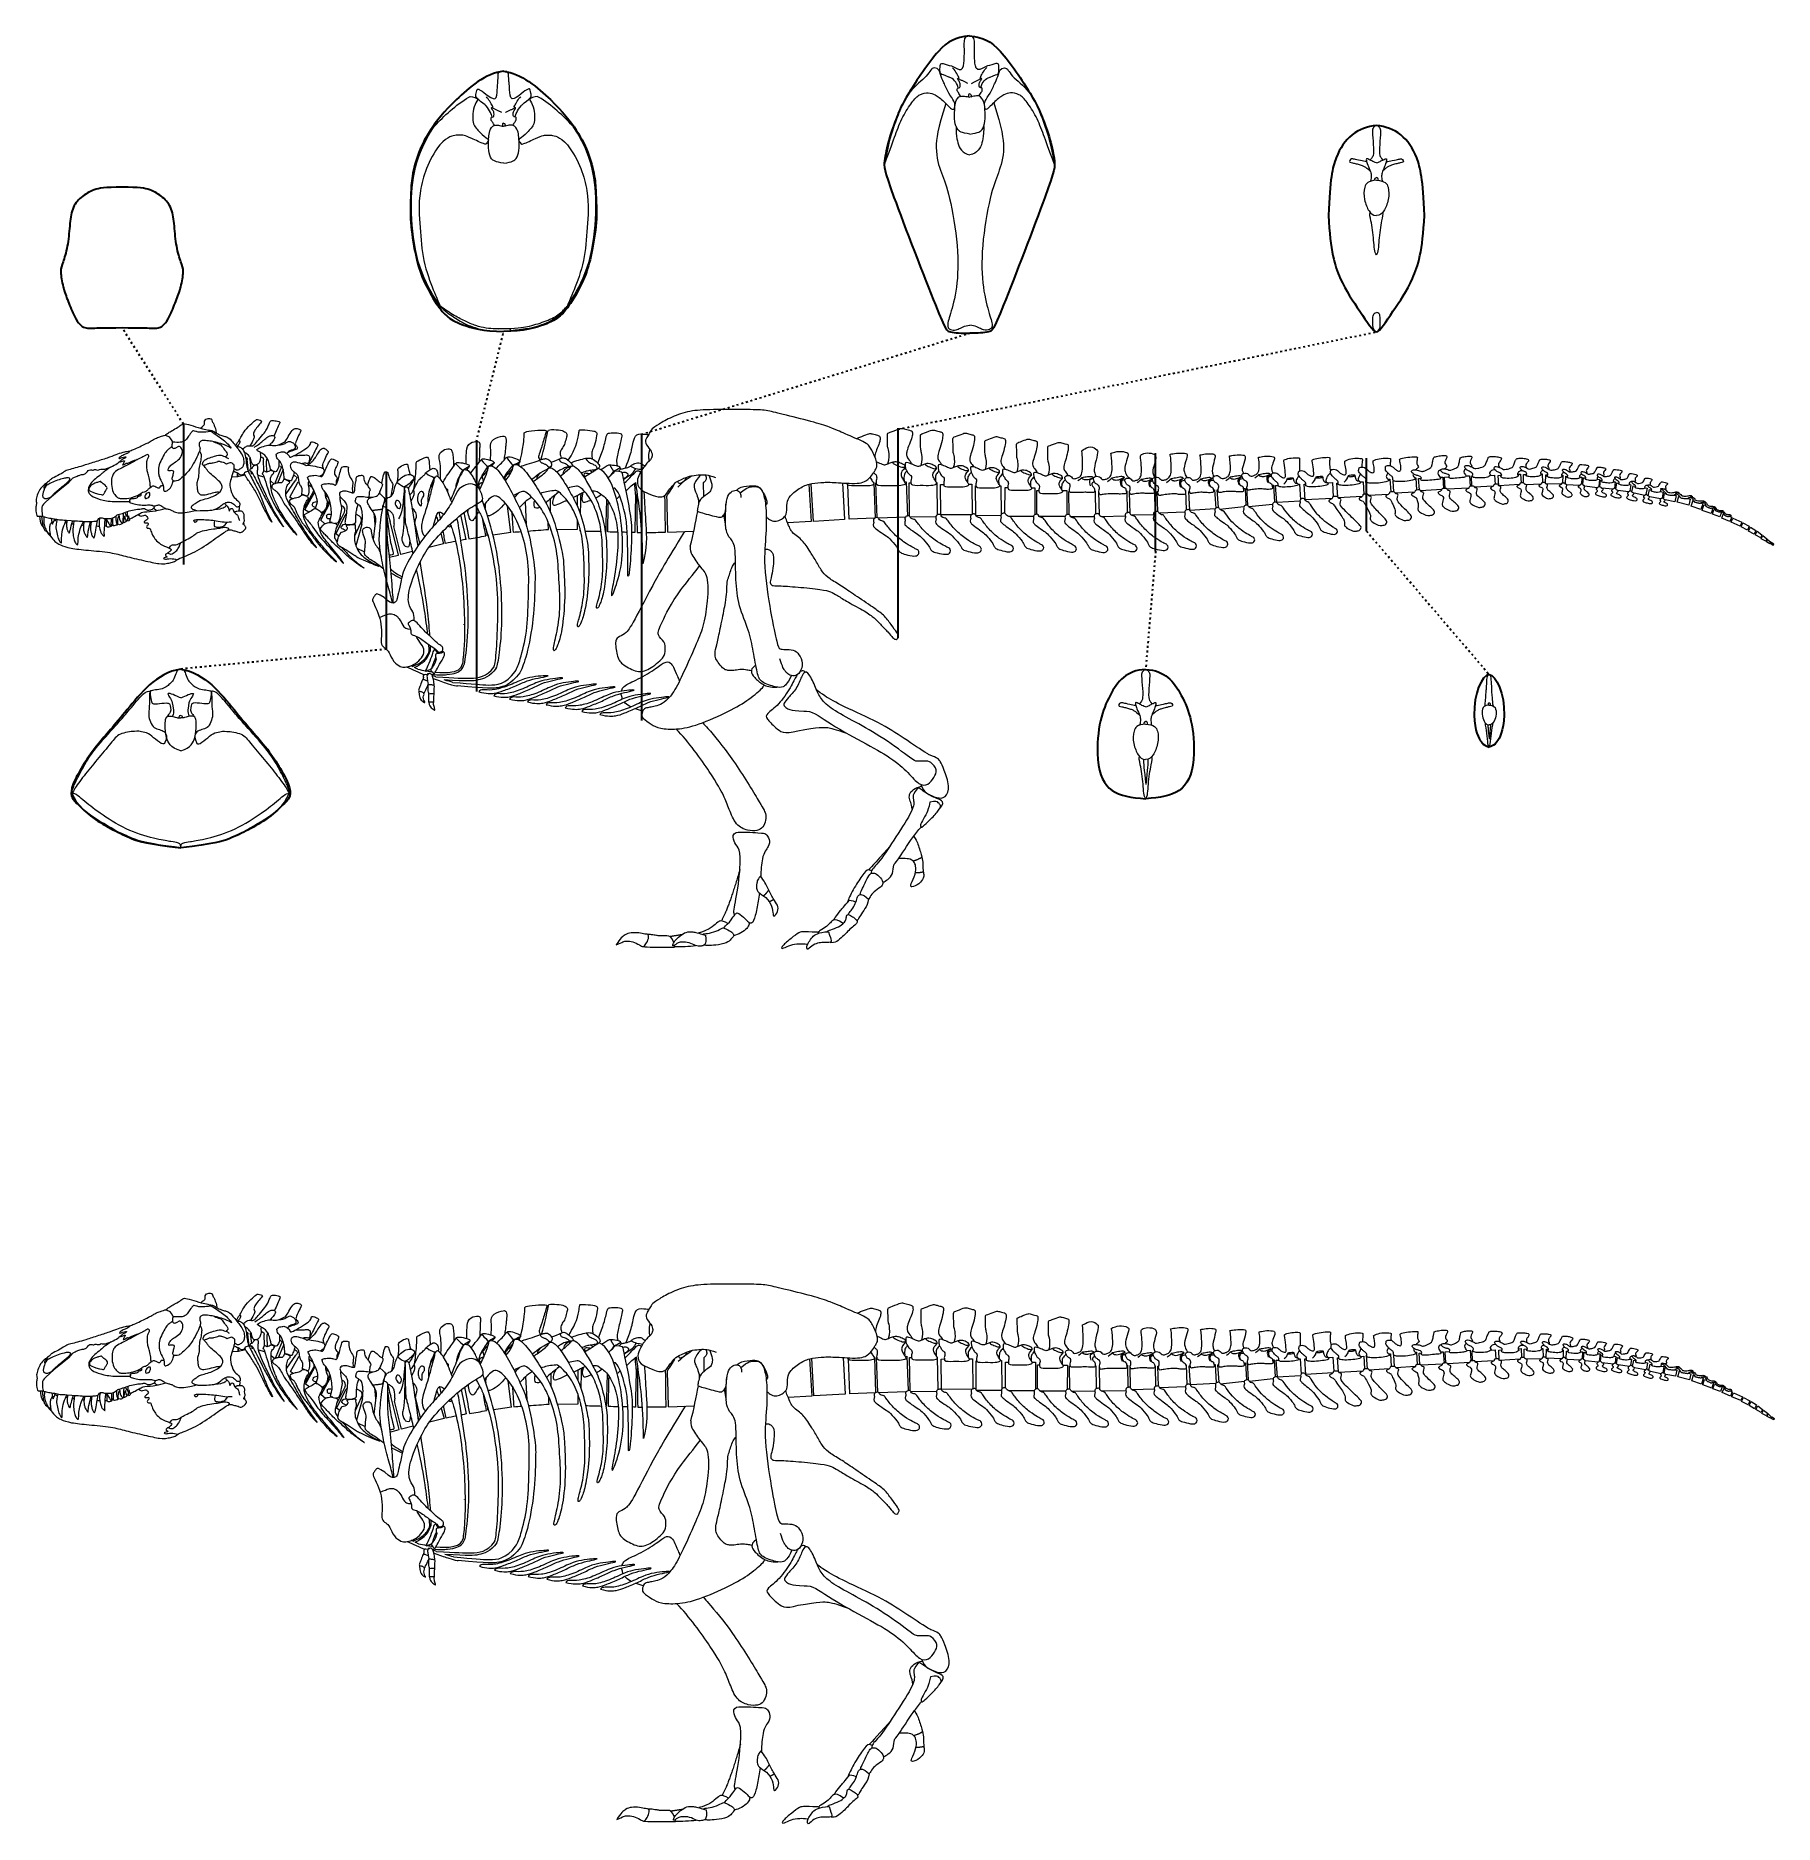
# Model space of a CAD drawing. Header units: millimetres. Extents: x 2173 to 13139, y -4919 to 6366.
import ezdxf

# ---------------------------------------------------------------- set-up
doc = ezdxf.new("R2010")
doc.units = ezdxf.units.MM
doc.linetypes.add('ACAD_ISO03W100', pattern=[30, 12, -18])

msp = doc.modelspace()

# ---------------------------------------------------------------- linework, layer by layer
at = {"color": 1, "linetype": 'ACAD_ISO03W100', "lineweight": 30}
msp.add_line((3104, 3916), (2717, 4524), dxfattribs=at)
at = {"color": 240, "linetype": 'ACAD_ISO03W100', "lineweight": 30, "true_color": 0xed1f24}
for p, q in [((4952, 3805), (5125, 4500)), ((5993, 3851), (8066, 4490)), ((7612, 3883), (10631, 4497)), ((10567, 3241), (11341, 2336)), ((9237, 3114), (9174, 2368)), ((4384, 2495), (3087, 2370))]:
    msp.add_line(p, q, dxfattribs=at)
at = {"color": 1, "lineweight": 30}
msp.add_line((3104, 3916), (3104, 3030), dxfattribs=at)
at = {"color": 240, "lineweight": 30, "true_color": 0xed1f24}
for p, q in [((5993, 3851), (5993, 2046)), ((7612, 2568), (7612, 3889)), ((4952, 3805), (4952, 2228)), ((9237, 3114), (9237, 3733)), ((4384, 3612), (4384, 2495)), ((10567, 3241), (10567, 3700))]:
    msp.add_line(p, q, dxfattribs=at)
at = {"lineweight": 13}
for p, q in [((3496, 3706), (3496, 3706)), ((3514, 3615), (3507, 3692)), ((3523, 3694), (3529, 3633)), ((3530, 3618), (3532, 3603)), ((3602, 3704), (3591, 3704)), ((3611, 3619), (3609, 3691)), ((3627, 3676), (3628, 3613)), ((3636, 3692), (3632, 3695)), ((3681, 3539), (3719, 3633)), ((3733, 3628), (3698, 3543)), ((3716, 3647), (3706, 3653)), ((3411, 3582), (3446, 3585)), ((3446, 3585), (3445, 3606)), ((3446, 3606), (3447, 3584)), ((3447, 3584), (3491, 3595)), ((3532, 3603), (3542, 3601)), ((3574, 3593), (3612, 3583)), ((3612, 3583), (3612, 3584)), ((3653, 3557), (3676, 3537)), ((3753, 3476), (3810, 3558)), ((3817, 3583), (3799, 3594)), ((6382, 3544), (6384, 3456)), ((7050, 3536), (7064, 3301)), ((3750, 3478), (3753, 3476)), ((5170, 3232), (5149, 3398)), ((5259, 3424), (5266, 3279)), ((4230, 3283), (4192, 3148)), ((4311, 3276), (4301, 3187)), ((4461, 3089), (4409, 3300)), ((4887, 3188), (4854, 3342)), ((7064, 3301), (6915, 3292)), ((6160, 3234), (6324, 3239)), ((4199, 3133), (4247, 3109)), ((4403, 3075), (4461, 3089)), ((3450, -1934), (3449, -1912)), ((3450, -1913), (3451, -1934)), ((3500, -1812), (3500, -1812)), ((3518, -1903), (3511, -1826)), ((3526, -1824), (3533, -1885)), ((3534, -1900), (3536, -1915)), ((3536, -1915), (3546, -1918)), ((3606, -1814), (3595, -1814)), ((3615, -1899), (3613, -1828)), ((3631, -1842), (3632, -1906)), ((3640, -1826), (3636, -1823)), ((3685, -1979), (3723, -1885)), ((3737, -1891), (3702, -1975)), ((3720, -1871), (3710, -1865)), ((3415, -1936), (3450, -1934)), ((3451, -1934), (3495, -1923)), ((3578, -1926), (3616, -1935)), ((3616, -1935), (3616, -1934)), ((3657, -1961), (3680, -1981)), ((3757, -2042), (3814, -1960)), ((3821, -1935), (3803, -1924)), ((6386, -1975), (6388, -2062)), ((7054, -1982), (7068, -2217)), ((3754, -2040), (3757, -2042)), ((5174, -2287), (5153, -2120)), ((5263, -2095), (5270, -2239)), ((4234, -2235), (4196, -2370)), ((4315, -2242), (4305, -2332)), ((4465, -2429), (4413, -2218)), ((4890, -2330), (4858, -2176)), ((7068, -2217), (6919, -2226)), ((6164, -2285), (6328, -2279)), ((4203, -2385), (4251, -2410)), ((4407, -2444), (4465, -2429))]:
    msp.add_line(p, q, dxfattribs=at)
for points in [[(3791, 3443), (3775, 3455), (3824, 3543)], [(3891, 3535), (3915, 3520)], [(7261, 3544), (7275, 3314), (7078, 3302), (7064, 3539)], [(7463, 3321), (7303, 3315), (7295, 3533)], [(7457, 3545), (7459, 3545), (7467, 3323)], [(7480, 3326), (7472, 3545), (7476, 3545)], [(7653, 3551), (7663, 3552), (7671, 3335)], [(7684, 3334), (7682, 3544), (7694, 3544)], [(7856, 3547), (7856, 3547), (7859, 3342)], [(8076, 3344), (7882, 3343), (7880, 3535), (7901, 3535)], [(8058, 3536), (8078, 3536), (8080, 3346)], [(8102, 3339), (8101, 3525), (8105, 3525)], [(8255, 3525), (8261, 3525), (8262, 3344)], [(8285, 3353), (8287, 3515), (8305, 3515)], [(8455, 3514), (8476, 3514), (8475, 3344)], [(9602, 3500), (9609, 3501), (9616, 3385)], [(9633, 3389), (9626, 3500), (9631, 3500)], [(9790, 3509), (9801, 3510), (9807, 3404)], [(9819, 3402), (9812, 3520), (9813, 3520)], [(9971, 3530), (9981, 3530), (9987, 3422)], [(10001, 3421), (9994, 3528), (10011, 3529)], [(10136, 3536), (10145, 3537), (10151, 3440)], [(10351, 3447), (10180, 3437), (10175, 3536), (10185, 3537)], [(10320, 3545), (10352, 3547), (10357, 3457)], [(10386, 3456), (10381, 3543), (10388, 3543)], [(10526, 3551), (10546, 3552), (10551, 3472)], [(10569, 3474), (10563, 3559), (10566, 3559)], [(10702, 3568), (10715, 3568), (10720, 3488)], [(10740, 3489), (10736, 3558)], [(10871, 3577), (10878, 3577), (10883, 3499)], [(10901, 3500), (10896, 3572), (10913, 3573)], [(11042, 3503), (10909, 3495)], [(11031, 3580), (11048, 3581), (11053, 3509)], [(11064, 3510), (11059, 3581), (11088, 3583)], [(11213, 3512), (11077, 3504)], [(11196, 3589), (11218, 3590), (11222, 3524)], [(11232, 3525), (11229, 3584), (11234, 3585)], [(11367, 3524), (11249, 3517)], [(11349, 3592), (11375, 3593), (11379, 3535)], [(11402, 3526), (11398, 3592), (11420, 3593)], [(11532, 3534), (11403, 3526)], [(11519, 3599), (11539, 3600), (11542, 3544)], [(11558, 3545), (11557, 3597), (11578, 3598)], [(11667, 3536), (11575, 3533)], [(11669, 3601), (11675, 3601), (11677, 3546)], [(11697, 3542), (11698, 3596), (11712, 3596)], [(11796, 3536), (11698, 3539)], [(11797, 3593), (11805, 3593), (11803, 3544)], [(11822, 3537), (11824, 3586), (11835, 3585)], [(11912, 3528), (11831, 3532)], [(11914, 3581), (11925, 3580), (11923, 3535)], [(11932, 3534), (11937, 3577), (11952, 3576)], [(12025, 3514), (11943, 3523)], [(12025, 3568), (12037, 3567), (12032, 3521)], [(12040, 3520), (12044, 3561), (12055, 3560)], [(12121, 3504), (12051, 3511)], [(12128, 3552), (12136, 3551), (12132, 3510)], [(12141, 3504), (12147, 3545), (12159, 3543)], [(12226, 3534), (12234, 3533), (12229, 3494)], [(12242, 3487), (12250, 3527), (12265, 3524)], [(12324, 3513), (12337, 3511), (12329, 3471)], [(12344, 3462), (12352, 3503), (12367, 3501)], [(3920, 3483), (3865, 3386), (3864, 3386)], [(3895, 3359), (3871, 3375), (3928, 3479)], [(3996, 3287), (3970, 3309), (4024, 3409)], [(3998, 3467), (4013, 3457)], [(4022, 3423), (4007, 3396)], [(4098, 3404), (4110, 3397)], [(5420, 3358), (5419, 3444)], [(5589, 3466), (5588, 3399)], [(8487, 3347), (8488, 3497), (8500, 3497)], [(8649, 3496), (8677, 3496), (8676, 3343)], [(8692, 3344), (8690, 3490), (8695, 3490)], [(8853, 3492), (8856, 3492), (8858, 3348)], [(8882, 3342), (8879, 3491), (8879, 3491)], [(9052, 3495), (9055, 3495), (9058, 3355)], [(9076, 3352), (9073, 3487), (9074, 3487)], [(9228, 3490), (9231, 3490), (9233, 3362)], [(9252, 3364), (9247, 3490), (9253, 3490)], [(9423, 3497), (9425, 3497), (9430, 3374)], [(9612, 3381), (9453, 3371), (9446, 3491), (9452, 3491)], [(9793, 3393), (9643, 3376)], [(9974, 3409), (9825, 3393)], [(10148, 3430), (10001, 3421)], [(10541, 3459), (10389, 3450)], [(10706, 3472), (10580, 3465)], [(10872, 3487), (10748, 3480)], [(12221, 3488), (12152, 3497)], [(12323, 3466), (12255, 3479)], [(12422, 3443), (12354, 3456)], [(12423, 3490), (12439, 3487), (12432, 3450)], [(12441, 3444), (12448, 3478), (12457, 3477)], [(12508, 3467), (12520, 3465), (12513, 3426), (12451, 3438)], [(12595, 3446), (12609, 3442), (12600, 3404), (12528, 3422), (12537, 3460), (12545, 3458)], [(12676, 3418), (12688, 3413), (12676, 3376), (12616, 3397), (12628, 3435), (12632, 3433)], [(12753, 3386), (12742, 3351), (12685, 3371), (12696, 3407), (12709, 3402)], [(3990, 3367), (3978, 3345)], [(4086, 3209), (4066, 3224), (4127, 3344)], [(4120, 3361), (4069, 3261)], [(4222, 3291), (4183, 3209)], [(4193, 3347), (4213, 3337)], [(4596, 3165), (4564, 3294)], [(4704, 3321), (4709, 3300)], [(5588, 3313), (5588, 3250), (5459, 3248)], [(7659, 3328), (7488, 3322)], [(7851, 3331), (7689, 3328)], [(8260, 3338), (8103, 3337)], [(8466, 3333), (8308, 3333)], [(8665, 3332), (8503, 3332)], [(8849, 3331), (8704, 3330)], [(9046, 3335), (8894, 3331)], [(9225, 3344), (9084, 3341)], [(9421, 3359), (9259, 3353)], [(12799, 3362), (12807, 3359), (12797, 3330), (12749, 3347), (12759, 3376), (12770, 3372)], [(12860, 3333), (12871, 3329), (12860, 3300), (12808, 3323), (12819, 3351), (12822, 3350)], [(4550, 3111), (4475, 3093), (4431, 3269)], [(4577, 3179), (4585, 3149)], [(4727, 3225), (4744, 3159), (4652, 3136)], [(5424, 3247), (5422, 3247), (5422, 3253)], [(11523, -1919), (11543, -1918), (11546, -1974)], [(11673, -1917), (11679, -1917), (11681, -1972)], [(3795, -2075), (3779, -2063), (3828, -1975)], [(3895, -1984), (3919, -1998)], [(7265, -1974), (7279, -2205), (7082, -2216), (7068, -1979)], [(7467, -2197), (7307, -2203), (7299, -1985)], [(7461, -1973), (7463, -1973), (7471, -2195)], [(7484, -2192), (7476, -1974), (7480, -1973)], [(7657, -1967), (7667, -1966), (7675, -2183)], [(7688, -2184), (7685, -1974), (7698, -1974)], [(7860, -1972), (7860, -1972), (7863, -2176)], [(8080, -2174), (7886, -2176), (7884, -1984), (7905, -1983)], [(8062, -1982), (8082, -1982), (8084, -2172)], [(8106, -2179), (8105, -1994), (8109, -1994)], [(8259, -1993), (8265, -1993), (8266, -2174)], [(8289, -2165), (8291, -2004), (8308, -2004)], [(8459, -2004), (8480, -2004), (8479, -2174)], [(8491, -2171), (8492, -2021), (8504, -2021)], [(8653, -2022), (8681, -2022), (8680, -2175)], [(8696, -2174), (8694, -2028), (8699, -2028)], [(8857, -2026), (8860, -2026), (8862, -2170)], [(8886, -2177), (8883, -2027), (8883, -2027)], [(9056, -2023), (9059, -2023), (9062, -2163)], [(9232, -2028), (9235, -2028), (9237, -2156)], [(9255, -2155), (9251, -2028), (9257, -2028)], [(9427, -2021), (9429, -2021), (9434, -2145)], [(9616, -2138), (9457, -2147), (9449, -2027), (9456, -2027)], [(9606, -2018), (9613, -2017), (9620, -2133)], [(9637, -2130), (9630, -2019), (9635, -2018)], [(9794, -2009), (9805, -2008), (9811, -2115)], [(9823, -2116), (9816, -1998), (9817, -1998)], [(9975, -1988), (9985, -1988), (9991, -2096)], [(10005, -2097), (9998, -1991), (10015, -1990)], [(10140, -1982), (10149, -1982), (10155, -2078)], [(10355, -2071), (10184, -2082), (10179, -1982), (10189, -1982)], [(10324, -1973), (10356, -1972), (10361, -2061)], [(10390, -2062), (10385, -1976), (10392, -1975)], [(10530, -1967), (10550, -1966), (10555, -2046)], [(10573, -2045), (10567, -1959), (10570, -1959)], [(10706, -1951), (10719, -1950), (10724, -2031)], [(10744, -2030), (10740, -1960)], [(10876, -2031), (10752, -2038)], [(10875, -1941), (10882, -1941), (10887, -2019)], [(10904, -2018), (10900, -1946), (10917, -1945)], [(11046, -2016), (10913, -2023)], [(11035, -1938), (11052, -1937), (11057, -2009)], [(11068, -2008), (11063, -1937), (11092, -1936)], [(11217, -2006), (11081, -2014)], [(11200, -1929), (11222, -1928), (11226, -1995)], [(11236, -1994), (11233, -1934), (11238, -1934)], [(11371, -1994), (11253, -2001)], [(11353, -1927), (11379, -1925), (11383, -1983)], [(11405, -1992), (11402, -1927), (11424, -1925)], [(11536, -1985), (11406, -1992)], [(11562, -1974), (11561, -1921), (11582, -1920)], [(11671, -1983), (11579, -1985)], [(11700, -1976), (11702, -1922), (11716, -1923)], [(11800, -1982), (11702, -1979)], [(11801, -1925), (11809, -1926), (11807, -1975)], [(11826, -1982), (11828, -1933), (11839, -1933)], [(11916, -1991), (11835, -1986)], [(11918, -1937), (11929, -1938), (11927, -1983)], [(11936, -1984), (11941, -1941), (11956, -1943)], [(12029, -2004), (11947, -1995)], [(12029, -1950), (12041, -1951), (12036, -1997)], [(12044, -1998), (12048, -1957), (12058, -1958)], [(12125, -2015), (12055, -2007)], [(12132, -1966), (12140, -1967), (12136, -2008)], [(12145, -2014), (12151, -1974), (12163, -1975)], [(12225, -2031), (12156, -2021)], [(12230, -1984), (12238, -1985), (12233, -2024)], [(12246, -2031), (12254, -1991), (12269, -1994)], [(12328, -2005), (12341, -2007), (12333, -2047)], [(12348, -2056), (12356, -2015), (12371, -2018)], [(12427, -2028), (12443, -2031), (12436, -2068)], [(3924, -2036), (3869, -2132), (3868, -2132)], [(3899, -2159), (3875, -2143), (3932, -2039)], [(4000, -2232), (3974, -2209), (4028, -2109)], [(4002, -2051), (4017, -2061)], [(4026, -2096), (4011, -2122)], [(4102, -2114), (4114, -2121)], [(5424, -2161), (5423, -2074)], [(5592, -2052), (5592, -2119)], [(9079, -2166), (9077, -2032), (9078, -2032)], [(9797, -2125), (9647, -2142)], [(9978, -2109), (9829, -2125)], [(10152, -2089), (10005, -2097)], [(10545, -2059), (10393, -2068)], [(10710, -2046), (10584, -2053)], [(12327, -2052), (12259, -2039)], [(12426, -2076), (12358, -2062)], [(12445, -2074), (12452, -2040), (12461, -2042)], [(12512, -2051), (12524, -2054), (12517, -2092), (12455, -2080)], [(12598, -2072), (12613, -2076), (12604, -2114), (12532, -2096), (12541, -2058), (12549, -2060)], [(12680, -2101), (12692, -2105), (12680, -2142), (12620, -2121), (12631, -2083), (12636, -2085)], [(12757, -2132), (12746, -2167), (12689, -2147), (12700, -2112), (12713, -2116)], [(12803, -2157), (12811, -2159), (12801, -2188), (12753, -2171), (12763, -2142), (12774, -2146)], [(3994, -2151), (3981, -2173)], [(4090, -2309), (4070, -2294), (4131, -2174)], [(4124, -2157), (4073, -2257)], [(4226, -2227), (4187, -2310)], [(4197, -2171), (4217, -2181)], [(4554, -2407), (4479, -2426), (4435, -2249)], [(4600, -2354), (4568, -2225)], [(4708, -2198), (4713, -2218)], [(5592, -2206), (5592, -2269), (5463, -2271)], [(7663, -2190), (7492, -2196)], [(7855, -2188), (7693, -2190)], [(8264, -2181), (8107, -2181)], [(8470, -2185), (8312, -2185)], [(8669, -2186), (8507, -2186)], [(8853, -2187), (8708, -2189)], [(9050, -2184), (8898, -2187)], [(9229, -2174), (9088, -2178)], [(9425, -2159), (9263, -2165)], [(12864, -2185), (12875, -2190), (12864, -2218), (12812, -2195), (12823, -2167), (12826, -2168)], [(4581, -2339), (4589, -2370)], [(4731, -2293), (4748, -2359), (4656, -2382)], [(5428, -2271), (5426, -2271), (5426, -2265)]]:
    msp.add_lwpolyline(points, dxfattribs=at)
for points in [[(12878, 3322), (12935, 3297), (12924, 3272), (12867, 3297)], [(12941, 3292), (12982, 3271), (12971, 3247), (12930, 3267)], [(12989, 3266), (13023, 3245), (13012, 3220), (12978, 3241)], [(13031, 3241), (13062, 3216), (13054, 3197), (13020, 3216)], [(13067, 3212), (13092, 3192), (13086, 3176), (13058, 3192)], [(13097, 3188), (13115, 3173), (13111, 3161), (13090, 3173)], [(13122, 3170), (13135, 3159), (13132, 3150), (13117, 3159)], [(12882, -2196), (12939, -2221), (12928, -2246), (12871, -2221)], [(12945, -2226), (12986, -2247), (12975, -2272), (12934, -2251)], [(12993, -2252), (13027, -2273), (13016, -2298), (12982, -2277)], [(13035, -2278), (13065, -2302), (13058, -2321), (13024, -2302)], [(13071, -2306), (13096, -2326), (13090, -2342), (13062, -2327)], [(13101, -2330), (13119, -2345), (13115, -2357), (13094, -2346)], [(13126, -2348), (13139, -2359), (13136, -2368), (13121, -2359)]]:
    msp.add_lwpolyline(points, close=True, dxfattribs=at)
at = {"color": 152, "lineweight": 30, "true_color": 0x2776bb}
for points in [[(8063, 6366), (7972, 6351), (7884, 6319), (7648, 5960), (7606, 5860), (7551, 5712), (7522, 5562), (7522, 5503), (7910, 4502), (7924, 4502), (8012, 4485), (8066, 4490)], [(8063, 6366), (8153, 6351), (8241, 6319), (8477, 5960), (8520, 5860), (8575, 5712), (8603, 5562), (8603, 5503), (8216, 4502), (8202, 4502), (8113, 4485), (8066, 4490)], [(5123, 6142), (5011, 6130), (4797, 5947), (4650, 5766), (4577, 5610), (4540, 5458), (4540, 5354), (4530, 5197), (4568, 4978), (4601, 4851), (4692, 4679), (4764, 4591), (4842, 4546), (4995, 4500), (5125, 4500)], [(5123, 6142), (5234, 6130), (5448, 5947), (5595, 5766), (5668, 5610), (5705, 5458), (5705, 5354), (5716, 5197), (5677, 4978), (5644, 4851), (5553, 4679), (5481, 4591), (5403, 4546), (5250, 4500), (5125, 4500)], [(3087, 2370), (2933, 2344), (2729, 2082), (2550, 1882), (2481, 1783), (2395, 1631), (2395, 1565), (2418, 1535), (2529, 1427), (2664, 1353), (2773, 1299), (2877, 1266), (3087, 1243)], [(3087, 2370), (3241, 2344), (3444, 2082), (3624, 1882), (3693, 1783), (3779, 1631), (3779, 1565), (3756, 1535), (3644, 1427), (3510, 1353), (3401, 1299), (3296, 1266), (3087, 1243)]]:
    msp.add_open_spline(points, degree=3, dxfattribs=at)
at = {"lineweight": 13}
for points, knots in [([(7991, 6037), (7988, 6048), (7981, 6071), (7965, 6088), (7953, 6096), (7939, 6102), (7904, 6119), (7875, 6119), (7877, 6162), (7877, 6169), (7879, 6201), (7917, 6184), (7935, 6179), (7949, 6175), (7972, 6167), (8024, 6128), (8030, 6223), (8030, 6241), (8031, 6256), (8030, 6301), (8030, 6365), (8063, 6366)], [0.535132, 0.535132, 0.535132, 0.535132, 0.966254, 1.665321, 1.665321, 1.665321, 1.780674, 2.780674, 3.780674, 4.780674, 5.780674, 6.780674, 6.781684, 6.781684, 6.781684, 7.633878, 8.633878, 9.633878, 10.633878, 11.633878, 12.432339, 12.432339, 12.432339, 12.432339]), ([(8134, 6037), (8137, 6048), (8144, 6071), (8161, 6088), (8172, 6096), (8186, 6102), (8222, 6119), (8250, 6119), (8248, 6162), (8248, 6169), (8247, 6201), (8208, 6184), (8190, 6179), (8176, 6175), (8153, 6167), (8101, 6128), (8095, 6223), (8095, 6241), (8094, 6256), (8095, 6301), (8095, 6365), (8063, 6366)], [0.535132, 0.535132, 0.535132, 0.535132, 0.966254, 1.665321, 1.665321, 1.665321, 1.780674, 2.780674, 3.780674, 4.780674, 5.780674, 6.780674, 6.781684, 6.781684, 6.781684, 7.633878, 8.633878, 9.633878, 10.633878, 11.633878, 12.432339, 12.432339, 12.432339, 12.432339]), ([(5051, 5853), (5048, 5864), (5041, 5887), (5025, 5908), (5013, 5923), (5011, 5925), (4990, 5944), (4948, 5974), (4948, 5990), (4957, 6035), (4969, 6027), (4992, 6014), (5012, 5998), (5012, 5998), (5032, 5983), (5084, 5944), (5084, 6039), (5086, 6057), (5088, 6072), (5090, 6117), (5090, 6140), (5123, 6142)], [0.535132, 0.535132, 0.535132, 0.535132, 0.966254, 1.665321, 1.665321, 1.665321, 1.780674, 2.780674, 3.780674, 4.780674, 5.780674, 6.780674, 6.781684, 6.781684, 6.781684, 7.633878, 8.633878, 9.633878, 10.633878, 11.633878, 12.432339, 12.432339, 12.432339, 12.432339]), ([(5197, 5854), (5200, 5865), (5207, 5888), (5223, 5910), (5234, 5924), (5236, 5926), (5257, 5945), (5299, 5976), (5299, 5991), (5290, 6037), (5277, 6028), (5255, 6016), (5234, 5999), (5234, 5999), (5215, 5984), (5163, 5944), (5162, 6039), (5160, 6057), (5158, 6072), (5155, 6118), (5155, 6141), (5123, 6142)], [0.535132, 0.535132, 0.535132, 0.535132, 0.966254, 1.665321, 1.665321, 1.665321, 1.780674, 2.780674, 3.780674, 4.780674, 5.780674, 6.780674, 6.781684, 6.781684, 6.781684, 7.633878, 8.633878, 9.633878, 10.633878, 11.633878, 12.432339, 12.432339, 12.432339, 12.432339]), ([(7841, 6163), (7871, 6163), (7878, 6117), (7899, 6075), (7931, 5999), (7972, 5951), (7971, 5921), (7963, 5884), (7901, 5955), (7843, 5998), (7807, 6008), (7748, 6001), (7702, 5951), (7641, 5858), (7594, 5742), (7567, 5658), (7526, 5553), (7555, 5711), (7605, 5853), (7677, 6022), (7809, 6115), (7821, 6163), (7841, 6163)], [0, 0, 0, 0, 1, 2, 3, 4, 5, 6, 7, 8, 9, 10, 11, 12, 13, 14, 14, 14, 15, 16, 17, 18, 18, 18, 18]), ([(8006, 5985), (7998, 6000), (7988, 6015), (7984, 6017), (7986, 6029), (7986, 6037), (8000, 6037), (8004, 6043), (8004, 6066), (8001, 6073), (7993, 6084), (7988, 6091), (7988, 6096), (7993, 6096), (7996, 6099), (7996, 6103), (7978, 6136), (7963, 6158), (7955, 6164)], [0.073462, 0.073462, 0.073462, 0.073462, 1, 2, 3, 4, 5, 6, 7, 8, 9, 10, 11, 12, 13, 14, 15, 16, 16, 16, 16]), ([(8122, 5985), (8131, 6000), (8141, 6015), (8144, 6018), (8143, 6030), (8143, 6038), (8128, 6038), (8124, 6044), (8124, 6066), (8127, 6074), (8134, 6084), (8140, 6091), (8140, 6097), (8134, 6097), (8132, 6100), (8132, 6104), (8149, 6137), (8164, 6159), (8172, 6165)], [0.07336, 0.07336, 0.07336, 0.07336, 1, 2, 3, 4, 5, 6, 7, 8, 9, 10, 11, 12, 13, 14, 15, 16, 16, 16, 16]), ([(8284, 6163), (8254, 6163), (8247, 6117), (8226, 6075), (8194, 5999), (8154, 5951), (8160, 5921), (8162, 5884), (8224, 5955), (8283, 5998), (8318, 6008), (8377, 6001), (8424, 5951), (8485, 5858), (8531, 5742), (8559, 5658), (8600, 5553), (8570, 5711), (8520, 5853), (8448, 6022), (8316, 6115), (8304, 6163), (8284, 6163)], [0, 0, 0, 0, 1, 2, 3, 4, 5, 6, 7, 8, 9, 10, 11, 12, 13, 14, 14, 14, 15, 16, 17, 18, 18, 18, 18]), ([(4651, 5737), (4593, 5637), (4546, 5471), (4535, 5223), (4581, 4889), (4723, 4656), (4728, 4656), (4686, 4743), (4611, 4946), (4598, 5154), (4579, 5374), (4647, 5578), (4721, 5678), (4774, 5733), (4853, 5741), (4870, 5738), (4915, 5723), (5012, 5675), (5016, 5687), (5022, 5696), (5035, 5711), (4992, 5736), (4931, 5802), (4930, 5841), (4928, 5885), (4948, 5951), (4975, 5969), (4910, 5988), (4904, 5979), (4825, 5930), (4727, 5842), (4676, 5781), (4651, 5737)], [0, 0, 0, 0, 1, 2, 3, 4, 5, 6, 7, 8, 9, 10, 10, 10, 10.602139, 11.602139, 12.602139, 13.602139, 14.602139, 15.602139, 16.602139, 17.602139, 18.602139, 19.602139, 20.602139, 21.602139, 22.602139, 23.602139, 23.602139, 23.602139, 24.602139, 24.782707, 24.782707, 24.782707, 24.782707]), ([(5182, 5801), (5191, 5816), (5201, 5831), (5204, 5834), (5203, 5846), (5203, 5854), (5188, 5854), (5184, 5860), (5184, 5882), (5187, 5890), (5194, 5900), (5200, 5907), (5200, 5913), (5194, 5913), (5191, 5916), (5191, 5920), (5209, 5953), (5224, 5975), (5232, 5981)], [0.07336, 0.07336, 0.07336, 0.07336, 1, 2, 3, 4, 5, 6, 7, 8, 9, 10, 11, 12, 13, 14, 15, 16, 16, 16, 16]), ([(5598, 5737), (5656, 5637), (5702, 5471), (5713, 5223), (5668, 4889), (5526, 4656), (5521, 4656), (5563, 4743), (5638, 4946), (5650, 5154), (5669, 5374), (5601, 5578), (5527, 5678), (5475, 5733), (5396, 5741), (5379, 5738), (5333, 5723), (5236, 5675), (5232, 5687), (5227, 5696), (5213, 5711), (5256, 5736), (5318, 5802), (5319, 5841), (5321, 5885), (5300, 5951), (5274, 5969), (5339, 5988), (5345, 5979), (5424, 5930), (5522, 5842), (5573, 5781), (5598, 5737)], [0, 0, 0, 0, 1, 2, 3, 4, 5, 6, 7, 8, 9, 10, 10, 10, 10.602139, 11.602139, 12.602139, 13.602139, 14.602139, 15.602139, 16.602139, 17.602139, 18.602139, 19.602139, 20.602139, 21.602139, 22.602139, 23.602139, 23.602139, 23.602139, 24.602139, 24.782707, 24.782707, 24.782707, 24.782707]), ([(8066, 5745), (8011, 5754), (7985, 5769), (7967, 5822), (7969, 5896), (7972, 5955), (7996, 5980), (8005, 5986), (8028, 5987), (8053, 5980), (8064, 5979)], [0, 0, 0, 0, 1, 2, 3, 4, 4, 4, 5, 5.833008, 5.833008, 5.833008, 5.833008]), ([(8064, 5999), (8060, 5997), (8056, 5994), (8056, 5987), (8056, 5983), (8055, 5981), (8054, 5980)], [0.194709, 0.194709, 0.194709, 0.194709, 1, 2, 3, 3.195426, 3.195426, 3.195426, 3.195426]), ([(8064, 5999), (8069, 5997), (8073, 5994), (8073, 5987), (8073, 5983), (8074, 5981), (8075, 5980)], [0.194709, 0.194709, 0.194709, 0.194709, 1, 2, 3, 3.195426, 3.195426, 3.195426, 3.195426]), ([(8066, 5745), (8120, 5754), (8146, 5770), (8163, 5823), (8161, 5897), (8157, 5956), (8133, 5980), (8124, 5987), (8101, 5988), (8076, 5980), (8064, 5979)], [0, 0, 0, 0, 1, 2, 3, 4, 4, 4, 5, 5.833008, 5.833008, 5.833008, 5.833008]), ([(5066, 5801), (5058, 5816), (5048, 5831), (5044, 5833), (5045, 5845), (5045, 5853), (5060, 5853), (5064, 5859), (5064, 5882), (5060, 5889), (5053, 5900), (5048, 5907), (5047, 5912), (5053, 5913), (5056, 5915), (5056, 5919), (5038, 5952), (5022, 5974), (5015, 5980)], [0.073462, 0.073462, 0.073462, 0.073462, 1, 2, 3, 4, 5, 6, 7, 8, 9, 10, 11, 12, 13, 14, 15, 16, 16, 16, 16]), ([(7913, 5939), (7863, 5779), (7840, 5633), (7886, 5498), (7936, 5375), (7996, 5030), (7987, 4762), (7939, 4600), (7916, 4522), (7952, 4507), (7983, 4507), (8032, 4537), (8065, 4539)], [0.196297, 0.196297, 0.196297, 0.196297, 1, 2, 3, 4, 5, 6, 7, 8, 9, 9.916707, 9.916707, 9.916707, 9.916707]), ([(8216, 5943), (8267, 5780), (8291, 5633), (8245, 5498), (8195, 5375), (8135, 5030), (8144, 4762), (8192, 4600), (8215, 4522), (8179, 4507), (8148, 4507), (8099, 4537), (8065, 4539)], [0.189254, 0.189254, 0.189254, 0.189254, 1, 2, 3, 4, 5, 6, 7, 8, 9, 9.916707, 9.916707, 9.916707, 9.916707]), ([(5125, 5561), (5071, 5570), (5045, 5585), (5027, 5638), (5029, 5712), (5032, 5771), (5056, 5796), (5065, 5803), (5088, 5804), (5113, 5796), (5124, 5795)], [0, 0, 0, 0, 1, 2, 3, 4, 4, 4, 5, 5.833008, 5.833008, 5.833008, 5.833008]), ([(5124, 5815), (5120, 5813), (5116, 5810), (5116, 5803), (5116, 5799), (5114, 5797), (5114, 5796)], [0.194709, 0.194709, 0.194709, 0.194709, 1, 2, 3, 3.195426, 3.195426, 3.195426, 3.195426]), ([(5124, 5815), (5129, 5813), (5132, 5810), (5133, 5803), (5133, 5799), (5134, 5797), (5135, 5797)], [0.194709, 0.194709, 0.194709, 0.194709, 1, 2, 3, 3.195426, 3.195426, 3.195426, 3.195426]), ([(5125, 5561), (5180, 5570), (5206, 5586), (5223, 5639), (5221, 5713), (5217, 5772), (5192, 5796), (5184, 5803), (5160, 5804), (5136, 5796), (5124, 5795)], [0, 0, 0, 0, 1, 2, 3, 4, 4, 4, 5, 5.833008, 5.833008, 5.833008, 5.833008]), ([(7978, 5793), (7978, 5778), (7979, 5733), (7989, 5688), (8003, 5646), (8042, 5619), (8065, 5615)], [1.511113, 1.511113, 1.511113, 1.511113, 2, 3, 4, 4.790307, 4.790307, 4.790307, 4.790307]), ([(8153, 5794), (8153, 5779), (8151, 5733), (8142, 5688), (8128, 5646), (8089, 5619), (8065, 5615)], [1.498169, 1.498169, 1.498169, 1.498169, 2, 3, 4, 4.790307, 4.790307, 4.790307, 4.790307]), ([(10630, 5800), (10623, 5800), (10610, 5786), (10601, 5771), (10612, 5676), (10612, 5605), (10602, 5598), (10591, 5582)], [0, 0, 0, 0, 1, 2, 3, 4, 4.750624, 4.750624, 4.750624, 4.750624]), ([(10630, 5800), (10638, 5800), (10651, 5786), (10659, 5771), (10649, 5676), (10648, 5605), (10658, 5598), (10669, 5582)], [0, 0, 0, 0, 1, 2, 3, 4, 4.750624, 4.750624, 4.750624, 4.750624]), ([(10568, 5572), (10556, 5572), (10515, 5582), (10489, 5587), (10471, 5592), (10459, 5577), (10460, 5567), (10480, 5564), (10500, 5559), (10530, 5552), (10549, 5544), (10565, 5535), (10576, 5525), (10591, 5512)], [0.463773, 0.463773, 0.463773, 0.463773, 1, 2, 3, 4, 5, 6, 7, 8, 9, 10, 10.842166, 10.842166, 10.842166, 10.842166]), ([(10630, 5564), (10617, 5567), (10597, 5579), (10582, 5586), (10570, 5591), (10566, 5590), (10565, 5581), (10573, 5554), (10596, 5504), (10598, 5485), (10597, 5464), (10592, 5448)], [0.244178, 0.244178, 0.244178, 0.244178, 1, 2, 3, 4, 5, 6, 7, 8, 8.869625, 8.869625, 8.869625, 8.869625]), ([(10630, 5564), (10644, 5567), (10663, 5579), (10679, 5586), (10690, 5591), (10694, 5590), (10695, 5581), (10687, 5554), (10665, 5504), (10662, 5485), (10663, 5464), (10668, 5448)], [0.244178, 0.244178, 0.244178, 0.244178, 1, 2, 3, 4, 5, 6, 7, 8, 8.869625, 8.869625, 8.869625, 8.869625]), ([(10692, 5572), (10704, 5572), (10745, 5582), (10771, 5587), (10789, 5592), (10802, 5577), (10800, 5567), (10780, 5564), (10760, 5559), (10730, 5552), (10711, 5544), (10695, 5535), (10684, 5525), (10669, 5512)], [0.463773, 0.463773, 0.463773, 0.463773, 1, 2, 3, 4, 5, 6, 7, 8, 9, 10, 10.842166, 10.842166, 10.842166, 10.842166]), ([(10630, 5454), (10576, 5451), (10550, 5414), (10550, 5332), (10582, 5252), (10607, 5233), (10630, 5232)], [0.029847, 0.029847, 0.029847, 0.029847, 1, 2, 3, 3.981938, 3.981938, 3.981938, 3.981938]), ([(10630, 5454), (10684, 5451), (10710, 5414), (10710, 5332), (10678, 5252), (10653, 5233), (10630, 5232)], [0.029847, 0.029847, 0.029847, 0.029847, 1, 2, 3, 3.981938, 3.981938, 3.981938, 3.981938]), ([(10630, 4984), (10616, 4998), (10616, 5070), (10596, 5204), (10586, 5241), (10590, 5251)], [0, 0, 0, 0, 1, 2, 2.81996, 2.81996, 2.81996, 2.81996]), ([(10630, 4984), (10644, 4998), (10644, 5070), (10664, 5204), (10675, 5241), (10670, 5251)], [0, 0, 0, 0, 1, 2, 2.81996, 2.81996, 2.81996, 2.81996]), ([(5093, 4516), (5210, 4521), (5274, 4528), (5383, 4561), (5474, 4602), (5523, 4660), (5525, 4660), (5513, 4642), (5482, 4605), (5449, 4581), (5394, 4551), (5334, 4530), (5277, 4516), (5184, 4506), (5169, 4504)], [0.023691, 0.023691, 0.023691, 0.023691, 1, 2, 3, 4, 5, 6, 7, 8, 9, 10, 11, 11.943936, 11.943936, 11.943936, 11.943936]), ([(10631, 4497), (10604, 4509), (10608, 4576), (10608, 4604), (10617, 4616), (10631, 4620)], [0, 0, 0, 0, 1, 2, 2.788307, 2.788307, 2.788307, 2.788307]), ([(10631, 4497), (10657, 4509), (10653, 4576), (10653, 4604), (10645, 4616), (10631, 4620)], [0, 0, 0, 0, 1, 2, 2.788307, 2.788307, 2.788307, 2.788307]), ([(3211, 3890), (3228, 3905), (3237, 3911), (3237, 3919), (3236, 3935), (3245, 3947), (3261, 3953), (3276, 3948), (3283, 3948), (3284, 3934), (3298, 3912), (3298, 3904), (3308, 3886), (3311, 3859)], [0.129419, 0.129419, 0.129419, 0.129419, 1, 2, 3, 4, 5, 6, 7, 8, 9, 10, 10.904558, 10.904558, 10.904558, 10.904558]), ([(6781, 3332), (6784, 3327), (6794, 3316), (6826, 3299), (6861, 3306), (6893, 3324), (6912, 3352), (6910, 3423), (6924, 3459), (6999, 3521), (7068, 3543), (7142, 3549), (7224, 3548), (7386, 3534), (7436, 3577), (7459, 3611), (7476, 3638), (7485, 3668), (7444, 3759), (7421, 3796), (7280, 3852), (7247, 3869), (7189, 3893), (7078, 3931), (6868, 3980), (6781, 4005), (6687, 4007), (6426, 4008), (6297, 4001), (6182, 3961), (6097, 3912), (6057, 3885), (6044, 3857), (6026, 3832), (6011, 3795), (6054, 3753), (6064, 3717), (6056, 3702), (6050, 3685), (6026, 3669), (6012, 3647), (5975, 3602), (5956, 3524), (6004, 3493), (6095, 3447), (6148, 3459), (6163, 3499), (6189, 3525), (6201, 3539), (6207, 3546), (6266, 3579), (6320, 3593), (6359, 3595), (6410, 3598), (6461, 3578)], [26.898212, 26.898212, 26.898212, 26.898212, 27.658519, 28.658519, 29.658519, 30.658519, 31.658519, 32.658519, 33.658519, 34.658519, 35.658519, 36.658519, 37.658519, 38.658519, 39.658519, 40.658519, 41.658519, 42.658519, 43.658519, 44.658519, 45.658519, 46.658519, 47.658519, 48.658519, 49.658519, 50.658519, 51.658519, 52.658519, 53.658519, 54.658519, 55.658519, 56.658519, 57.658519, 58.658519, 59.658519, 60.658519, 61.658519, 62.658519, 63.658519, 64.658519, 65.658519, 66.658519, 67.658519, 67.658519, 67.658519, 68.658519, 69.658519, 70.658519, 70.92613, 70.92613, 70.92613, 71.92613, 72.92613, 73.92613, 73.92613, 73.92613, 73.92613]), ([(2765, 3745), (2772, 3749), (2796, 3757), (2867, 3791), (2898, 3807), (2912, 3817), (2942, 3831), (2968, 3840), (2977, 3843), (2982, 3844), (2995, 3845)], [0, 0, 0, 0, 0.214052, 1.214052, 2.214052, 3.214052, 4.214052, 5.214052, 6.214052, 6.528869, 6.528869, 6.528869, 6.528869]), ([(3033, 3809), (3022, 3831), (3006, 3837), (2997, 3842), (2993, 3847), (2994, 3851), (3024, 3870), (3032, 3874), (3035, 3876), (3042, 3880), (3054, 3887), (3065, 3893), (3077, 3901), (3087, 3909), (3104, 3919), (3107, 3919), (3164, 3906), (3230, 3882), (3261, 3883), (3312, 3847), (3348, 3823), (3380, 3795), (3404, 3770), (3405, 3760), (3404, 3766), (3349, 3791), (3307, 3801), (3272, 3810), (3233, 3812), (3212, 3811), (3199, 3790), (3209, 3768), (3210, 3755), (3191, 3710), (3157, 3646), (3134, 3614), (3091, 3574), (3071, 3557), (3051, 3556), (3034, 3555), (3033, 3581), (3044, 3607), (3043, 3622), (3030, 3622), (3017, 3621), (3007, 3621), (3007, 3634), (3023, 3657), (3053, 3675), (3090, 3702), (3100, 3745), (3094, 3759), (3080, 3778), (3074, 3774)], [0, 0, 0, 0, 1, 2, 3, 4, 5, 6, 6.73829, 6.73829, 6.73829, 26.059112, 26.059112, 26.059112, 26.994983, 27.994983, 28.994983, 29.994983, 30.994983, 31.994983, 32.994983, 33.994983, 34.994983, 35.994983, 36.994983, 37.994983, 38.994983, 39.994983, 40.994983, 41.994983, 42.994983, 43.994983, 44.994983, 45.994983, 46.994983, 47.994983, 48.994983, 49.994983, 50.994983, 51.994983, 52.994983, 53.994983, 54.994983, 55.994983, 56.994983, 57.994983, 58.994983, 59.994983, 60.994983, 61.994983, 62.994983, 63.994983, 64.994983, 64.994983, 64.994983, 64.994983]), ([(3280, 3868), (3247, 3865), (3225, 3864), (3202, 3863), (3181, 3870), (3167, 3873), (3161, 3872), (3147, 3856), (3127, 3823), (3112, 3808), (3087, 3799), (3054, 3800), (3035, 3802), (3033, 3802)], [0.256262, 0.256262, 0.256262, 0.256262, 1, 2, 3, 4, 5, 6, 7, 8, 9, 10, 10.097267, 10.097267, 10.097267, 10.097267]), ([(3260, 3879), (3279, 3880), (3302, 3863), (3333, 3847), (3360, 3840), (3380, 3833), (3401, 3822), (3461, 3743), (3479, 3716), (3487, 3681), (3482, 3651), (3477, 3641), (3450, 3626), (3445, 3622), (3432, 3628), (3422, 3635)], [0.150274, 0.150274, 0.150274, 0.150274, 1, 2, 3, 4, 5, 6, 7, 8, 9, 10, 11, 12, 12.829483, 12.829483, 12.829483, 12.829483]), ([(3454, 3809), (3459, 3819), (3473, 3842), (3488, 3875), (3540, 3925), (3563, 3944), (3568, 3945), (3590, 3940), (3599, 3934), (3599, 3932), (3570, 3898), (3549, 3869), (3543, 3851), (3551, 3839), (3550, 3826), (3533, 3794), (3524, 3780), (3523, 3779)], [5.141701, 5.141701, 5.141701, 5.141701, 6, 7, 8, 9, 10, 11, 12, 13, 14, 15, 16, 17, 18, 19, 19.066332, 19.066332, 19.066332, 19.066332]), ([(3477, 3756), (3480, 3759), (3490, 3768), (3509, 3780), (3522, 3779), (3537, 3778), (3546, 3780), (3562, 3796), (3598, 3841), (3629, 3878), (3635, 3896), (3649, 3926), (3654, 3937), (3668, 3940), (3712, 3931), (3714, 3925), (3692, 3882), (3682, 3857), (3675, 3842)], [6.475523, 6.475523, 6.475523, 6.475523, 7, 8, 9, 10, 11, 12, 13, 14, 15, 16, 17, 18, 19, 20, 21, 21.992052, 21.992052, 21.992052, 21.992052]), ([(3551, 3770), (3594, 3797), (3609, 3815), (3640, 3837), (3652, 3843), (3669, 3845), (3682, 3839), (3679, 3825), (3671, 3809), (3663, 3798), (3652, 3793), (3649, 3782)], [0, 0, 0, 0, 1, 2, 3, 4, 5, 6, 7, 8, 8.892157, 8.892157, 8.892157, 8.892157]), ([(3653, 3629), (3647, 3669), (3631, 3709), (3606, 3730), (3576, 3744), (3567, 3752), (3566, 3757), (3610, 3777), (3647, 3786), (3683, 3775), (3739, 3799), (3754, 3812), (3777, 3860), (3802, 3891), (3830, 3887), (3848, 3876), (3841, 3865), (3808, 3794), (3810, 3785), (3824, 3770), (3826, 3761), (3804, 3750), (3769, 3741), (3760, 3733), (3757, 3730)], [0, 0, 0, 0, 1, 2, 3, 4, 5, 6, 7, 8, 9, 10, 11, 12, 13, 14, 15, 16, 17, 18, 19, 20, 21, 21.458285, 21.458285, 21.458285, 21.458285]), ([(5041, 3687), (5041, 3693), (5044, 3726), (5045, 3747), (5036, 3815), (5113, 3841), (5142, 3842), (5139, 3785), (5136, 3770), (5133, 3734), (5127, 3698), (5126, 3687)], [0.81875, 0.81875, 0.81875, 0.81875, 1, 2, 3, 4, 5, 6, 7, 8, 8.631017, 8.631017, 8.631017, 8.631017]), ([(5219, 3655), (5237, 3711), (5252, 3803), (5254, 3848), (5251, 3861), (5269, 3870), (5371, 3880), (5400, 3875), (5389, 3863), (5362, 3757), (5342, 3715), (5344, 3704), (5353, 3688)], [0.211125, 0.211125, 0.211125, 0.211125, 1, 2, 3, 4, 5, 6, 7, 8, 9, 9.921903, 9.921903, 9.921903, 9.921903]), ([(5358, 3689), (5384, 3770), (5397, 3851), (5406, 3876), (5404, 3881), (5476, 3881), (5512, 3868), (5527, 3853), (5518, 3827), (5509, 3784), (5489, 3762), (5477, 3730), (5484, 3714), (5488, 3701)], [0.014367, 0.014367, 0.014367, 0.014367, 1, 2, 3, 4, 5, 6, 7, 8, 9, 10, 10.905759, 10.905759, 10.905759, 10.905759]), ([(5532, 3687), (5558, 3730), (5587, 3787), (5597, 3856), (5601, 3874), (5600, 3878), (5612, 3881), (5693, 3874), (5710, 3866), (5714, 3853), (5697, 3773), (5680, 3748), (5680, 3725), (5682, 3696)], [0.207819, 0.207819, 0.207819, 0.207819, 1, 2, 3, 4, 5, 6, 7, 8, 9, 10, 10.85855, 10.85855, 10.85855, 10.85855]), ([(5719, 3668), (5750, 3747), (5769, 3825), (5776, 3856), (5794, 3861), (5860, 3861), (5872, 3847), (5866, 3820), (5845, 3732), (5832, 3675), (5842, 3651)], [0.224901, 0.224901, 0.224901, 0.224901, 1, 2, 3, 4, 5, 6, 7, 7.887834, 7.887834, 7.887834, 7.887834]), ([(5893, 3638), (5920, 3706), (5935, 3767), (5940, 3797), (5957, 3859), (6008, 3852), (6032, 3850), (6038, 3849)], [0.062949, 0.062949, 0.062949, 0.062949, 1, 2, 3, 4, 4.410446, 4.410446, 4.410446, 4.410446]), ([(7356, 3821), (7357, 3829), (7364, 3830), (7430, 3856), (7441, 3857), (7478, 3846), (7498, 3841), (7499, 3832), (7500, 3808), (7481, 3765), (7466, 3723), (7465, 3714), (7465, 3710)], [4.096752, 4.096752, 4.096752, 4.096752, 5, 6, 7, 8, 9, 10, 11, 12, 13, 13.785445, 13.785445, 13.785445, 13.785445]), ([(7548, 3665), (7558, 3697), (7554, 3757), (7543, 3770), (7547, 3791), (7543, 3859), (7551, 3859), (7626, 3889), (7638, 3890), (7679, 3877), (7702, 3873), (7702, 3863), (7704, 3836), (7683, 3789), (7665, 3739), (7666, 3726), (7667, 3704), (7691, 3678), (7698, 3667), (7699, 3663)], [0.111604, 0.111604, 0.111604, 0.111604, 1, 2, 3, 4, 5, 6, 7, 8, 9, 10, 11, 12, 13, 14, 15, 16, 16.4325, 16.4325, 16.4325, 16.4325]), ([(7758, 3654), (7767, 3683), (7763, 3736), (7754, 3748), (7755, 3790), (7752, 3851), (7759, 3852), (7826, 3879), (7837, 3879), (7874, 3868), (7893, 3864), (7894, 3855), (7895, 3831), (7878, 3764), (7862, 3720), (7863, 3708), (7864, 3689), (7884, 3667), (7890, 3658), (7891, 3656)], [0.111604, 0.111604, 0.111604, 0.111604, 1, 2, 3, 4, 5, 6, 7, 8, 9, 10, 11, 12, 13, 14, 15, 16, 16.254756, 16.254756, 16.254756, 16.254756]), ([(7963, 3641), (7972, 3669), (7968, 3720), (7959, 3732), (7960, 3774), (7957, 3832), (7965, 3833), (8029, 3859), (8040, 3860), (8075, 3849), (8094, 3845), (8095, 3836), (8096, 3813), (8080, 3748), (8064, 3705), (8065, 3694), (8066, 3675), (8085, 3655), (8090, 3646), (8091, 3644)], [0.111604, 0.111604, 0.111604, 0.111604, 1, 2, 3, 4, 5, 6, 7, 8, 9, 10, 11, 12, 13, 14, 15, 16, 16.19818, 16.19818, 16.19818, 16.19818]), ([(8164, 3629), (8172, 3656), (8169, 3705), (8160, 3716), (8161, 3755), (8158, 3812), (8165, 3812), (8227, 3837), (8237, 3837), (8271, 3827), (8289, 3823), (8289, 3815), (8291, 3793), (8275, 3731), (8260, 3690), (8261, 3679), (8262, 3661), (8281, 3641), (8286, 3632), (8287, 3630)], [0.111604, 0.111604, 0.111604, 0.111604, 1, 2, 3, 4, 5, 6, 7, 8, 9, 10, 11, 12, 13, 14, 15, 16, 16.300578, 16.300578, 16.300578, 16.300578]), ([(2764, 3745), (2751, 3741), (2729, 3739), (2688, 3726), (2644, 3708), (2567, 3683), (2478, 3655), (2433, 3642), (2387, 3629), (2358, 3622), (2328, 3596), (2270, 3573), (2262, 3560), (2243, 3545), (2224, 3533), (2198, 3505), (2180, 3467), (2172, 3431), (2177, 3420), (2178, 3413), (2172, 3387), (2173, 3365), (2180, 3339), (2182, 3335), (2184, 3334), (2190, 3334), (2203, 3334), (2214, 3333), (2218, 3333)], [0, 0, 0, 0, 0.726884, 1.726884, 2.726884, 3.726884, 4.726884, 5.726884, 6.726884, 7.726884, 8.726884, 9.726884, 10.726884, 11.726884, 12.726884, 13.726884, 14.726884, 15.726884, 16.726884, 17.726884, 18.726884, 19.726884, 19.726884, 19.726884, 20.726884, 21.726884, 22.726884, 23.331664, 23.331664, 23.331664, 23.331664]), ([(2765, 3745), (2757, 3736), (2749, 3730), (2737, 3725), (2728, 3721), (2714, 3715), (2700, 3705), (2696, 3699), (2699, 3698), (2716, 3704), (2738, 3709), (2742, 3709), (2742, 3705), (2717, 3692), (2716, 3692), (2708, 3683), (2704, 3679), (2700, 3677), (2714, 3678), (2726, 3684), (2733, 3685), (2733, 3682), (2730, 3675), (2722, 3663), (2720, 3659), (2720, 3657), (2728, 3659), (2746, 3671), (2748, 3669), (2754, 3668), (2760, 3673), (2796, 3688), (2812, 3692), (2815, 3693)], [0.122485, 0.122485, 0.122485, 0.122485, 1, 2, 3, 4, 5, 6, 7, 8, 9, 10, 11, 12, 13, 14, 15, 16, 17, 18, 19, 20, 21, 22, 23, 24, 25, 26, 27, 28, 29, 30, 30.182272, 30.182272, 30.182272, 30.182272]), ([(3031, 3773), (3024, 3767), (3018, 3762), (3004, 3756), (2989, 3735), (2966, 3694), (2945, 3646), (2947, 3609), (2949, 3586), (2972, 3538), (2979, 3531), (2976, 3525), (2968, 3525), (2964, 3525), (2957, 3524), (2957, 3520), (2952, 3510), (2946, 3510), (2928, 3519), (2917, 3525), (2910, 3524), (2899, 3518), (2896, 3513), (2896, 3514), (2894, 3556), (2883, 3597), (2875, 3617), (2873, 3657), (2872, 3681), (2877, 3692), (2888, 3712), (2885, 3721), (2877, 3724), (2869, 3721), (2852, 3711), (2841, 3704), (2815, 3693)], [10.632559, 10.632559, 10.632559, 10.632559, 10.704231, 11.704231, 12.704231, 13.704231, 14.704231, 15.704231, 16.704231, 17.704231, 18.704231, 19.704231, 20.704231, 21.704231, 22.704231, 23.704231, 24.704231, 25.704231, 26.704231, 27.704231, 28.704231, 29.704231, 30.704231, 31.704231, 32.704231, 33.704231, 34.704231, 35.704231, 36.704231, 37.704231, 38.704231, 39.704231, 40.704231, 41.704231, 42.704231, 43.704231, 43.704231, 43.704231, 43.704231]), ([(3206, 3747), (3217, 3729), (3215, 3704), (3211, 3670), (3199, 3635), (3202, 3576), (3188, 3554), (3190, 3519), (3192, 3494), (3203, 3473), (3223, 3465), (3282, 3479), (3314, 3488), (3321, 3489), (3324, 3489), (3329, 3484)], [0.199195, 0.199195, 0.199195, 0.199195, 1, 2, 3, 4, 5, 6, 7, 8, 9, 10, 11, 12, 12.692621, 12.692621, 12.692621, 12.692621]), ([(3294, 3804), (3311, 3797), (3325, 3792), (3337, 3788), (3345, 3780), (3354, 3767), (3362, 3753), (3376, 3742), (3382, 3728), (3379, 3716), (3369, 3709)], [0.302552, 0.302552, 0.302552, 0.302552, 1, 2, 3, 4, 5, 6, 7, 7.704981, 7.704981, 7.704981, 7.704981]), ([(3435, 3777), (3453, 3774), (3462, 3770), (3476, 3760), (3489, 3740), (3499, 3697), (3501, 3656), (3509, 3633), (3510, 3624), (3510, 3614), (3494, 3613), (3485, 3604), (3485, 3597), (3471, 3592), (3464, 3592), (3447, 3608), (3437, 3608), (3419, 3619)], [0.053516, 0.053516, 0.053516, 0.053516, 1, 2, 3, 4, 5, 6, 7, 8, 9, 10, 11, 12, 13, 14, 14.912269, 14.912269, 14.912269, 14.912269]), ([(3433, 3779), (3435, 3782), (3441, 3790), (3448, 3805), (3460, 3813), (3461, 3808), (3458, 3794), (3456, 3787), (3448, 3782), (3444, 3776), (3443, 3775)], [7.476868, 7.476868, 7.476868, 7.476868, 8, 9, 10, 11, 12, 13, 14, 14.10375, 14.10375, 14.10375, 14.10375]), ([(3546, 3656), (3533, 3667), (3530, 3698), (3520, 3713), (3502, 3731), (3491, 3736), (3488, 3737)], [0, 0, 0, 0, 1, 2, 3, 3.497853, 3.497853, 3.497853, 3.497853]), ([(3492, 3735), (3492, 3734), (3491, 3732), (3491, 3730), (3491, 3729)], [20.7372732, 20.7372732, 20.7372732, 20.7372732, 21, 21.2471686, 21.2471686, 21.2471686, 21.2471686]), ([(3595, 3734), (3592, 3732), (3586, 3726), (3594, 3713), (3585, 3677), (3577, 3665), (3566, 3658), (3560, 3657), (3552, 3656), (3546, 3656)], [27.475102, 27.475102, 27.475102, 27.475102, 28, 29, 30, 31, 32, 33, 34, 34, 34, 34]), ([(3739, 3570), (3740, 3606), (3726, 3663), (3706, 3691), (3696, 3693), (3692, 3711), (3689, 3721), (3693, 3733), (3724, 3741), (3743, 3742), (3768, 3721), (3775, 3708), (3776, 3704), (3810, 3719), (3867, 3755), (3900, 3775), (3907, 3798), (3912, 3804), (3924, 3804), (3957, 3788), (3949, 3778), (3919, 3712), (3900, 3680), (3894, 3665), (3873, 3670), (3858, 3667), (3851, 3665)], [0, 0, 0, 0, 1, 2, 3, 4, 5, 6, 7, 8, 9, 10, 11, 12, 13, 14, 15, 16, 17, 18, 19, 20, 21, 22, 23, 23.798148, 23.798148, 23.798148, 23.798148]), ([(3702, 3784), (3725, 3785), (3742, 3792), (3761, 3802), (3766, 3806), (3775, 3808), (3797, 3797), (3810, 3783), (3810, 3757), (3788, 3751), (3770, 3747), (3762, 3740), (3763, 3735)], [0.111633, 0.111633, 0.111633, 0.111633, 1, 2, 3, 4, 5, 6, 7, 8, 9, 9.822972, 9.822972, 9.822972, 9.822972]), ([(3981, 3654), (3984, 3663), (3994, 3687), (4011, 3731), (4027, 3739), (3993, 3762), (3991, 3762), (3969, 3758), (3946, 3723), (3940, 3712), (3939, 3710), (3934, 3702), (3928, 3695), (3923, 3688), (3921, 3685), (3915, 3676), (3881, 3648), (3876, 3654), (3869, 3660), (3808, 3678), (3793, 3674), (3775, 3662), (3780, 3644), (3783, 3630), (3805, 3613), (3824, 3597), (3828, 3580), (3833, 3539), (3845, 3525), (3850, 3513), (3852, 3508), (3850, 3474)], [0, 0, 0, 0, 0.80304, 1.80304, 2.80304, 3.80304, 4.80304, 5.80304, 6.80304, 7.118096, 7.118096, 7.118096, 35.394409, 35.394409, 35.394409, 35.704518, 36.704518, 37.704518, 38.704518, 39.704518, 40.704518, 41.704518, 42.704518, 43.704518, 44.704518, 45.704518, 46.704518, 47.704518, 48.704518, 49.704518, 50.704518, 50.704518, 50.704518, 50.704518]), ([(4725, 3568), (4728, 3611), (4724, 3670), (4718, 3695), (4714, 3729), (4751, 3759), (4793, 3762), (4800, 3739), (4802, 3731), (4808, 3694), (4807, 3657), (4807, 3646)], [0.343243, 0.343243, 0.343243, 0.343243, 1, 2, 3, 4, 5, 6, 7, 8, 8.631017, 8.631017, 8.631017, 8.631017]), ([(4888, 3665), (4888, 3671), (4888, 3704), (4888, 3724), (4895, 3797), (4957, 3808), (4976, 3801), (4973, 3767), (4972, 3752), (4972, 3717), (4969, 3683), (4969, 3673)], [0.796587, 0.796587, 0.796587, 0.796587, 1, 2, 3, 4, 5, 6, 7, 8, 8.631017, 8.631017, 8.631017, 8.631017]), ([(6045, 3759), (6044, 3754), (6037, 3734), (6038, 3711), (6040, 3687), (6040, 3678)], [6.733411, 6.733411, 6.733411, 6.733411, 7, 8, 8.545072, 8.545072, 8.545072, 8.545072]), ([(8364, 3614), (8373, 3640), (8369, 3689), (8360, 3700), (8362, 3740), (8358, 3796), (8366, 3797), (8427, 3821), (8437, 3822), (8471, 3812), (8489, 3808), (8490, 3799), (8491, 3778), (8475, 3715), (8461, 3674), (8461, 3664), (8462, 3646), (8484, 3622), (8489, 3612), (8489, 3608)], [0.111604, 0.111604, 0.111604, 0.111604, 1, 2, 3, 4, 5, 6, 7, 8, 9, 10, 11, 12, 13, 14, 15, 16, 16.679937, 16.679937, 16.679937, 16.679937]), ([(8560, 3593), (8569, 3620), (8566, 3669), (8557, 3680), (8558, 3719), (8555, 3776), (8562, 3776), (8624, 3801), (8634, 3801), (8668, 3791), (8686, 3787), (8686, 3779), (8687, 3757), (8672, 3695), (8657, 3654), (8658, 3643), (8659, 3625), (8678, 3604), (8684, 3594), (8685, 3592)], [0.111604, 0.111604, 0.111604, 0.111604, 1, 2, 3, 4, 5, 6, 7, 8, 9, 10, 11, 12, 13, 14, 15, 16, 16.426911, 16.426911, 16.426911, 16.426911]), ([(8694, 3504), (8699, 3520), (8699, 3531), (8692, 3542), (8675, 3549), (8665, 3571), (8665, 3578), (8665, 3583), (8676, 3592), (8695, 3592), (8707, 3584), (8715, 3570), (8729, 3571), (8750, 3577), (8768, 3589), (8777, 3624), (8775, 3699), (8774, 3739), (8770, 3749), (8773, 3749), (8827, 3782), (8873, 3751), (8873, 3735), (8849, 3639), (8849, 3621), (8855, 3596), (8861, 3587), (8862, 3585)], [0, 0, 0, 0, 1, 2, 3, 4, 5, 6, 7, 8, 9, 10, 11, 12, 13, 14, 15, 16, 17, 18, 19, 20, 21, 22, 23, 24, 24.3254, 24.3254, 24.3254, 24.3254]), ([(8879, 3490), (8884, 3509), (8883, 3520), (8875, 3532), (8856, 3539), (8845, 3562), (8844, 3570), (8844, 3576), (8855, 3586), (8876, 3587), (8889, 3579), (8899, 3564), (8914, 3565), (8937, 3572), (8956, 3587), (8964, 3625), (8961, 3676), (8958, 3720), (8953, 3731), (8957, 3731), (9002, 3748), (9065, 3737), (9066, 3721), (9041, 3645), (9042, 3626), (9053, 3590), (9069, 3578), (9076, 3574), (9077, 3572), (9077, 3572)], [0, 0, 0, 0, 1, 2, 3, 4, 5, 6, 7, 8, 9, 10, 11, 12, 13, 14, 15, 16, 17, 18, 19, 20, 21, 22, 23, 24, 25, 26, 26.235902, 26.235902, 26.235902, 26.235902]), ([(9073, 3491), (9078, 3507), (9078, 3517), (9070, 3527), (9053, 3534), (9043, 3554), (9043, 3561), (9042, 3566), (9052, 3575), (9071, 3576), (9082, 3569), (9092, 3556), (9105, 3557), (9125, 3564), (9142, 3576), (9149, 3611), (9147, 3656), (9144, 3695), (9140, 3704), (9142, 3724), (9182, 3737), (9238, 3727), (9240, 3695), (9218, 3629), (9219, 3611), (9226, 3588), (9230, 3581), (9231, 3580)], [0, 0, 0, 0, 1, 2, 3, 4, 5, 6, 7, 8, 9, 10, 11, 12, 13, 14, 15, 16, 17, 18, 19, 20, 21, 22, 23, 24, 24.1452, 24.1452, 24.1452, 24.1452]), ([(9252, 3486), (9257, 3504), (9257, 3516), (9249, 3527), (9230, 3534), (9218, 3558), (9217, 3565), (9217, 3571), (9228, 3581), (9249, 3582), (9262, 3574), (9273, 3560), (9288, 3561), (9310, 3568), (9329, 3582), (9337, 3621), (9334, 3672), (9332, 3716), (9327, 3726), (9330, 3726), (9380, 3734), (9438, 3733), (9439, 3716), (9414, 3641), (9415, 3622), (9425, 3590), (9433, 3581), (9436, 3579)], [0, 0, 0, 0, 1, 2, 3, 4, 5, 6, 7, 8, 9, 10, 11, 12, 13, 14, 15, 16, 17, 18, 19, 20, 21, 22, 23, 24, 24.646481, 24.646481, 24.646481, 24.646481]), ([(9451, 3496), (9456, 3512), (9455, 3522), (9448, 3532), (9432, 3538), (9422, 3558), (9421, 3565), (9421, 3570), (9431, 3579), (9449, 3580), (9460, 3573), (9469, 3560), (9482, 3561), (9502, 3567), (9519, 3580), (9526, 3613), (9523, 3658), (9520, 3712), (9515, 3721), (9518, 3721), (9563, 3730), (9613, 3727), (9614, 3712), (9593, 3631), (9594, 3614), (9600, 3593), (9604, 3586), (9604, 3586)], [0, 0, 0, 0, 1, 2, 3, 4, 5, 6, 7, 8, 9, 10, 11, 12, 13, 14, 15, 16, 17, 18, 19, 20, 21, 22, 23, 24, 24.029384, 24.029384, 24.029384, 24.029384]), ([(2378, 3543), (2402, 3572), (2406, 3576), (2422, 3583), (2448, 3593), (2461, 3598), (2471, 3595), (2492, 3607), (2498, 3617), (2510, 3627), (2525, 3628), (2535, 3622), (2544, 3630), (2554, 3627), (2571, 3624), (2580, 3635), (2602, 3626), (2660, 3650), (2691, 3670), (2700, 3678), (2706, 3681)], [2.65153, 2.65153, 2.65153, 2.65153, 3, 4, 5, 6, 7, 8, 9, 10, 11, 12, 13, 14, 15, 16, 17, 18, 19, 19.574166, 19.574166, 19.574166, 19.574166]), ([(2644, 3644), (2606, 3618), (2583, 3596), (2550, 3572), (2515, 3539), (2502, 3507), (2503, 3493), (2510, 3473), (2540, 3452), (2612, 3429), (2679, 3425), (2765, 3427)], [0.189761, 0.189761, 0.189761, 0.189761, 1, 2, 3, 4, 5, 6, 7, 8, 8.929439, 8.929439, 8.929439, 8.929439]), ([(2813, 3692), (2796, 3680), (2759, 3661), (2717, 3641), (2670, 3615), (2658, 3597), (2648, 3561), (2651, 3506), (2671, 3466), (2689, 3452), (2702, 3445), (2734, 3446), (2778, 3449), (2823, 3469), (2835, 3477)], [0.225619, 0.225619, 0.225619, 0.225619, 1, 2, 3, 4, 5, 6, 7, 8, 9, 10, 11, 11.679735, 11.679735, 11.679735, 11.679735]), ([(3189, 3369), (3162, 3377), (3156, 3382), (3155, 3388), (3155, 3397), (3164, 3405), (3186, 3419), (3195, 3428), (3218, 3437), (3266, 3449), (3297, 3462), (3333, 3484), (3347, 3505), (3351, 3520), (3338, 3550), (3298, 3582), (3263, 3613), (3255, 3624), (3246, 3637), (3242, 3642)], [0, 0, 0, 0, 1, 2, 3, 4, 5, 6, 7, 8, 9, 10, 11, 12, 13, 14, 15, 16, 16.759206, 16.759206, 16.759206, 16.759206]), ([(3233, 3653), (3226, 3655), (3224, 3660), (3226, 3671), (3232, 3683), (3240, 3692), (3280, 3707), (3320, 3719), (3332, 3720), (3340, 3720), (3357, 3713), (3376, 3708), (3382, 3702), (3389, 3699)], [0.130677, 0.130677, 0.130677, 0.130677, 1, 2, 3, 4, 5, 6, 7, 8, 9, 10, 11, 11, 11, 11]), ([(3510, 3622), (3514, 3614), (3530, 3585), (3571, 3504), (3588, 3471), (3631, 3355), (3663, 3299), (3664, 3292), (3650, 3312), (3606, 3394), (3586, 3439), (3558, 3496), (3508, 3570), (3494, 3587), (3490, 3599), (3488, 3606)], [3.538084, 3.538084, 3.538084, 3.538084, 4, 5, 6, 7, 8, 9, 10, 11, 12, 13, 14, 15, 15.839642, 15.839642, 15.839642, 15.839642]), ([(3708, 3686), (3705, 3679), (3710, 3663), (3696, 3618), (3684, 3614), (3672, 3618), (3658, 3626), (3653, 3629)], [23.217544, 23.217544, 23.217544, 23.217544, 24, 25, 26, 27, 28, 28, 28, 28]), ([(3801, 3616), (3802, 3612), (3803, 3600), (3789, 3570), (3786, 3559), (3781, 3554), (3760, 3564), (3749, 3566), (3744, 3568), (3739, 3570)], [27.297518, 27.297518, 27.297518, 27.297518, 28, 29, 30, 31, 32, 33, 34, 34, 34, 34]), ([(3804, 3717), (3833, 3719), (3845, 3718), (3873, 3721), (3888, 3721), (3900, 3715), (3899, 3704), (3899, 3682), (3894, 3670)], [0.109869, 0.109869, 0.109869, 0.109869, 1, 2, 3, 4, 5, 5.854537, 5.854537, 5.854537, 5.854537]), ([(3938, 3385), (3949, 3416), (3950, 3433), (3944, 3460), (3924, 3504), (3904, 3544), (3887, 3576), (3886, 3581), (3897, 3589), (3940, 3594), (3954, 3589), (3974, 3584), (3980, 3582), (4006, 3641), (4022, 3674), (4028, 3685), (4037, 3696), (4044, 3697), (4074, 3683), (4084, 3675), (4064, 3638), (4058, 3622), (4055, 3609), (4060, 3591), (4073, 3581), (4075, 3574), (4069, 3561), (4066, 3552), (4068, 3541), (4069, 3537)], [0, 0, 0, 0, 1, 2, 3, 4, 5, 6, 7, 8, 9, 10, 11, 12, 13, 14, 15, 16, 17, 18, 19, 20, 21, 22, 23, 24, 25, 26, 26.72282, 26.72282, 26.72282, 26.72282]), ([(3981, 3653), (3982, 3651), (3983, 3639), (3993, 3624), (3994, 3620), (3987, 3603), (3978, 3593), (3973, 3592), (3973, 3592)], [22.84668, 22.84668, 22.84668, 22.84668, 23, 24, 25, 26, 27, 27.003793, 27.003793, 27.003793, 27.003793]), ([(4027, 3303), (4040, 3336), (4037, 3377), (4032, 3418), (4017, 3460), (4002, 3485), (3982, 3503), (3977, 3524), (3971, 3534), (3997, 3540), (4033, 3540), (4051, 3536), (4063, 3530), (4065, 3530), (4081, 3561), (4087, 3596), (4103, 3643), (4102, 3647), (4149, 3648), (4143, 3641), (4144, 3599), (4169, 3558), (4174, 3552), (4172, 3529), (4168, 3506), (4172, 3489), (4168, 3483), (4166, 3482)], [0, 0, 0, 0, 1, 2, 3, 4, 5, 6, 7, 8, 9, 10, 11, 12, 13, 14, 15, 16, 17, 18, 19, 20, 21, 22, 23, 24, 24.411181, 24.411181, 24.411181, 24.411181]), ([(4366, 3593), (4373, 3611), (4373, 3613), (4377, 3614), (4385, 3614), (4394, 3611), (4395, 3605), (4404, 3568), (4422, 3546), (4427, 3536), (4422, 3519), (4414, 3472), (4413, 3460)], [0, 0, 0, 0, 1, 2, 3, 4, 5, 6, 7, 8, 9, 9.872469, 9.872469, 9.872469, 9.872469]), ([(4455, 3553), (4463, 3604), (4452, 3625), (4464, 3645), (4515, 3670), (4520, 3656), (4520, 3652), (4529, 3617), (4532, 3598)], [0.033861, 0.033861, 0.033861, 0.033861, 1, 2, 3, 4, 5, 5.846853, 5.846853, 5.846853, 5.846853]), ([(4531, 3470), (4532, 3471), (4539, 3476), (4550, 3483), (4579, 3550), (4589, 3565), (4615, 3587), (4631, 3602), (4634, 3612), (4669, 3634), (4683, 3639), (4704, 3627), (4709, 3598), (4711, 3592), (4707, 3585)], [8.867579, 8.867579, 8.867579, 8.867579, 9, 10, 11, 12, 13, 14, 15, 16, 17, 18, 19, 19.943893, 19.943893, 19.943893, 19.943893]), ([(4558, 3503), (4574, 3621), (4571, 3676), (4573, 3677), (4645, 3718), (4654, 3693), (4656, 3641), (4658, 3627)], [0.058108, 0.058108, 0.058108, 0.058108, 1, 2, 3, 4, 4.691385, 4.691385, 4.691385, 4.691385]), ([(4741, 3547), (4746, 3556), (4760, 3582), (4789, 3621), (4810, 3649), (4821, 3674), (4848, 3674), (4907, 3662), (4911, 3649), (4896, 3633), (4889, 3625)], [4.424077, 4.424077, 4.424077, 4.424077, 5, 6, 7, 8, 9, 10, 11, 11.616747, 11.616747, 11.616747, 11.616747]), ([(4961, 3519), (4950, 3545), (4918, 3617), (4884, 3628), (4867, 3627), (4860, 3604), (4847, 3587), (4835, 3549), (4816, 3502), (4802, 3467), (4791, 3439)], [5.331385, 5.331385, 5.331385, 5.331385, 5.783036, 6.783036, 7.783036, 8.783036, 9.006942, 9.006942, 9.006942, 9.256468, 9.256468, 9.256468, 9.256468]), ([(4866, 3624), (4845, 3590), (4829, 3556), (4824, 3532), (4822, 3518)], [0, 0, 0, 0, 1, 1.897393, 1.897393, 1.897393, 1.897393]), ([(4916, 3606), (4917, 3607), (4927, 3622), (4951, 3650), (4971, 3675), (4984, 3698), (5009, 3697), (5064, 3681), (5067, 3669), (5054, 3657), (5048, 3651)], [4.967681, 4.967681, 4.967681, 4.967681, 5, 6, 7, 8, 9, 10, 11, 11.527727, 11.527727, 11.527727, 11.527727]), ([(5024, 3648), (5002, 3618), (4983, 3584), (4965, 3547), (4960, 3522), (4960, 3520)], [0, 0, 0, 0, 1, 2, 2.124378, 2.124378, 2.124378, 2.124378]), ([(4973, 3502), (4985, 3525), (4999, 3556), (5016, 3600), (5016, 3601), (5026, 3636), (5026, 3654), (5073, 3653), (5155, 3530), (5214, 3407), (5282, 3261), (5324, 2988), (5322, 2933), (5316, 2688), (5269, 2442), (5239, 2371), (5228, 2349), (5226, 2346)], [15.006233, 15.006233, 15.006233, 15.006233, 15.49665, 15.49665, 15.49665, 15.510303, 16.510303, 17.510303, 18.510303, 19.510303, 20.510303, 21.510303, 22.510303, 23.510303, 24.510303, 25.510303, 25.632179, 25.632179, 25.632179, 25.632179]), ([(5077, 3635), (5086, 3645), (5108, 3667), (5129, 3689), (5144, 3712), (5171, 3709), (5227, 3688), (5229, 3676), (5215, 3664), (5209, 3659)], [5.275648, 5.275648, 5.275648, 5.275648, 6, 7, 8, 9, 10, 11, 11.48796, 11.48796, 11.48796, 11.48796]), ([(5182, 3657), (5156, 3626), (5141, 3604), (5127, 3581), (5124, 3575)], [0, 0, 0, 0, 1, 1.336021, 1.336021, 1.336021, 1.336021]), ([(5135, 3558), (5147, 3573), (5162, 3591), (5172, 3612), (5179, 3627), (5184, 3645), (5183, 3661), (5226, 3664), (5308, 3560), (5369, 3456), (5441, 3331), (5499, 3092), (5502, 3043), (5515, 2825), (5493, 2603), (5462, 2510), (5448, 2484), (5430, 2483), (5458, 2582), (5485, 2745), (5473, 2940), (5463, 3120), (5417, 3282), (5347, 3414), (5258, 3497), (5244, 3494), (5194, 3470)], [7.805626, 7.805626, 7.805626, 7.805626, 8, 8, 8, 8.013654, 9.013654, 10.013654, 11.013654, 12.013654, 13.013654, 14.013654, 15.013654, 16.013654, 17.013654, 18.013654, 19.013654, 20.013654, 21.013654, 22.013654, 23.013654, 24.013654, 25.013654, 26.013654, 27.013654, 27.82322, 27.82322, 27.82322, 27.82322]), ([(5398, 3632), (5406, 3637), (5422, 3647), (5430, 3658), (5425, 3678), (5396, 3699), (5376, 3694), (5354, 3689), (5303, 3668), (5249, 3655), (5236, 3648), (5233, 3646)], [0, 0, 0, 0, 0.883693, 1.883693, 2.883693, 3.883693, 4.883693, 5.883693, 6.883693, 7.883693, 8.388834, 8.388834, 8.388834, 8.388834]), ([(5300, 3566), (5325, 3585), (5344, 3602), (5359, 3611), (5398, 3632)], [0.295903, 0.295903, 0.295903, 0.295903, 1, 2, 2, 2, 2]), ([(5310, 3552), (5328, 3566), (5350, 3582), (5376, 3601), (5389, 3613), (5404, 3628), (5404, 3642), (5440, 3643), (5507, 3553), (5556, 3463), (5614, 3355), (5657, 3150), (5659, 3108), (5664, 2922), (5639, 2735), (5611, 2656), (5598, 2635), (5583, 2634), (5609, 2717), (5636, 2855), (5632, 3022), (5627, 3175), (5593, 3314), (5537, 3428), (5463, 3500), (5451, 3498), (5438, 3495)], [5.753754, 5.753754, 5.753754, 5.753754, 6, 6, 6, 6.013654, 7.013654, 8.013654, 9.013654, 10.013654, 11.013654, 12.013654, 13.013654, 14.013654, 15.013654, 16.013654, 17.013654, 18.013654, 19.013654, 20.013654, 21.013654, 22.013654, 23.013654, 24.013654, 25.013654, 25.82322, 25.82322, 25.82322, 25.82322]), ([(5351, 3687), (5355, 3674), (5368, 3670), (5385, 3664), (5394, 3659), (5414, 3642)], [0.08145, 0.08145, 0.08145, 0.08145, 1, 2, 2.911404, 2.911404, 2.911404, 2.911404]), ([(5424, 3675), (5480, 3697), (5494, 3704), (5505, 3703), (5527, 3693), (5553, 3667), (5560, 3656), (5560, 3652)], [0.050914, 0.050914, 0.050914, 0.050914, 1, 2, 3, 4, 4.977335, 4.977335, 4.977335, 4.977335]), ([(5548, 3647), (5546, 3647), (5539, 3648), (5515, 3642), (5492, 3633), (5468, 3618), (5460, 3612)], [6.543793, 6.543793, 6.543793, 6.543793, 7, 8, 9, 9.515073, 9.515073, 9.515073, 9.515073]), ([(5475, 3695), (5481, 3677), (5494, 3672), (5510, 3669), (5520, 3664), (5528, 3656), (5540, 3647)], [0.117045, 0.117045, 0.117045, 0.117045, 1, 2, 3, 3.793112, 3.793112, 3.793112, 3.793112]), ([(5481, 3586), (5492, 3595), (5504, 3605), (5517, 3617), (5527, 3624), (5547, 3641), (5546, 3653), (5578, 3654), (5638, 3574), (5682, 3493), (5733, 3396), (5772, 3213), (5773, 3176), (5777, 3009), (5755, 2841), (5729, 2772), (5718, 2752), (5704, 2752), (5728, 2826), (5752, 2950), (5748, 3098), (5745, 3235), (5714, 3360), (5665, 3462), (5599, 3527), (5588, 3525), (5574, 3522)], [5.874031, 5.874031, 5.874031, 5.874031, 6, 6, 6, 6.013654, 7.013654, 8.013654, 9.013654, 10.013654, 11.013654, 12.013654, 13.013654, 14.013654, 15.013654, 16.013654, 17.013654, 18.013654, 19.013654, 20.013654, 21.013654, 22.013654, 23.013654, 24.013654, 25.013654, 25.82322, 25.82322, 25.82322, 25.82322]), ([(5500, 3602), (5501, 3614), (5515, 3635), (5531, 3645), (5542, 3645), (5546, 3644)], [0.323271, 0.323271, 0.323271, 0.323271, 1, 2, 2.549369, 2.549369, 2.549369, 2.549369]), ([(5549, 3671), (5555, 3674), (5574, 3683), (5626, 3696), (5657, 3704), (5689, 3697), (5727, 3663), (5731, 3645), (5718, 3632), (5681, 3623), (5654, 3622), (5633, 3614), (5617, 3607)], [7.28368, 7.28368, 7.28368, 7.28368, 8, 9, 10, 11, 12, 13, 14, 15, 16, 16.771498, 16.771498, 16.771498, 16.771498]), ([(5715, 3491), (5746, 3467), (5773, 3454), (5830, 3346), (5850, 3215), (5837, 3020), (5804, 2857), (5801, 2817), (5825, 2864), (5881, 3055), (5872, 3283), (5835, 3475), (5775, 3613), (5722, 3636), (5686, 3612), (5657, 3594), (5632, 3579)], [0, 0, 0, 0, 1, 2, 3, 4, 5, 6, 7, 8, 9, 10, 11, 11, 11, 11.460054, 11.460054, 11.460054, 11.460054]), ([(5640, 3699), (5655, 3676), (5675, 3669), (5695, 3659), (5708, 3652), (5710, 3646), (5713, 3632)], [0.103891, 0.103891, 0.103891, 0.103891, 1, 2, 3, 3.894583, 3.894583, 3.894583, 3.894583]), ([(5851, 3619), (5853, 3621), (5860, 3629), (5864, 3635), (5852, 3653), (5793, 3656), (5787, 3658), (5772, 3648), (5747, 3633), (5737, 3628)], [2.779038, 2.779038, 2.779038, 2.779038, 3.081478, 4.081478, 5.081478, 6.081478, 7.081478, 8.081478, 8.707709, 8.707709, 8.707709, 8.707709]), ([(5783, 3578), (5803, 3594), (5818, 3609), (5825, 3620), (5871, 3620), (5871, 3606), (5894, 3499), (5933, 3299), (5932, 3185), (5919, 2965), (5907, 2952), (5907, 2965), (5908, 3129), (5902, 3286), (5890, 3359), (5855, 3480), (5826, 3511)], [6.671808, 6.671808, 6.671808, 6.671808, 7, 7, 7, 8, 9, 10, 11, 12, 13, 14, 15, 16, 17, 18, 18, 18, 18]), ([(5860, 3631), (5870, 3633), (5902, 3640), (5924, 3647), (5931, 3658), (5957, 3671), (5992, 3673), (6007, 3655), (6012, 3648)], [16.824377, 16.824377, 16.824377, 16.824377, 17.222133, 18.222133, 19.222133, 20.222133, 21.222133, 21.909099, 21.909099, 21.909099, 21.909099]), ([(5872, 3605), (5875, 3609), (5884, 3613), (5898, 3611), (5911, 3603), (5906, 3588), (5891, 3575), (5882, 3570), (5879, 3568)], [1.267207, 1.267207, 1.267207, 1.267207, 2, 3, 4, 5, 6, 6.465888, 6.465888, 6.465888, 6.465888]), ([(5956, 3636), (5940, 3608), (5923, 3592), (5899, 3577), (5886, 3569), (5880, 3565)], [0.077129, 0.077129, 0.077129, 0.077129, 1, 2, 2.763931, 2.763931, 2.763931, 2.763931]), ([(5956, 3613), (5957, 3616), (5963, 3622), (5979, 3624), (5988, 3614)], [2.63077, 2.63077, 2.63077, 2.63077, 3, 3.805147, 3.805147, 3.805147, 3.805147]), ([(7477, 3678), (7483, 3675), (7503, 3667), (7525, 3654), (7546, 3665), (7578, 3678), (7587, 3678), (7609, 3680), (7644, 3664), (7656, 3655), (7657, 3646), (7657, 3641), (7636, 3621), (7630, 3603), (7631, 3588), (7649, 3555), (7659, 3544), (7661, 3535), (7625, 3523), (7541, 3527), (7487, 3523), (7477, 3534)], [9.897968, 9.897968, 9.897968, 9.897968, 10.374282, 11.374282, 12.374282, 13.374282, 14.374282, 15.374282, 16.374282, 17.374282, 18.374282, 18.374282, 18.374282, 19.374282, 20.374282, 21.374282, 22.374282, 23.374282, 24.374282, 25.374282, 26.374282, 26.374282, 26.374282, 26.374282]), ([(7581, 3678), (7578, 3673), (7578, 3670), (7583, 3665), (7628, 3646), (7646, 3641), (7656, 3647)], [0.240633, 0.240633, 0.240633, 0.240633, 1, 2, 3, 3.797934, 3.797934, 3.797934, 3.797934]), ([(7668, 3621), (7663, 3615), (7652, 3600), (7648, 3590), (7650, 3556)], [18.37853, 18.37853, 18.37853, 18.37853, 19, 19.866401, 19.866401, 19.866401, 19.866401]), ([(7695, 3537), (7692, 3553), (7694, 3562), (7696, 3568), (7697, 3574), (7697, 3576), (7697, 3580), (7696, 3590), (7672, 3606), (7672, 3616), (7658, 3634), (7656, 3659), (7656, 3673), (7673, 3674), (7713, 3658), (7738, 3644), (7756, 3653), (7784, 3665), (7793, 3666), (7812, 3667), (7844, 3653), (7854, 3645), (7855, 3637), (7855, 3633), (7836, 3614), (7831, 3599), (7832, 3585), (7848, 3556), (7857, 3546), (7858, 3538), (7827, 3527), (7752, 3531), (7704, 3527), (7695, 3537)], [0, 0, 0, 0, 1, 2, 2, 2, 2.374282, 3.374282, 4.374282, 5.374282, 6.374282, 7.374282, 8.374282, 9.374282, 10.374282, 11.374282, 12.374282, 13.374282, 14.374282, 15.374282, 16.374282, 17.374282, 18.374282, 18.374282, 18.374282, 19.374282, 20.374282, 21.374282, 22.374282, 23.374282, 24.374282, 25.374282, 26.374282, 26.374282, 26.374282, 26.374282]), ([(7787, 3665), (7784, 3661), (7785, 3658), (7789, 3654), (7829, 3637), (7845, 3632), (7855, 3638)], [0.240633, 0.240633, 0.240633, 0.240633, 1, 2, 3, 3.797934, 3.797934, 3.797934, 3.797934]), ([(7870, 3620), (7863, 3613), (7851, 3597), (7847, 3587), (7849, 3557)], [18.162947, 18.162947, 18.162947, 18.162947, 19, 19.866401, 19.866401, 19.866401, 19.866401]), ([(7902, 3527), (7899, 3544), (7901, 3552), (7903, 3558), (7904, 3564), (7904, 3565), (7904, 3570), (7903, 3579), (7880, 3595), (7880, 3605), (7866, 3622), (7865, 3646), (7864, 3660), (7881, 3661), (7920, 3645), (7944, 3632), (7961, 3641), (7989, 3652), (7997, 3652), (8016, 3654), (8046, 3640), (8057, 3632), (8057, 3625), (8057, 3621), (8039, 3603), (8034, 3587), (8035, 3574), (8051, 3546), (8059, 3536), (8060, 3529), (8030, 3518), (7957, 3522), (7911, 3518), (7902, 3527)], [0, 0, 0, 0, 1, 2, 2, 2, 2.374282, 3.374282, 4.374282, 5.374282, 6.374282, 7.374282, 8.374282, 9.374282, 10.374282, 11.374282, 12.374282, 13.374282, 14.374282, 15.374282, 16.374282, 17.374282, 18.374282, 18.374282, 18.374282, 19.374282, 20.374282, 21.374282, 22.374282, 23.374282, 24.374282, 25.374282, 26.374282, 26.374282, 26.374282, 26.374282]), ([(7991, 3652), (7989, 3648), (7989, 3646), (7994, 3641), (8032, 3624), (8048, 3620), (8057, 3625)], [0.240633, 0.240633, 0.240633, 0.240633, 1, 2, 3, 3.797934, 3.797934, 3.797934, 3.797934]), ([(8105, 3521), (8102, 3536), (8105, 3544), (8106, 3550), (8107, 3555), (8107, 3557), (8107, 3561), (8106, 3570), (8084, 3585), (8084, 3594), (8071, 3611), (8070, 3634), (8069, 3647), (8085, 3648), (8122, 3633), (8145, 3620), (8162, 3629), (8188, 3639), (8196, 3640), (8214, 3641), (8243, 3628), (8253, 3621), (8253, 3613), (8253, 3610), (8236, 3592), (8231, 3578), (8232, 3565), (8247, 3538), (8255, 3529), (8256, 3522), (8227, 3512), (8158, 3515), (8114, 3512), (8105, 3521)], [0, 0, 0, 0, 1, 2, 2, 2, 2.374282, 3.374282, 4.374282, 5.374282, 6.374282, 7.374282, 8.374282, 9.374282, 10.374282, 11.374282, 12.374282, 13.374282, 14.374282, 15.374282, 16.374282, 17.374282, 18.374282, 18.374282, 18.374282, 19.374282, 20.374282, 21.374282, 22.374282, 23.374282, 24.374282, 25.374282, 26.374282, 26.374282, 26.374282, 26.374282]), ([(8191, 3639), (8188, 3636), (8188, 3633), (8193, 3629), (8230, 3613), (8244, 3609), (8253, 3614)], [0.240633, 0.240633, 0.240633, 0.240633, 1, 2, 3, 3.797934, 3.797934, 3.797934, 3.797934]), ([(8306, 3505), (8303, 3520), (8305, 3529), (8307, 3534), (8308, 3540), (8308, 3541), (8307, 3545), (8307, 3554), (8285, 3570), (8285, 3579), (8272, 3595), (8270, 3619), (8270, 3631), (8286, 3632), (8323, 3617), (8345, 3605), (8362, 3613), (8389, 3624), (8396, 3624), (8414, 3626), (8443, 3613), (8453, 3605), (8454, 3598), (8454, 3594), (8437, 3577), (8432, 3562), (8433, 3550), (8448, 3523), (8456, 3514), (8457, 3506), (8428, 3496), (8359, 3500), (8314, 3496), (8306, 3505)], [0, 0, 0, 0, 1, 2, 2, 2, 2.374282, 3.374282, 4.374282, 5.374282, 6.374282, 7.374282, 8.374282, 9.374282, 10.374282, 11.374282, 12.374282, 13.374282, 14.374282, 15.374282, 16.374282, 17.374282, 18.374282, 18.374282, 18.374282, 19.374282, 20.374282, 21.374282, 22.374282, 23.374282, 24.374282, 25.374282, 26.374282, 26.374282, 26.374282, 26.374282]), ([(8391, 3624), (8389, 3620), (8389, 3618), (8393, 3614), (8430, 3598), (8445, 3594), (8454, 3599)], [0.240633, 0.240633, 0.240633, 0.240633, 1, 2, 3, 3.797934, 3.797934, 3.797934, 3.797934]), ([(8502, 3484), (8499, 3500), (8502, 3508), (8503, 3513), (8504, 3519), (8504, 3521), (8504, 3525), (8503, 3534), (8481, 3549), (8481, 3558), (8468, 3575), (8467, 3598), (8466, 3611), (8482, 3612), (8519, 3597), (8542, 3584), (8559, 3593), (8585, 3603), (8593, 3604), (8611, 3605), (8640, 3592), (8650, 3584), (8650, 3577), (8650, 3573), (8633, 3556), (8628, 3542), (8629, 3529), (8644, 3502), (8652, 3493), (8653, 3486), (8624, 3476), (8555, 3479), (8511, 3476), (8502, 3484)], [0, 0, 0, 0, 1, 2, 2, 2, 2.374282, 3.374282, 4.374282, 5.374282, 6.374282, 7.374282, 8.374282, 9.374282, 10.374282, 11.374282, 12.374282, 13.374282, 14.374282, 15.374282, 16.374282, 17.374282, 18.374282, 18.374282, 18.374282, 19.374282, 20.374282, 21.374282, 22.374282, 23.374282, 24.374282, 25.374282, 26.374282, 26.374282, 26.374282, 26.374282]), ([(9631, 3502), (9636, 3519), (9635, 3530), (9628, 3541), (9610, 3547), (9599, 3569), (9599, 3576), (9599, 3581), (9609, 3591), (9628, 3592), (9640, 3584), (9650, 3571), (9664, 3572), (9685, 3578), (9703, 3591), (9710, 3627), (9709, 3648), (9705, 3705), (9701, 3715), (9704, 3715), (9751, 3722), (9804, 3721), (9805, 3706), (9782, 3627), (9782, 3628), (9788, 3611), (9790, 3604)], [0, 0, 0, 0, 1, 2, 3, 4, 5, 6, 7, 8, 9, 10, 11, 12, 13, 14, 15, 16, 17, 18, 19, 20, 21, 22, 23, 23.768632, 23.768632, 23.768632, 23.768632]), ([(9813, 3518), (9818, 3535), (9817, 3546), (9809, 3556), (9792, 3563), (9781, 3585), (9781, 3592), (9780, 3597), (9791, 3606), (9810, 3607), (9822, 3600), (9832, 3586), (9846, 3587), (9866, 3594), (9884, 3607), (9889, 3627), (9892, 3638), (9889, 3696), (9884, 3706), (9887, 3706), (9934, 3716), (9988, 3712), (9988, 3696), (9967, 3642), (9967, 3632), (9972, 3616), (9978, 3609), (9979, 3608)], [0, 0, 0, 0, 1, 2, 3, 4, 5, 6, 7, 8, 9, 10, 11, 12, 13, 14, 15, 16, 17, 18, 19, 20, 21, 22, 23, 24, 24.310941, 24.310941, 24.310941, 24.310941]), ([(10011, 3530), (10012, 3542), (10003, 3548), (9988, 3560), (9978, 3571), (9968, 3584), (9968, 3590), (9970, 3600), (9971, 3605), (9978, 3608), (9995, 3609), (10007, 3603), (10023, 3586), (10039, 3578), (10048, 3576), (10056, 3579), (10057, 3599), (10046, 3681), (10046, 3687), (10047, 3692), (10093, 3703), (10137, 3704), (10145, 3702), (10145, 3697), (10144, 3639), (10145, 3624), (10145, 3620)], [0, 0, 0, 0, 1, 2, 3, 4, 5, 6, 7, 8, 9, 10, 11, 12, 13, 14, 15, 16, 17, 18, 19, 20, 21, 22, 23, 23.479195, 23.479195, 23.479195, 23.479195]), ([(10184, 3534), (10186, 3547), (10175, 3554), (10159, 3567), (10147, 3580), (10136, 3594), (10136, 3601), (10138, 3612), (10139, 3618), (10148, 3621), (10167, 3623), (10180, 3615), (10198, 3597), (10215, 3588), (10226, 3585), (10235, 3588), (10236, 3611), (10225, 3681), (10225, 3687), (10227, 3693), (10278, 3704), (10327, 3707), (10337, 3704), (10337, 3699), (10332, 3672), (10336, 3635), (10341, 3623), (10342, 3621)], [0, 0, 0, 0, 1, 2, 3, 4, 5, 6, 7, 8, 9, 10, 11, 12, 13, 14, 15, 16, 17, 18, 19, 20, 21, 22, 23, 24, 24.309484, 24.309484, 24.309484, 24.309484]), ([(10388, 3542), (10390, 3556), (10379, 3562), (10363, 3576), (10351, 3588), (10340, 3602), (10340, 3609), (10341, 3620), (10343, 3627), (10351, 3630), (10371, 3631), (10384, 3624), (10402, 3605), (10419, 3596), (10429, 3594), (10439, 3597), (10440, 3619), (10430, 3673), (10430, 3679), (10431, 3685), (10482, 3702), (10532, 3699), (10542, 3696), (10542, 3691), (10538, 3659), (10539, 3647), (10539, 3644)], [0, 0, 0, 0, 1, 2, 3, 4, 5, 6, 7, 8, 9, 10, 11, 12, 13, 14, 15, 16, 17, 18, 19, 20, 21, 22, 23, 23.394786, 23.394786, 23.394786, 23.394786]), ([(10566, 3556), (10567, 3570), (10556, 3577), (10540, 3590), (10529, 3602), (10518, 3616), (10517, 3623), (10519, 3634), (10521, 3641), (10529, 3644), (10548, 3645), (10562, 3638), (10579, 3619), (10597, 3610), (10607, 3608), (10616, 3611), (10618, 3633), (10609, 3674), (10608, 3681), (10610, 3687), (10661, 3702), (10710, 3701), (10720, 3698), (10720, 3692), (10716, 3668), (10717, 3657), (10718, 3653)], [0, 0, 0, 0, 1, 2, 3, 4, 5, 6, 7, 8, 9, 10, 11, 12, 13, 14, 15, 16, 17, 18, 19, 20, 21, 22, 23, 23.639214, 23.639214, 23.639214, 23.639214]), ([(10734, 3567), (10736, 3580), (10725, 3587), (10709, 3600), (10697, 3612), (10686, 3626), (10686, 3633), (10687, 3644), (10689, 3651), (10697, 3654), (10716, 3655), (10730, 3648), (10748, 3630), (10765, 3620), (10775, 3618), (10784, 3621), (10786, 3643), (10777, 3684), (10776, 3691), (10778, 3697), (10829, 3707), (10879, 3711), (10888, 3708), (10889, 3702), (10883, 3675), (10887, 3656), (10901, 3643), (10886, 3637), (10879, 3629), (10877, 3627)], [0, 0, 0, 0, 1, 2, 3, 4, 5, 6, 7, 8, 9, 10, 11, 12, 13, 14, 15, 16, 17, 18, 19, 20, 21, 22, 23, 24, 25, 26, 26.302794, 26.302794, 26.302794, 26.302794]), ([(10909, 3566), (10915, 3575), (10913, 3581), (10898, 3590), (10873, 3594), (10860, 3604), (10852, 3611), (10851, 3617), (10856, 3626), (10871, 3630), (10905, 3621), (10916, 3615), (10931, 3619), (10973, 3638), (10981, 3652), (10985, 3685), (10991, 3704), (10990, 3707), (11026, 3716), (11059, 3718), (11074, 3716), (11076, 3707), (11064, 3686), (11060, 3668), (11069, 3657), (11076, 3649), (11068, 3638), (11060, 3634), (11059, 3633)], [0, 0, 0, 0, 1, 2, 3, 4, 5, 6, 7, 8, 9, 10, 11, 12, 13, 14, 15, 16, 17, 18, 19, 20, 21, 22, 23, 24, 25, 25.20274, 25.20274, 25.20274, 25.20274]), ([(11036, 3627), (11033, 3626), (11025, 3623), (11018, 3614), (11014, 3600), (11041, 3569), (11021, 3566), (10999, 3564), (10935, 3558), (10916, 3559), (10909, 3563), (10909, 3566)], [26.313186, 26.313186, 26.313186, 26.313186, 27, 28, 29, 30, 31, 32, 33, 34, 35, 35, 35, 35]), ([(11087, 3580), (11091, 3587), (11090, 3593), (11077, 3601), (11055, 3605), (11043, 3613), (11036, 3620), (11035, 3625), (11039, 3632), (11053, 3636), (11083, 3628), (11093, 3623), (11106, 3626), (11143, 3643), (11150, 3656), (11154, 3685), (11159, 3701), (11158, 3704), (11190, 3712), (11219, 3714), (11232, 3712), (11234, 3704), (11223, 3685), (11220, 3670), (11228, 3660), (11233, 3654), (11230, 3648), (11229, 3647)], [0, 0, 0, 0, 1, 2, 3, 4, 5, 6, 7, 8, 9, 10, 11, 12, 13, 14, 15, 16, 17, 18, 19, 20, 21, 22, 23, 24, 24.468611, 24.468611, 24.468611, 24.468611]), ([(11194, 3633), (11192, 3632), (11188, 3629), (11183, 3622), (11180, 3609), (11203, 3583), (11186, 3580), (11166, 3578), (11109, 3572), (11092, 3573), (11086, 3576), (11087, 3580)], [26.661381, 26.661381, 26.661381, 26.661381, 27, 28, 29, 30, 31, 32, 33, 34, 35, 35, 35, 35]), ([(11233, 3588), (11240, 3595), (11239, 3602), (11227, 3613), (11204, 3622), (11192, 3634), (11186, 3642), (11186, 3648), (11192, 3655), (11208, 3656), (11239, 3642), (11249, 3634), (11264, 3635), (11308, 3646), (11318, 3658), (11328, 3689), (11337, 3706), (11337, 3710), (11373, 3712), (11405, 3708), (11419, 3703), (11420, 3694), (11404, 3676), (11397, 3659), (11403, 3649), (11405, 3644), (11406, 3642)], [0, 0, 0, 0, 1, 2, 3, 4, 5, 6, 7, 8, 9, 10, 11, 12, 13, 14, 15, 16, 17, 18, 19, 20, 21, 22, 23, 23.514392, 23.514392, 23.514392, 23.514392]), ([(11378, 3627), (11376, 3627), (11366, 3627), (11356, 3622), (11347, 3615), (11340, 3602), (11354, 3595), (11343, 3587), (11320, 3575), (11256, 3576), (11238, 3580), (11232, 3585), (11233, 3588)], [25.679491, 25.679491, 25.679491, 25.679491, 26, 27, 28, 29, 30, 31, 32, 33, 34, 35, 35, 35, 35]), ([(11415, 3585), (11421, 3592), (11421, 3598), (11410, 3608), (11388, 3617), (11377, 3628), (11371, 3636), (11371, 3641), (11377, 3648), (11392, 3649), (11421, 3636), (11430, 3628), (11444, 3629), (11486, 3639), (11495, 3651), (11504, 3680), (11513, 3696), (11513, 3699), (11547, 3701), (11577, 3697), (11590, 3693), (11591, 3684), (11576, 3667), (11570, 3652), (11574, 3643), (11577, 3639), (11577, 3638)], [0, 0, 0, 0, 1, 2, 3, 4, 5, 6, 7, 8, 9, 10, 11, 12, 13, 14, 15, 16, 17, 18, 19, 20, 21, 22, 23, 23.266568, 23.266568, 23.266568, 23.266568]), ([(11552, 3621), (11550, 3621), (11540, 3622), (11531, 3617), (11523, 3610), (11516, 3597), (11529, 3591), (11519, 3584), (11497, 3573), (11437, 3573), (11420, 3577), (11414, 3582), (11415, 3585)], [25.665189, 25.665189, 25.665189, 25.665189, 26, 27, 28, 29, 30, 31, 32, 33, 34, 35, 35, 35, 35]), ([(11574, 3593), (11580, 3599), (11579, 3605), (11569, 3614), (11550, 3621), (11541, 3631), (11536, 3638), (11535, 3643), (11541, 3648), (11554, 3649), (11579, 3638), (11587, 3631), (11599, 3632), (11636, 3641), (11644, 3651), (11652, 3676), (11660, 3690), (11660, 3693), (11690, 3695), (11716, 3692), (11727, 3688), (11728, 3680), (11715, 3665), (11709, 3652), (11715, 3642), (11718, 3636), (11716, 3632), (11715, 3631)], [0, 0, 0, 0, 1, 2, 3, 4, 5, 6, 7, 8, 9, 10, 11, 12, 13, 14, 15, 16, 17, 18, 19, 20, 21, 22, 23, 24, 24.216823, 24.216823, 24.216823, 24.216823]), ([(11681, 3624), (11679, 3623), (11674, 3620), (11668, 3615), (11663, 3604), (11674, 3598), (11665, 3592), (11646, 3583), (11593, 3583), (11578, 3587), (11573, 3591), (11574, 3593)], [26.460686, 26.460686, 26.460686, 26.460686, 27, 28, 29, 30, 31, 32, 33, 34, 35, 35, 35, 35]), ([(11707, 3589), (11713, 3594), (11713, 3600), (11704, 3610), (11686, 3618), (11677, 3629), (11673, 3636), (11673, 3641), (11679, 3646), (11692, 3646), (11715, 3632), (11723, 3625), (11735, 3624), (11771, 3631), (11781, 3640), (11791, 3664), (11799, 3677), (11799, 3680), (11829, 3679), (11855, 3673), (11866, 3669), (11865, 3661), (11851, 3648), (11845, 3635), (11849, 3624), (11852, 3619), (11849, 3615), (11849, 3614)], [0, 0, 0, 0, 1, 2, 3, 4, 5, 6, 7, 8, 9, 10, 11, 12, 13, 14, 15, 16, 17, 18, 19, 20, 21, 22, 23, 24, 24.252199, 24.252199, 24.252199, 24.252199]), ([(11833, 3583), (11838, 3587), (11838, 3592), (11830, 3600), (11814, 3608), (11807, 3617), (11803, 3623), (11803, 3628), (11808, 3632), (11819, 3632), (11840, 3620), (11846, 3614), (11857, 3613), (11889, 3618), (11897, 3626), (11905, 3647), (11913, 3659), (11913, 3661), (11939, 3660), (11961, 3656), (11970, 3651), (11970, 3645), (11958, 3633), (11952, 3622), (11956, 3613), (11958, 3608), (11956, 3605), (11955, 3604)], [0, 0, 0, 0, 1, 2, 3, 4, 5, 6, 7, 8, 9, 10, 11, 12, 13, 14, 15, 16, 17, 18, 19, 20, 21, 22, 23, 24, 24.255907, 24.255907, 24.255907, 24.255907]), ([(11948, 3570), (11952, 3575), (11952, 3579), (11945, 3587), (11930, 3594), (11923, 3603), (11920, 3609), (11920, 3613), (11925, 3617), (11935, 3617), (11955, 3606), (11961, 3600), (11970, 3599), (12000, 3604), (12008, 3612), (12016, 3631), (12023, 3642), (12023, 3644), (12047, 3644), (12068, 3639), (12077, 3635), (12077, 3629), (12065, 3618), (12060, 3608), (12064, 3599), (12066, 3594), (12062, 3589), (12060, 3588)], [0, 0, 0, 0, 1, 2, 3, 4, 5, 6, 7, 8, 9, 10, 11, 12, 13, 14, 15, 16, 17, 18, 19, 20, 21, 22, 23, 24, 24.677458, 24.677458, 24.677458, 24.677458]), ([(12051, 3555), (12055, 3559), (12056, 3564), (12048, 3572), (12033, 3579), (12027, 3587), (12023, 3593), (12023, 3597), (12028, 3602), (12038, 3601), (12058, 3590), (12064, 3584), (12073, 3584), (12103, 3589), (12111, 3596), (12119, 3616), (12126, 3627), (12126, 3629), (12150, 3628), (12170, 3624), (12179, 3620), (12179, 3614), (12168, 3603), (12163, 3592), (12166, 3584), (12169, 3578), (12165, 3574), (12163, 3573)], [0, 0, 0, 0, 1, 2, 3, 4, 5, 6, 7, 8, 9, 10, 11, 12, 13, 14, 15, 16, 17, 18, 19, 20, 21, 22, 23, 24, 24.615364, 24.615364, 24.615364, 24.615364]), ([(2378, 3543), (2216, 3414), (2210, 3388), (2211, 3374), (2211, 3353), (2217, 3334), (2217, 3332), (2249, 3324), (2290, 3319), (2323, 3310), (2345, 3311), (2366, 3309), (2454, 3304), (2474, 3300), (2500, 3301), (2534, 3301), (2545, 3303), (2562, 3304), (2569, 3322), (2586, 3326), (2607, 3318), (2638, 3319), (2654, 3323), (2659, 3325), (2666, 3327), (2672, 3331), (2677, 3335), (2680, 3338), (2689, 3346), (2717, 3350), (2762, 3369), (2806, 3378), (2839, 3380), (2859, 3385), (2871, 3372), (2892, 3373), (2912, 3380), (2921, 3388), (2925, 3400)], [0, 0, 0, 0, 1, 2, 3, 4, 5, 6, 7, 8, 9, 9, 9, 10, 11, 12, 13, 14, 15, 16, 17, 18, 18.622161, 18.622161, 18.622161, 39.442444, 39.442444, 39.442444, 39.967796, 40.967796, 41.967796, 42.967796, 43.967796, 44.967796, 45.967796, 46.967796, 47.967796, 48.671892, 48.671892, 48.671892, 48.671892]), ([(2242, 3544), (2231, 3526), (2223, 3520), (2223, 3514), (2223, 3510), (2230, 3512)], [0.084421, 0.084421, 0.084421, 0.084421, 1, 2, 2.579888, 2.579888, 2.579888, 2.579888]), ([(2896, 3514), (2885, 3509), (2881, 3501), (2872, 3493), (2863, 3488), (2848, 3485), (2838, 3481), (2834, 3475), (2836, 3472), (2836, 3464), (2830, 3460), (2819, 3460), (2815, 3458), (2812, 3450), (2807, 3445), (2776, 3444), (2767, 3440), (2764, 3437), (2762, 3437), (2767, 3430), (2764, 3425), (2764, 3421), (2774, 3417), (2811, 3406), (2857, 3404), (2868, 3405), (2886, 3406), (2897, 3406), (2913, 3401), (2919, 3399), (2921, 3399)], [0.002127, 0.002127, 0.002127, 0.002127, 1, 2, 3, 4, 5, 6, 7, 8, 9, 10, 11, 12, 13, 14, 15, 16, 17, 18, 19, 20, 21, 22, 23, 24, 25, 26, 27, 27.658363, 27.658363, 27.658363, 27.658363]), ([(2976, 3527), (2978, 3523), (2978, 3517), (2979, 3499), (2982, 3492), (2987, 3493), (2999, 3493), (3014, 3505), (3026, 3517), (3034, 3533), (3037, 3552), (3038, 3554), (3041, 3556), (3041, 3557)], [0.314694, 0.314694, 0.314694, 0.314694, 1, 2, 3, 4, 5, 6, 7, 8, 9, 10, 10.205459, 10.205459, 10.205459, 10.205459]), ([(3898, 3554), (3895, 3552), (3886, 3544), (3901, 3512), (3889, 3460), (3886, 3459), (3869, 3465), (3850, 3474)], [0.750636, 0.750636, 0.750636, 0.750636, 1, 2, 3, 4, 5, 5, 5, 5]), ([(4275, 3454), (4276, 3454), (4277, 3462), (4277, 3491), (4283, 3498), (4287, 3499), (4267, 3529), (4257, 3538), (4247, 3553), (4244, 3566), (4245, 3588), (4229, 3593), (4191, 3584), (4194, 3571), (4185, 3534), (4183, 3495), (4178, 3481), (4178, 3479), (4154, 3484), (4123, 3496), (4097, 3489), (4089, 3482), (4085, 3463), (4112, 3438), (4134, 3413), (4137, 3386), (4128, 3323), (4121, 3290), (4125, 3286), (4134, 3282)], [9.952025, 9.952025, 9.952025, 9.952025, 10, 11, 12, 13, 14, 15, 16, 17, 18, 19, 20, 21, 22, 23, 24, 25, 26, 27, 28, 29, 30, 31, 32, 33, 34, 35, 36, 36, 36, 36]), ([(4266, 3529), (4276, 3561), (4285, 3586), (4291, 3587), (4313, 3577), (4339, 3550), (4359, 3542), (4361, 3529), (4344, 3493), (4340, 3479)], [0.369958, 0.369958, 0.369958, 0.369958, 1, 2, 3, 4, 5, 6, 6.830945, 6.830945, 6.830945, 6.830945]), ([(4356, 3542), (4359, 3557), (4363, 3578), (4365, 3590), (4366, 3593)], [9.170454, 9.170454, 9.170454, 9.170454, 10, 10.27858, 10.27858, 10.27858, 10.27858]), ([(4362, 3389), (4361, 3390), (4362, 3398), (4376, 3435), (4387, 3449), (4420, 3460), (4433, 3488), (4438, 3531), (4463, 3564), (4492, 3590), (4534, 3603), (4556, 3586), (4559, 3575), (4551, 3552), (4535, 3531), (4525, 3513), (4523, 3507)], [4.450613, 4.450613, 4.450613, 4.450613, 5, 6, 7, 8, 9, 10, 11, 12, 13, 14, 15, 16, 17, 17.454291, 17.454291, 17.454291, 17.454291]), ([(4560, 2674), (4560, 2676), (4559, 2701), (4557, 2730), (4517, 2775), (4526, 2890), (4608, 3075), (4675, 3174), (4812, 3313), (4935, 3403), (4985, 3426), (4998, 3449), (4974, 3500), (4966, 3518), (4917, 3549), (4855, 3517), (4832, 3497), (4808, 3436), (4739, 3329), (4660, 3250), (4591, 3161), (4489, 3000), (4474, 2904), (4454, 2830), (4450, 2799), (4432, 2782), (4402, 2789), (4371, 2821)], [19.916202, 19.916202, 19.916202, 19.916202, 20, 21, 22, 23, 24, 25, 26, 27, 28, 29, 30, 31, 32, 33, 34, 35, 36, 37, 38, 39, 40, 41, 42, 43, 44, 44, 44, 44]), ([(4500, 3500), (4496, 3385), (4496, 3271), (4485, 3205), (4479, 3191), (4488, 3166), (4501, 3142), (4520, 3142), (4531, 3142), (4532, 3164), (4534, 3178)], [0.013624, 0.013624, 0.013624, 0.013624, 1, 2, 3, 4, 5, 6, 7, 7.57841, 7.57841, 7.57841, 7.57841]), ([(4499, 3517), (4519, 3522), (4522, 3519), (4550, 3376), (4573, 3210), (4582, 3145)], [0, 0, 0, 0, 1, 2, 2.615217, 2.615217, 2.615217, 2.615217]), ([(4553, 3099), (4544, 3138), (4518, 3249), (4506, 3288), (4506, 3282), (4502, 3345), (4499, 3517)], [9.529323, 9.529323, 9.529323, 9.529323, 10, 11, 12, 13, 13, 13, 13]), ([(4797, 3423), (4784, 3457), (4750, 3543), (4708, 3588), (4698, 3587), (4683, 3570), (4685, 3554), (4670, 3508), (4659, 3459), (4639, 3393), (4620, 3331), (4598, 3275), (4613, 3219), (4624, 3210), (4628, 3209)], [5.181049, 5.181049, 5.181049, 5.181049, 6.055876, 7.055876, 8.055876, 9.055876, 10.055876, 11.055876, 11.692665, 11.692665, 11.692665, 12.692665, 13.692665, 14.155327, 14.155327, 14.155327, 14.155327]), ([(4633, 3607), (4653, 3589), (4685, 3580), (4687, 3580), (4696, 3583)], [0.120565, 0.120565, 0.120565, 0.120565, 1, 1.598152, 1.598152, 1.598152, 1.598152]), ([(4682, 3547), (4672, 3533), (4653, 3503), (4645, 3452), (4646, 3431), (4648, 3423)], [21.009429, 21.009429, 21.009429, 21.009429, 22, 23, 23.648055, 23.648055, 23.648055, 23.648055]), ([(4686, 3581), (4679, 3560), (4670, 3541), (4662, 3525), (4655, 3496)], [0.168994, 0.168994, 0.168994, 0.168994, 1, 1.898712, 1.898712, 1.898712, 1.898712]), ([(4762, 3509), (4765, 3508), (4771, 3505), (4771, 3496), (4770, 3490)], [3.193708, 3.193708, 3.193708, 3.193708, 4, 4.803035, 4.803035, 4.803035, 4.803035]), ([(4978, 3512), (4968, 3522), (4967, 3529), (4973, 3543), (4989, 3548), (4995, 3550)], [0.375303, 0.375303, 0.375303, 0.375303, 1, 2, 2.488119, 2.488119, 2.488119, 2.488119]), ([(5170, 3608), (5162, 3604), (5137, 3593), (5130, 3572), (5134, 3564), (5137, 3561)], [11.935015, 11.935015, 11.935015, 11.935015, 12.883693, 13.883693, 14.647091, 14.647091, 14.647091, 14.647091]), ([(5351, 3605), (5335, 3585), (5334, 3577), (5334, 3572), (5334, 3570)], [0.236023, 0.236023, 0.236023, 0.236023, 1, 1.27307, 1.27307, 1.27307, 1.27307]), ([(5671, 3602), (5661, 3602), (5636, 3608), (5627, 3600), (5634, 3587), (5637, 3582)], [11.102895, 11.102895, 11.102895, 11.102895, 12.081478, 13.081478, 13.641115, 13.641115, 13.641115, 13.641115]), ([(5949, 3541), (5949, 3535), (5949, 3518), (5954, 3500), (5956, 3455), (5954, 3381), (5953, 3306), (5951, 3231), (5945, 3231), (5938, 3232), (5931, 3232)], [26.693641, 26.693641, 26.693641, 26.693641, 27.222133, 28.222133, 28.222133, 28.222133, 29.222133, 29.222133, 29.222133, 29.34052, 29.34052, 29.34052, 29.34052]), ([(6002, 3034), (6001, 3260), (5971, 3449), (5961, 3529), (5959, 3548)], [0, 0, 0, 0, 1, 1.469602, 1.469602, 1.469602, 1.469602]), ([(6154, 3459), (6154, 3466), (6161, 3473), (6166, 3480), (6189, 3513), (6199, 3530), (6202, 3540)], [0, 0, 0, 0, 21.797647, 21.797647, 21.797647, 22.369961, 22.369961, 22.369961, 22.369961]), ([(6309, 3589), (6306, 3586), (6295, 3576), (6275, 3563), (6253, 3549), (6235, 3531), (6222, 3518)], [0.709258, 0.709258, 0.709258, 0.709258, 1, 2, 3, 4, 4, 4, 4]), ([(6274, 3578), (6275, 3575), (6272, 3565), (6255, 3550), (6236, 3539), (6229, 3540), (6227, 3544)], [4.085957, 4.085957, 4.085957, 4.085957, 5, 6, 7, 8, 8, 8, 8]), ([(6369, 3596), (6363, 3590), (6348, 3575), (6328, 3544), (6320, 3510), (6344, 3475), (6353, 3436), (6353, 3428), (6353, 3420), (6353, 3413)], [33.030406, 33.030406, 33.030406, 33.030406, 33.797647, 34.797647, 35.797647, 36.797647, 36.797647, 36.797647, 36.91612, 36.91612, 36.91612, 36.91612]), ([(6418, 3592), (6419, 3591), (6426, 3576), (6442, 3531), (6433, 3504), (6427, 3485), (6366, 3447), (6352, 3413), (6345, 3367), (6345, 3364), (6486, 3325), (6499, 3327), (6524, 3352), (6525, 3379), (6526, 3409), (6528, 3420), (6529, 3421)], [1.560353, 1.560353, 1.560353, 1.560353, 1.658519, 2.658519, 3.658519, 4.658519, 5.658519, 6.658519, 7.658519, 8.658519, 9.658519, 10.658519, 11.658519, 12.658519, 13.658519, 13.863169, 13.863169, 13.863169, 13.863169]), ([(6398, 3594), (6398, 3592), (6402, 3579), (6402, 3564), (6395, 3552), (6382, 3544)], [0.791782, 0.791782, 0.791782, 0.791782, 1, 2, 2.915224, 2.915224, 2.915224, 2.915224]), ([(6593, 3498), (6601, 3506), (6617, 3520), (6700, 3529), (6733, 3525), (6762, 3487), (6791, 3421), (6783, 3409), (6777, 3403), (6777, 3402)], [16.816989, 16.816989, 16.816989, 16.816989, 17.658519, 18.658519, 19.658519, 20.658519, 21.658519, 22.658519, 22.854319, 22.854319, 22.854319, 22.854319]), ([(6617, 3481), (6662, 3521), (6709, 3521), (6737, 3521), (6761, 3488), (6782, 3401), (6782, 3225), (6760, 3038), (6810, 2710), (6851, 2518), (6865, 2494), (6897, 2494), (6955, 2494), (6988, 2464), (7015, 2409), (6997, 2346), (6959, 2320), (6919, 2335), (6901, 2354), (6883, 2383), (6867, 2434)], [0.0753, 0.0753, 0.0753, 0.0753, 1, 2, 3, 4, 5, 6, 7, 8, 9, 10, 11, 12, 13, 14, 15, 16, 17, 18, 18, 18, 18]), ([(7436, 3581), (7437, 3580), (7439, 3573), (7451, 3553), (7460, 3543), (7461, 3534), (7429, 3523), (7352, 3528), (7304, 3524), (7294, 3533)], [20.326444, 20.326444, 20.326444, 20.326444, 20.374282, 21.374282, 22.374282, 23.374282, 24.374282, 25.374282, 26.374282, 26.374282, 26.374282, 26.374282]), ([(7477, 3534), (7474, 3552), (7477, 3563), (7479, 3569), (7480, 3576), (7479, 3577), (7479, 3583), (7478, 3593), (7462, 3605), (7458, 3609)], [0, 0, 0, 0, 1, 2, 2, 2, 2.374282, 3.374282, 4.285395, 4.285395, 4.285395, 4.285395]), ([(8074, 3611), (8066, 3604), (8054, 3587), (8050, 3577), (8051, 3547)], [18.061353, 18.061353, 18.061353, 18.061353, 19, 19.866401, 19.866401, 19.866401, 19.866401]), ([(8272, 3603), (8271, 3602), (8264, 3595), (8250, 3577), (8246, 3568), (8247, 3539)], [17.919913, 17.919913, 17.919913, 17.919913, 18, 19, 19.866401, 19.866401, 19.866401, 19.866401]), ([(8468, 3583), (8462, 3576), (8451, 3561), (8447, 3552), (8448, 3524)], [18.130786, 18.130786, 18.130786, 18.130786, 19, 19.866401, 19.866401, 19.866401, 19.866401]), ([(8587, 3603), (8585, 3600), (8585, 3597), (8590, 3593), (8627, 3577), (8641, 3573), (8650, 3578)], [0.240633, 0.240633, 0.240633, 0.240633, 1, 2, 3, 3.797934, 3.797934, 3.797934, 3.797934]), ([(8668, 3566), (8668, 3566), (8660, 3559), (8647, 3541), (8643, 3531), (8644, 3503)], [17.967417, 17.967417, 17.967417, 17.967417, 18, 19, 19.866401, 19.866401, 19.866401, 19.866401]), ([(8850, 3551), (8849, 3550), (8843, 3547), (8833, 3539), (8835, 3533), (8837, 3521), (8849, 3521), (8854, 3491), (8851, 3484), (8839, 3483), (8819, 3483), (8799, 3486), (8767, 3484), (8723, 3485), (8700, 3482), (8694, 3486), (8694, 3504)], [29.61723, 29.61723, 29.61723, 29.61723, 30, 31, 32, 33, 34, 35, 36, 37, 38, 39, 40, 41, 42, 43, 43, 43, 43]), ([(8770, 3577), (8780, 3567), (8791, 3567), (8800, 3563), (8825, 3570), (8844, 3577)], [0.115244, 0.115244, 0.115244, 0.115244, 1, 2, 2.913569, 2.913569, 2.913569, 2.913569]), ([(9043, 3563), (9036, 3562), (9029, 3562), (9020, 3554), (9022, 3528), (9034, 3516), (9047, 3517), (9054, 3484), (9051, 3476), (9038, 3475), (9016, 3474), (8991, 3475), (8963, 3476), (8911, 3474), (8886, 3467), (8880, 3471), (8879, 3490)], [29.082199, 29.082199, 29.082199, 29.082199, 30, 31, 32, 33, 34, 35, 36, 37, 38, 39, 40, 41, 42, 43, 43, 43, 43]), ([(8959, 3573), (8970, 3563), (8982, 3564), (8991, 3560), (9019, 3569), (9038, 3578)], [0.115244, 0.115244, 0.115244, 0.115244, 1, 2, 2.913569, 2.913569, 2.913569, 2.913569]), ([(9220, 3555), (9213, 3554), (9207, 3554), (9199, 3548), (9200, 3524), (9212, 3513), (9223, 3514), (9230, 3485), (9227, 3478), (9215, 3477), (9196, 3476), (9173, 3479), (9144, 3480), (9102, 3476), (9080, 3470), (9074, 3474), (9073, 3491)], [29.046974, 29.046974, 29.046974, 29.046974, 30, 31, 32, 33, 34, 35, 36, 37, 38, 39, 40, 41, 42, 43, 43, 43, 43]), ([(9145, 3565), (9155, 3556), (9165, 3556), (9173, 3553), (9198, 3561), (9216, 3568)], [0.115244, 0.115244, 0.115244, 0.115244, 1, 2, 2.913569, 2.913569, 2.913569, 2.913569]), ([(9422, 3559), (9421, 3559), (9410, 3558), (9402, 3557), (9393, 3550), (9395, 3524), (9408, 3512), (9420, 3512), (9428, 3480), (9425, 3472), (9411, 3471), (9389, 3470), (9363, 3477), (9332, 3474), (9284, 3470), (9260, 3463), (9253, 3467), (9252, 3486)], [28.82772, 28.82772, 28.82772, 28.82772, 29, 30, 31, 32, 33, 34, 35, 36, 37, 38, 39, 40, 41, 42, 43, 43, 43, 43]), ([(9332, 3569), (9343, 3559), (9355, 3559), (9364, 3556), (9392, 3565), (9412, 3574)], [0.115244, 0.115244, 0.115244, 0.115244, 1, 2, 2.913569, 2.913569, 2.913569, 2.913569]), ([(9604, 3560), (9601, 3559), (9590, 3559), (9582, 3558), (9574, 3552), (9576, 3529), (9587, 3518), (9598, 3519), (9604, 3491), (9602, 3484), (9590, 3483), (9571, 3482), (9552, 3484), (9524, 3486), (9480, 3482), (9458, 3476), (9452, 3479), (9451, 3496)], [28.651871, 28.651871, 28.651871, 28.651871, 29, 30, 31, 32, 33, 34, 35, 36, 37, 38, 39, 40, 41, 42, 43, 43, 43, 43]), ([(9521, 3568), (9531, 3560), (9541, 3560), (9549, 3557), (9573, 3565), (9590, 3572)], [0.115244, 0.115244, 0.115244, 0.115244, 1, 2, 2.913569, 2.913569, 2.913569, 2.913569]), ([(9789, 3570), (9788, 3570), (9778, 3569), (9770, 3569), (9762, 3562), (9763, 3537), (9775, 3526), (9787, 3527), (9794, 3497), (9791, 3489), (9778, 3489), (9758, 3487), (9738, 3491), (9702, 3491), (9661, 3488), (9638, 3481), (9632, 3485), (9631, 3502)], [28.803721, 28.803721, 28.803721, 28.803721, 29, 30, 31, 32, 33, 34, 35, 36, 37, 38, 39, 40, 41, 42, 43, 43, 43, 43]), ([(9705, 3579), (9715, 3570), (9726, 3570), (9735, 3567), (9761, 3576), (9779, 3583)], [0.115244, 0.115244, 0.115244, 0.115244, 1, 2, 2.913569, 2.913569, 2.913569, 2.913569]), ([(9969, 3585), (9968, 3585), (9959, 3585), (9952, 3584), (9944, 3577), (9945, 3553), (9957, 3542), (9968, 3543), (9975, 3513), (9973, 3505), (9960, 3504), (9940, 3503), (9920, 3506), (9884, 3507), (9843, 3503), (9820, 3497), (9814, 3500), (9813, 3518)], [28.895686, 28.895686, 28.895686, 28.895686, 29, 30, 31, 32, 33, 34, 35, 36, 37, 38, 39, 40, 41, 42, 43, 43, 43, 43]), ([(9887, 3595), (9897, 3586), (9908, 3586), (9917, 3583), (9942, 3591), (9961, 3599)], [0.115244, 0.115244, 0.115244, 0.115244, 1, 2, 2.913569, 2.913569, 2.913569, 2.913569]), ([(10141, 3587), (10137, 3583), (10128, 3570), (10124, 3559), (10122, 3552), (10130, 3541), (10139, 3535), (10133, 3527), (10092, 3520), (10041, 3517), (10012, 3521), (10012, 3524), (10011, 3530)], [26.107645, 26.107645, 26.107645, 26.107645, 27, 28, 29, 30, 31, 32, 33, 34, 35, 36, 36, 36, 36]), ([(10045, 3537), (10060, 3549), (10066, 3566), (10066, 3571), (10073, 3576), (10094, 3577), (10103, 3578), (10106, 3573), (10107, 3564), (10111, 3553), (10113, 3548), (10119, 3542), (10130, 3542)], [0, 0, 0, 0, 1, 2, 3, 4, 5, 6, 7, 8, 9, 9.882108, 9.882108, 9.882108, 9.882108]), ([(10066, 3568), (10075, 3567), (10088, 3568), (10098, 3570), (10106, 3572)], [0.201615, 0.201615, 0.201615, 0.201615, 1, 1.749527, 1.749527, 1.749527, 1.749527]), ([(10340, 3605), (10338, 3604), (10329, 3598), (10316, 3579), (10312, 3566), (10309, 3558), (10318, 3546), (10329, 3538), (10321, 3530), (10275, 3522), (10219, 3518), (10185, 3523), (10185, 3526), (10184, 3534)], [25.55048, 25.55048, 25.55048, 25.55048, 26, 27, 28, 29, 30, 31, 32, 33, 34, 35, 36, 36, 36, 36]), ([(10223, 3541), (10240, 3555), (10246, 3574), (10246, 3579), (10254, 3585), (10278, 3586), (10288, 3587), (10292, 3582), (10292, 3571), (10296, 3559), (10300, 3554), (10306, 3547), (10319, 3546)], [0, 0, 0, 0, 1, 2, 3, 4, 5, 6, 7, 8, 9, 9.882108, 9.882108, 9.882108, 9.882108]), ([(10246, 3576), (10257, 3575), (10271, 3576), (10282, 3578), (10291, 3581)], [0.201615, 0.201615, 0.201615, 0.201615, 1, 1.749527, 1.749527, 1.749527, 1.749527]), ([(10530, 3601), (10527, 3597), (10520, 3586), (10516, 3575), (10513, 3566), (10522, 3555), (10532, 3547), (10525, 3539), (10479, 3530), (10422, 3527), (10389, 3532), (10389, 3535), (10388, 3542)], [26.402438, 26.402438, 26.402438, 26.402438, 27, 28, 29, 30, 31, 32, 33, 34, 35, 36, 36, 36, 36]), ([(10426, 3550), (10444, 3564), (10450, 3582), (10450, 3588), (10458, 3594), (10482, 3595), (10492, 3596), (10495, 3591), (10496, 3580), (10500, 3568), (10503, 3562), (10510, 3555), (10522, 3555)], [0, 0, 0, 0, 1, 2, 3, 4, 5, 6, 7, 8, 9, 9.882108, 9.882108, 9.882108, 9.882108]), ([(10450, 3585), (10460, 3583), (10475, 3584), (10486, 3587), (10495, 3590)], [0.201615, 0.201615, 0.201615, 0.201615, 1, 1.749527, 1.749527, 1.749527, 1.749527]), ([(10702, 3607), (10701, 3606), (10697, 3598), (10693, 3589), (10691, 3580), (10699, 3569), (10710, 3561), (10703, 3553), (10657, 3544), (10600, 3541), (10567, 3546), (10566, 3549), (10566, 3556)], [26.814696, 26.814696, 26.814696, 26.814696, 27, 28, 29, 30, 31, 32, 33, 34, 35, 36, 36, 36, 36]), ([(10863, 3602), (10862, 3601), (10861, 3597), (10859, 3591), (10868, 3579), (10878, 3571), (10871, 3563), (10825, 3555), (10768, 3551), (10735, 3556), (10735, 3559), (10734, 3567)], [27.773221, 27.773221, 27.773221, 27.773221, 28, 29, 30, 31, 32, 33, 34, 35, 36, 36, 36, 36]), ([(11814, 3610), (11812, 3609), (11807, 3607), (11801, 3602), (11795, 3592), (11805, 3585), (11796, 3580), (11776, 3572), (11725, 3577), (11710, 3582), (11706, 3586), (11707, 3589)], [26.547247, 26.547247, 26.547247, 26.547247, 27, 28, 29, 30, 31, 32, 33, 34, 35, 35, 35, 35]), ([(11925, 3600), (11924, 3600), (11920, 3598), (11914, 3594), (11909, 3585), (11918, 3579), (11910, 3575), (11893, 3568), (11848, 3572), (11836, 3577), (11832, 3580), (11833, 3583)], [26.539357, 26.539357, 26.539357, 26.539357, 27, 28, 29, 30, 31, 32, 33, 34, 35, 35, 35, 35]), ([(12029, 3584), (12027, 3583), (12024, 3581), (12019, 3573), (12028, 3567), (12020, 3563), (12004, 3557), (11962, 3561), (11950, 3565), (11947, 3568), (11948, 3570)], [27.264986, 27.264986, 27.264986, 27.264986, 28, 29, 30, 31, 32, 33, 34, 35, 35, 35, 35]), ([(12137, 3572), (12136, 3571), (12132, 3569), (12127, 3566), (12122, 3558), (12130, 3552), (12123, 3548), (12107, 3542), (12065, 3546), (12053, 3550), (12050, 3553), (12051, 3555)], [26.645929, 26.645929, 26.645929, 26.645929, 27, 28, 29, 30, 31, 32, 33, 34, 35, 35, 35, 35]), ([(12157, 3541), (12162, 3544), (12162, 3548), (12155, 3556), (12142, 3563), (12137, 3571), (12134, 3576), (12134, 3580), (12139, 3584), (12148, 3583), (12165, 3572), (12170, 3566), (12179, 3566), (12206, 3569), (12213, 3575), (12221, 3593), (12228, 3602), (12228, 3604), (12250, 3602), (12268, 3597), (12276, 3593), (12276, 3588), (12265, 3579), (12260, 3569), (12263, 3562), (12265, 3557), (12261, 3553), (12260, 3552)], [0, 0, 0, 0, 1, 2, 3, 4, 5, 6, 7, 8, 9, 10, 11, 12, 13, 14, 15, 16, 17, 18, 19, 20, 21, 22, 23, 24, 24.562496, 24.562496, 24.562496, 24.562496]), ([(12241, 3553), (12237, 3553), (12232, 3551), (12227, 3547), (12222, 3540), (12229, 3535), (12222, 3531), (12207, 3526), (12170, 3531), (12159, 3536), (12156, 3539), (12157, 3541)], [26.053717, 26.053717, 26.053717, 26.053717, 27, 28, 29, 30, 31, 32, 33, 34, 35, 35, 35, 35]), ([(12262, 3518), (12266, 3522), (12266, 3525), (12260, 3532), (12249, 3538), (12243, 3546), (12241, 3551), (12241, 3554), (12245, 3557), (12253, 3556), (12269, 3547), (12273, 3542), (12281, 3541), (12306, 3544), (12312, 3549), (12320, 3565), (12326, 3574), (12326, 3575), (12346, 3574), (12362, 3569), (12369, 3566), (12369, 3561), (12359, 3552), (12355, 3544), (12357, 3537), (12359, 3533), (12357, 3531), (12357, 3531)], [0, 0, 0, 0, 1, 2, 3, 4, 5, 6, 7, 8, 9, 10, 11, 12, 13, 14, 15, 16, 17, 18, 19, 20, 21, 22, 23, 24, 24.132592, 24.132592, 24.132592, 24.132592]), ([(12343, 3528), (12341, 3529), (12336, 3530), (12330, 3528), (12324, 3524), (12320, 3518), (12327, 3513), (12321, 3510), (12307, 3505), (12273, 3510), (12264, 3514), (12261, 3517), (12262, 3518)], [25.580974, 25.580974, 25.580974, 25.580974, 26, 27, 28, 29, 30, 31, 32, 33, 34, 35, 35, 35, 35]), ([(12363, 3496), (12367, 3499), (12367, 3503), (12362, 3509), (12350, 3516), (12345, 3522), (12343, 3527), (12343, 3530), (12347, 3533), (12355, 3533), (12370, 3524), (12374, 3518), (12382, 3518), (12406, 3521), (12412, 3526), (12419, 3541), (12425, 3549), (12425, 3551), (12444, 3550), (12460, 3545), (12467, 3542), (12467, 3537), (12457, 3529), (12453, 3521), (12455, 3514), (12457, 3509), (12452, 3505), (12447, 3505), (12446, 3505)], [0, 0, 0, 0, 1, 2, 3, 4, 5, 6, 7, 8, 9, 10, 11, 12, 13, 14, 15, 16, 17, 18, 19, 20, 21, 22, 23, 24, 25, 25.231722, 25.231722, 25.231722, 25.231722]), ([(12428, 3504), (12426, 3503), (12423, 3501), (12420, 3495), (12426, 3491), (12420, 3488), (12407, 3483), (12374, 3488), (12365, 3492), (12362, 3494), (12363, 3496)], [27.280061, 27.280061, 27.280061, 27.280061, 28, 29, 30, 31, 32, 33, 34, 35, 35, 35, 35]), ([(12457, 3477), (12451, 3488), (12438, 3496), (12425, 3506), (12423, 3509), (12429, 3511), (12439, 3508), (12456, 3501), (12465, 3487), (12473, 3485), (12490, 3482), (12506, 3484), (12519, 3489), (12532, 3487), (12537, 3485), (12539, 3482), (12539, 3481), (12538, 3480)], [0, 0, 0, 0, 1, 2, 3, 4, 5, 6, 7, 8, 9, 10, 11, 12, 13, 14, 14.582023, 14.582023, 14.582023, 14.582023]), ([(2921, 3399), (2932, 3400), (2938, 3404), (2948, 3406), (2956, 3405), (2966, 3399), (2989, 3382), (3014, 3378), (3030, 3373), (3053, 3357), (3089, 3353), (3137, 3361), (3166, 3367), (3182, 3371)], [0, 0, 0, 0, 1, 2, 3, 4, 5, 6, 7, 8, 9, 10, 10.768378, 10.768378, 10.768378, 10.768378]), ([(3297, 3376), (3332, 3379), (3362, 3389), (3374, 3399), (3374, 3404), (3366, 3417)], [0.12214, 0.12214, 0.12214, 0.12214, 1, 2, 2.887369, 2.887369, 2.887369, 2.887369]), ([(3373, 3404), (3385, 3394), (3391, 3381), (3392, 3372), (3392, 3367)], [0.363563, 0.363563, 0.363563, 0.363563, 1, 1.906838, 1.906838, 1.906838, 1.906838]), ([(3940, 3390), (3927, 3392), (3918, 3398), (3916, 3405), (3920, 3415), (3922, 3421), (3934, 3426), (3946, 3427), (3949, 3426)], [0.061187, 0.061187, 0.061187, 0.061187, 1, 2, 3, 4, 5, 5.646522, 5.646522, 5.646522, 5.646522]), ([(3998, 3488), (3997, 3484), (3995, 3473), (4007, 3436), (4012, 3435), (4008, 3396), (4002, 3381), (3992, 3369), (3982, 3359), (3977, 3357), (3973, 3359)], [31.108218, 31.108218, 31.108218, 31.108218, 32, 33, 34, 35, 36, 37, 38, 38.951857, 38.951857, 38.951857, 38.951857]), ([(4094, 3456), (4092, 3454), (4090, 3449), (4095, 3415), (4104, 3383), (4092, 3337), (4090, 3315), (4079, 3294), (4076, 3289), (4068, 3287), (4059, 3289), (4057, 3289)], [27.250346, 27.250346, 27.250346, 27.250346, 28, 29, 30, 31, 32, 33, 34, 35, 35.378353, 35.378353, 35.378353, 35.378353]), ([(4134, 3282), (4164, 3280), (4182, 3289), (4192, 3291), (4193, 3306), (4192, 3353), (4198, 3379), (4203, 3401), (4206, 3408)], [0, 0, 0, 0, 1, 2, 3, 4, 5, 5.712723, 5.712723, 5.712723, 5.712723]), ([(4230, 3283), (4236, 3341), (4229, 3376), (4225, 3400), (4183, 3418), (4192, 3442), (4196, 3458), (4225, 3461), (4273, 3453), (4288, 3454), (4298, 3454)], [0, 0, 0, 0, 1, 2, 3, 4, 5, 6, 7, 7.760065, 7.760065, 7.760065, 7.760065]), ([(4314, 3274), (4323, 3319), (4312, 3342), (4298, 3366), (4267, 3414), (4263, 3428), (4272, 3448), (4294, 3453), (4333, 3463), (4340, 3478), (4344, 3492), (4345, 3494)], [0, 0, 0, 0, 1, 2, 3, 4, 5, 6, 7, 8, 8.161525, 8.161525, 8.161525, 8.161525]), ([(4422, 2787), (4420, 2798), (4412, 2840), (4384, 2931), (4349, 3081), (4337, 3192), (4342, 3222), (4350, 3336), (4364, 3398)], [6.57104, 6.57104, 6.57104, 6.57104, 7, 8, 9, 10, 11, 12, 12, 12, 12]), ([(4340, 3479), (4372, 3453), (4374, 3443), (4367, 3414), (4357, 3379)], [0.069136, 0.069136, 0.069136, 0.069136, 1, 1.93029, 1.93029, 1.93029, 1.93029]), ([(4364, 3398), (4389, 3389), (4389, 3381), (4384, 3211), (4403, 3092), (4418, 2906), (4425, 2814), (4427, 2787)], [0, 0, 0, 0, 1, 2, 3, 4, 4.880387, 4.880387, 4.880387, 4.880387]), ([(4555, 3498), (4559, 3485), (4560, 3475), (4552, 3454), (4548, 3444), (4541, 3431)], [0.269108, 0.269108, 0.269108, 0.269108, 1, 2, 2.586563, 2.586563, 2.586563, 2.586563]), ([(4567, 3310), (4580, 3338), (4569, 3358), (4558, 3377), (4550, 3384), (4546, 3385)], [0, 0, 0, 0, 1, 2, 2.564367, 2.564367, 2.564367, 2.564367]), ([(4945, 3406), (4976, 3353), (4999, 3301), (5041, 3173), (5087, 2898), (5086, 2672), (5077, 2455), (5065, 2389), (5062, 2382)], [18.938798, 18.938798, 18.938798, 18.938798, 19.13272, 20.13272, 21.13272, 22.13272, 23.13272, 24.117649, 24.117649, 24.117649, 24.117649]), ([(5078, 2375), (5085, 2387), (5101, 2483), (5117, 2661), (5108, 2958), (5068, 3184), (5031, 3316), (4989, 3437)], [0, 0, 0, 0, 0.783036, 1.783036, 2.783036, 3.783036, 4.597125, 4.597125, 4.597125, 4.597125]), ([(5196, 2354), (5210, 2374), (5233, 2441), (5274, 2602), (5280, 2821), (5286, 3023), (5250, 3208), (5185, 3362), (5094, 3463), (5078, 3461), (5065, 3462), (5043, 3459), (5019, 3428), (5001, 3406), (5000, 3406)], [0, 0, 0, 0, 0.687083, 1.687083, 2.687083, 3.687083, 4.687083, 5.687083, 6.687083, 7.49665, 7.49665, 7.49665, 8.49665, 8.513592, 8.513592, 8.513592, 8.513592]), ([(5009, 3384), (5009, 3389), (5008, 3405), (5011, 3416), (5014, 3422)], [4.7285985, 4.7285985, 4.7285985, 4.7285985, 5, 5.6741999, 5.6741999, 5.6741999, 5.6741999]), ([(5135, 3416), (5130, 3412), (5107, 3389), (5083, 3361), (5039, 3338), (5027, 3336), (5024, 3336)], [0.776751, 0.776751, 0.776751, 0.776751, 1, 2, 3, 3.34486, 3.34486, 3.34486, 3.34486]), ([(5193, 3450), (5198, 3458), (5206, 3469), (5218, 3480), (5219, 3481)], [4.5386934, 4.5386934, 4.5386934, 4.5386934, 5, 5.0617402, 5.0617402, 5.0617402, 5.0617402]), ([(5302, 3454), (5298, 3452), (5258, 3428), (5236, 3401), (5223, 3388)], [0.89026, 0.89026, 0.89026, 0.89026, 1, 1.9194, 1.9194, 1.9194, 1.9194]), ([(5354, 3391), (5333, 3379), (5315, 3390), (5315, 3419), (5321, 3434), (5321, 3434)], [2.051236, 2.051236, 2.051236, 2.051236, 3, 4, 4.002074, 4.002074, 4.002074, 4.002074]), ([(5474, 3487), (5467, 3482), (5440, 3463), (5410, 3436), (5390, 3419)], [0.7854291, 0.7854291, 0.7854291, 0.7854291, 1, 1.6188214, 1.6188214, 1.6188214, 1.6188214]), ([(5472, 3488), (5471, 3488), (5451, 3472), (5432, 3442), (5431, 3403), (5451, 3403), (5488, 3420), (5518, 3433), (5523, 3435)], [12.963269, 12.963269, 12.963269, 12.963269, 13, 14, 15, 16, 17, 17.182583, 17.182583, 17.182583, 17.182583]), ([(5562, 3453), (5573, 3458), (5597, 3470), (5621, 3484), (5635, 3489)], [17.6306861, 17.6306861, 17.6306861, 17.6306861, 18, 18.4223315, 18.4223315, 18.4223315, 18.4223315]), ([(5617, 3481), (5613, 3475), (5610, 3468), (5610, 3461), (5609, 3424), (5608, 3388), (5607, 3351)], [50.932495, 50.932495, 50.932495, 50.932495, 72.257296, 72.257296, 72.257296, 72.758998, 72.758998, 72.758998, 72.758998]), ([(5675, 3435), (5672, 3434), (5656, 3428), (5631, 3416), (5621, 3427), (5616, 3451), (5626, 3485)], [2.833861, 2.833861, 2.833861, 2.833861, 3, 4, 5, 5.990586, 5.990586, 5.990586, 5.990586]), ([(5742, 3472), (5729, 3461), (5719, 3454), (5707, 3448), (5705, 3447)], [1.1468399, 1.1468399, 1.1468399, 1.1468399, 2, 2.1034934, 2.1034934, 2.1034934, 2.1034934]), ([(5766, 3238), (5767, 3238), (5769, 3238), (5770, 3238), (5772, 3306), (5773, 3373), (5775, 3441)], [74.229861, 74.229861, 74.229861, 74.229861, 74.257296, 74.257296, 74.257296, 75.241532, 75.241532, 75.241532, 75.241532]), ([(5844, 3234), (5823, 3234), (5802, 3234), (5781, 3235), (5782, 3299), (5784, 3363), (5785, 3427)], [29.855005, 29.855005, 29.855005, 29.855005, 30.222133, 30.222133, 30.222133, 31.010539, 31.010539, 31.010539, 31.010539]), ([(5836, 3442), (5840, 3446), (5844, 3451), (5851, 3456), (5852, 3457), (5855, 3459), (5857, 3461)], [0.109624, 0.109624, 0.109624, 0.109624, 0.31094, 0.31094, 0.31094, 9.661958, 9.661958, 9.661958, 9.661958]), ([(5968, 3481), (5967, 3480), (5967, 3479), (5966, 3479), (5965, 3476), (5963, 3473), (5963, 3469)], [17.990975, 17.990975, 17.990975, 17.990975, 18, 18, 18, 28.203529, 28.203529, 28.203529, 28.203529]), ([(5963, 3469), (5964, 3390), (5965, 3310), (5966, 3231), (5976, 3231), (5985, 3231), (5995, 3231)], [0, 0, 0, 0, 1, 1, 1, 1.165571, 1.165571, 1.165571, 1.165571]), ([(6011, 3452), (6014, 3402), (6022, 3266), (6030, 3131), (6002, 3034)], [5.208201, 5.208201, 5.208201, 5.208201, 6, 7, 7, 7, 7]), ([(6023, 3232), (6064, 3232), (6105, 3233), (6145, 3233), (6144, 3308), (6143, 3383), (6142, 3458), (6142, 3461), (6141, 3463), (6141, 3465)], [1.322099, 1.322099, 1.322099, 1.322099, 2, 2, 2, 3, 3, 3, 3.071966, 3.071966, 3.071966, 3.071966]), ([(12529, 3473), (12529, 3473), (12524, 3472), (12513, 3471), (12509, 3468), (12506, 3464), (12499, 3464), (12489, 3465), (12476, 3466), (12467, 3468), (12461, 3470), (12457, 3477)], [15.987067, 15.987067, 15.987067, 15.987067, 16, 17, 18, 19, 20, 21, 22, 23, 24, 24, 24, 24]), ([(12547, 3454), (12541, 3465), (12529, 3473), (12517, 3481), (12515, 3484), (12521, 3487), (12530, 3484), (12546, 3477), (12554, 3464), (12561, 3462), (12577, 3460), (12592, 3462), (12604, 3466), (12616, 3464), (12621, 3462), (12623, 3459), (12622, 3457), (12621, 3456)], [0, 0, 0, 0, 1, 2, 3, 4, 5, 6, 7, 8, 9, 10, 11, 12, 13, 14, 14.974189, 14.974189, 14.974189, 14.974189]), ([(12614, 3452), (12614, 3452), (12610, 3450), (12598, 3450), (12595, 3447), (12592, 3443), (12586, 3443), (12577, 3444), (12564, 3445), (12556, 3447), (12551, 3448), (12547, 3454)], [15.888602, 15.888602, 15.888602, 15.888602, 16, 17, 18, 19, 20, 21, 22, 23, 24, 24, 24, 24]), ([(12634, 3429), (12630, 3438), (12621, 3446), (12611, 3455), (12610, 3457), (12615, 3459), (12622, 3456), (12635, 3448), (12641, 3437), (12647, 3434), (12661, 3431), (12674, 3431), (12684, 3433), (12695, 3431), (12698, 3429), (12699, 3428), (12699, 3428)], [0, 0, 0, 0, 1, 2, 3, 4, 5, 6, 7, 8, 9, 10, 11, 12, 13, 13.215515, 13.215515, 13.215515, 13.215515]), ([(12697, 3422), (12695, 3421), (12691, 3419), (12679, 3420), (12675, 3417), (12672, 3414), (12667, 3415), (12659, 3417), (12648, 3419), (12641, 3421), (12637, 3423), (12634, 3429)], [15.369751, 15.369751, 15.369751, 15.369751, 16, 17, 18, 19, 20, 21, 22, 23, 24, 24, 24, 24]), ([(12709, 3401), (12707, 3410), (12700, 3418), (12692, 3427), (12691, 3430), (12696, 3430), (12702, 3426), (12713, 3418), (12716, 3407), (12722, 3403), (12733, 3398), (12745, 3397), (12752, 3397), (12757, 3396), (12758, 3396)], [0, 0, 0, 0, 1, 2, 3, 4, 5, 6, 7, 8, 9, 10, 11, 11.381352, 11.381352, 11.381352, 11.381352]), ([(12763, 3386), (12762, 3385), (12758, 3384), (12747, 3386), (12744, 3385), (12741, 3382), (12736, 3384), (12729, 3386), (12720, 3390), (12714, 3393), (12711, 3395), (12709, 3401)], [15.396654, 15.396654, 15.396654, 15.396654, 16, 17, 18, 19, 20, 21, 22, 23, 24, 24, 24, 24]), ([(12770, 3373), (12768, 3380), (12762, 3387), (12756, 3394), (12756, 3396), (12760, 3396), (12764, 3393), (12773, 3387), (12775, 3378), (12779, 3375), (12789, 3372), (12797, 3370), (12805, 3371), (12809, 3369), (12811, 3368)], [0, 0, 0, 0, 1, 2, 3, 4, 5, 6, 7, 8, 9, 10, 11, 11.944463, 11.944463, 11.944463, 11.944463]), ([(2197, 3334), (2198, 3308), (2205, 3285), (2213, 3273), (2218, 3269)], [0.046235, 0.046235, 0.046235, 0.046235, 1, 1.710038, 1.710038, 1.710038, 1.710038]), ([(2209, 3333), (2211, 3310), (2218, 3267), (2223, 3253), (2231, 3243), (2243, 3237)], [0.063217, 0.063217, 0.063217, 0.063217, 1, 2, 2.796373, 2.796373, 2.796373, 2.796373]), ([(2224, 3330), (2222, 3310), (2223, 3288), (2232, 3258), (2245, 3231), (2258, 3215), (2266, 3210), (2267, 3210), (2261, 3245), (2262, 3277), (2267, 3288), (2273, 3298)], [0.079542, 0.079542, 0.079542, 0.079542, 1, 2, 3, 4, 5, 6, 7, 8, 8.907828, 8.907828, 8.907828, 8.907828]), ([(2240, 3243), (2240, 3242), (2250, 3228), (2275, 3195), (2300, 3168), (2321, 3155), (2388, 3131), (2497, 3120), (2653, 3106), (2731, 3083), (2855, 3054), (2961, 3030), (2997, 3036), (3028, 3041), (3057, 3051), (3065, 3066), (3174, 3101), (3298, 3188), (3384, 3249), (3398, 3250), (3423, 3243), (3448, 3236), (3458, 3231), (3469, 3230), (3492, 3249), (3500, 3262), (3498, 3267), (3488, 3277), (3488, 3284), (3487, 3289), (3485, 3294), (3485, 3295)], [1.934728, 1.934728, 1.934728, 1.934728, 2, 3, 4, 5, 6, 7, 8, 9, 10, 11, 12, 13, 14, 15, 16, 17, 18, 19, 20, 21, 22, 23, 24, 25, 26, 27, 28, 29, 29.56225, 29.56225, 29.56225, 29.56225]), ([(2269, 3321), (2272, 3301), (2278, 3285), (2279, 3282), (2279, 3286), (2287, 3304), (2295, 3317)], [0.06011, 0.06011, 0.06011, 0.06011, 1, 2, 3, 3.847298, 3.847298, 3.847298, 3.847298]), ([(2308, 3314), (2301, 3286), (2300, 3268), (2300, 3256), (2309, 3207), (2321, 3179), (2330, 3167), (2335, 3164), (2334, 3166), (2335, 3209), (2342, 3257), (2360, 3297), (2365, 3309)], [0.073795, 0.073795, 0.073795, 0.073795, 1, 2, 3, 4, 5, 6, 7, 8, 9, 9.87234, 9.87234, 9.87234, 9.87234]), ([(2370, 3309), (2367, 3293), (2366, 3273), (2369, 3253), (2375, 3238), (2383, 3227), (2384, 3227), (2389, 3243), (2398, 3281), (2406, 3306)], [0.054091, 0.054091, 0.054091, 0.054091, 1, 2, 3, 4, 5, 6, 6.904041, 6.904041, 6.904041, 6.904041]), ([(2400, 3287), (2401, 3287), (2404, 3286), (2407, 3285), (2410, 3285)], [1.99519168, 1.99519168, 1.99519168, 1.99519168, 2, 2.08578533, 2.08578533, 2.08578533, 2.08578533]), ([(2413, 3306), (2408, 3273), (2405, 3238), (2411, 3202), (2418, 3169), (2435, 3152), (2438, 3155), (2440, 3170), (2439, 3194), (2450, 3246), (2458, 3269), (2473, 3301)], [0.066814, 0.066814, 0.066814, 0.066814, 1, 2, 3, 4, 5, 6, 7, 8, 8.902953, 8.902953, 8.902953, 8.902953]), ([(2478, 3301), (2471, 3272), (2475, 3240), (2479, 3227), (2497, 3199), (2499, 3199), (2501, 3224), (2507, 3261), (2518, 3301)], [0.044977, 0.044977, 0.044977, 0.044977, 1, 2, 3, 4, 5, 5.943318, 5.943318, 5.943318, 5.943318]), ([(2523, 3301), (2518, 3272), (2518, 3250), (2521, 3232), (2529, 3207), (2539, 3195), (2541, 3195), (2548, 3227), (2555, 3270), (2562, 3309)], [0.049163, 0.049163, 0.049163, 0.049163, 1, 2, 3, 4, 5, 6, 6.900607, 6.900607, 6.900607, 6.900607]), ([(2574, 3322), (2569, 3292), (2576, 3252), (2582, 3236), (2590, 3219), (2605, 3207), (2606, 3207), (2604, 3235), (2608, 3289), (2612, 3319)], [0.115424, 0.115424, 0.115424, 0.115424, 1, 2, 3, 4, 5, 6, 6.907229, 6.907229, 6.907229, 6.907229]), ([(2616, 3319), (2630, 3290), (2647, 3270), (2649, 3270), (2648, 3273), (2650, 3307), (2649, 3322)], [0.025868, 0.025868, 0.025868, 0.025868, 1, 2, 3, 3.739745, 3.739745, 3.739745, 3.739745]), ([(2649, 3285), (2650, 3282), (2651, 3274), (2648, 3268), (2634, 3265), (2621, 3265), (2619, 3269)], [5.520926, 5.520926, 5.520926, 5.520926, 6, 7, 8, 9, 9, 9, 9]), ([(2677, 3335), (2677, 3330), (2678, 3315), (2681, 3291), (2688, 3279), (2685, 3278), (2675, 3276), (2663, 3273), (2660, 3274)], [5.375105, 5.375105, 5.375105, 5.375105, 6, 7, 8, 9, 10, 11, 11, 11, 11]), ([(2691, 3284), (2689, 3309), (2693, 3328), (2697, 3337), (2698, 3339)], [0, 0, 0, 0, 1, 1.396711, 1.396711, 1.396711, 1.396711]), ([(2717, 3293), (2717, 3291), (2717, 3288), (2715, 3286), (2708, 3281), (2699, 3280), (2691, 3284)], [7.375164, 7.375164, 7.375164, 7.375164, 8, 9, 10, 11, 11, 11, 11]), ([(2696, 3346), (2701, 3316), (2705, 3303), (2714, 3293), (2723, 3290), (2723, 3291), (2724, 3318), (2727, 3355)], [0.090543, 0.090543, 0.090543, 0.090543, 1, 2, 3, 4, 4.94625, 4.94625, 4.94625, 4.94625]), ([(2734, 3358), (2740, 3343), (2745, 3337), (2751, 3332), (2753, 3332), (2752, 3343), (2751, 3364)], [0.060553, 0.060553, 0.060553, 0.060553, 1, 2, 3, 3.911841, 3.911841, 3.911841, 3.911841]), ([(2743, 3306), (2744, 3307), (2747, 3308), (2750, 3309), (2752, 3310)], [5.9568648, 5.9568648, 5.9568648, 5.9568648, 6, 6.128549, 6.128549, 6.128549, 6.128549]), ([(2763, 3316), (2775, 3322), (2803, 3337), (2829, 3351), (2848, 3363), (2919, 3364), (2967, 3378), (2990, 3384)], [6.352122, 6.352122, 6.352122, 6.352122, 7, 8, 9, 10, 10.636968, 10.636968, 10.636968, 10.636968]), ([(2818, 3345), (2825, 3338), (2833, 3335), (2843, 3335), (2864, 3342), (2869, 3339), (2879, 3326), (2881, 3316), (2866, 3308), (2855, 3298), (2856, 3290), (2879, 3293), (2880, 3294), (2884, 3284), (2879, 3278), (2872, 3272), (2871, 3262), (2880, 3257), (2892, 3259), (2895, 3253), (2909, 3214), (2928, 3185), (2954, 3159), (3018, 3132), (3029, 3126), (3024, 3116), (3005, 3102), (2987, 3092), (2992, 3086), (3008, 3076), (2991, 3074), (2972, 3069), (2991, 3060), (3014, 3070), (3052, 3064), (3064, 3060)], [0.261498, 0.261498, 0.261498, 0.261498, 1, 2, 3, 4, 5, 6, 7, 8, 9, 10, 11, 12, 13, 14, 15, 16, 17, 18, 19, 20, 21, 22, 23, 24, 25, 26, 27, 28, 29, 30, 31, 32, 32.81775, 32.81775, 32.81775, 32.81775]), ([(3169, 3308), (3169, 3308), (3170, 3309), (3176, 3311), (3188, 3314), (3201, 3314), (3228, 3313), (3279, 3310), (3321, 3305), (3376, 3294), (3399, 3300), (3408, 3298)], [5.761663, 5.761663, 5.761663, 5.761663, 6, 7, 8, 9, 10, 11, 12, 13, 14, 14, 14, 14]), ([(3170, 3309), (3170, 3305), (3170, 3302), (3172, 3300), (3176, 3297), (3180, 3298), (3187, 3301), (3190, 3303), (3191, 3307), (3191, 3310), (3190, 3314)], [0.0735, 0.0735, 0.0735, 0.0735, 1, 2, 3, 4, 5, 6, 7, 7.87445, 7.87445, 7.87445, 7.87445]), ([(3301, 3307), (3296, 3286), (3297, 3273), (3304, 3266), (3334, 3264), (3357, 3271), (3369, 3279), (3380, 3297)], [0.063075, 0.063075, 0.063075, 0.063075, 1, 2, 3, 4, 4.913726, 4.913726, 4.913726, 4.913726]), ([(3392, 3367), (3395, 3368), (3398, 3370), (3399, 3385), (3413, 3384), (3417, 3376), (3422, 3361), (3434, 3350), (3447, 3341), (3448, 3332), (3454, 3312), (3457, 3307)], [18.156801, 18.156801, 18.156801, 18.156801, 19, 20, 21, 22, 23, 24, 25, 26, 27, 27, 27, 27]), ([(3425, 3360), (3433, 3365), (3441, 3367), (3460, 3369), (3469, 3368), (3475, 3364), (3482, 3357), (3486, 3348), (3483, 3329), (3487, 3307), (3488, 3300), (3478, 3287), (3479, 3281)], [0.092854, 0.092854, 0.092854, 0.092854, 1, 2, 3, 4, 5, 6, 7, 8, 9, 10, 10, 10, 10]), ([(3966, 3254), (3981, 3272), (3988, 3283), (4001, 3290), (4011, 3292), (4030, 3297), (4044, 3293), (4063, 3288), (4071, 3283), (4077, 3277), (4065, 3255), (4056, 3214), (4056, 3200), (4068, 3178), (4074, 3170)], [0, 0, 0, 0, 1, 2, 3, 4, 5, 6, 7, 8, 9, 10, 11, 11.718717, 11.718717, 11.718717, 11.718717]), ([(4032, 3317), (4015, 3316), (4010, 3321), (4009, 3328), (4007, 3336), (4009, 3342), (4016, 3347), (4024, 3349), (4032, 3347), (4038, 3345)], [0.09863, 0.09863, 0.09863, 0.09863, 1, 2, 3, 4, 5, 6, 6.784683, 6.784683, 6.784683, 6.784683]), ([(4042, 3294), (4039, 3295), (4033, 3296), (4027, 3300), (4027, 3303)], [36.239785, 36.239785, 36.239785, 36.239785, 37, 38, 38, 38, 38]), ([(4086, 3210), (4095, 3225), (4098, 3233), (4098, 3234), (4121, 3238), (4136, 3250), (4139, 3258), (4138, 3262), (4133, 3274), (4133, 3277), (4141, 3279), (4182, 3284), (4189, 3281), (4185, 3272), (4191, 3248), (4188, 3232), (4181, 3213), (4184, 3167), (4194, 3144), (4215, 3097), (4252, 3070), (4285, 3043), (4338, 3019), (4339, 3017), (4337, 3017), (4302, 3030), (4235, 3060), (4200, 3073), (4187, 3084), (4126, 3126), (4109, 3133), (4101, 3137)], [0, 0, 0, 0, 1, 2, 3, 4, 5, 6, 7, 8, 9, 10, 11, 12, 13, 14, 15, 16, 17, 18, 19, 20, 21, 22, 23, 24, 25, 26, 27, 28, 28.85049, 28.85049, 28.85049, 28.85049]), ([(4128, 3244), (4112, 3252), (4101, 3258), (4098, 3264), (4106, 3277), (4115, 3284), (4126, 3285), (4128, 3284)], [0.027158, 0.027158, 0.027158, 0.027158, 1, 2, 3, 4, 4.255761, 4.255761, 4.255761, 4.255761]), ([(4306, 3352), (4306, 3349), (4308, 3328), (4310, 3303), (4311, 3291)], [10.772312, 10.772312, 10.772312, 10.772312, 11, 12, 12, 12, 12]), ([(4433, 3287), (4434, 3327), (4428, 3346), (4413, 3363), (4401, 3371), (4390, 3376), (4388, 3376)], [0, 0, 0, 0, 1, 2, 3, 3.20133, 3.20133, 3.20133, 3.20133]), ([(4388, 3335), (4399, 3236), (4416, 3137), (4431, 3100), (4425, 3089), (4409, 3088), (4401, 3089)], [0.025292, 0.025292, 0.025292, 0.025292, 1, 2, 3, 3.689182, 3.689182, 3.689182, 3.689182]), ([(4681, 3270), (4686, 3287), (4698, 3337), (4712, 3378), (4747, 3346)], [16.076627, 16.076627, 16.076627, 16.076627, 16.692665, 17.654166, 17.654166, 17.654166, 17.654166]), ([(4726, 3320), (4723, 3333), (4720, 3347), (4717, 3360), (4717, 3360), (4717, 3361), (4717, 3361)], [39.0021724, 39.0021724, 39.0021724, 39.0021724, 39.2068812, 39.2068812, 39.2068812, 39.8023326, 39.8023326, 39.8023326, 39.8023326]), ([(4787, 3284), (4791, 3276), (4810, 3227), (4843, 3087), (4873, 2848), (4878, 2626), (4877, 2529), (4869, 2439), (4864, 2403)], [18.69182, 18.69182, 18.69182, 18.69182, 18.944303, 19.944303, 20.944303, 21.944303, 22.944303, 23.753006, 23.753006, 23.753006, 23.753006]), ([(4877, 2402), (4879, 2411), (4884, 2450), (4905, 2585), (4898, 2914), (4855, 3169), (4841, 3276), (4831, 3317), (4830, 3322)], [0, 0, 0, 0, 0.055876, 1.055876, 2.055876, 3.055876, 4.055876, 4.196771, 4.196771, 4.196771, 4.196771]), ([(4874, 3357), (4884, 3302), (4895, 3246), (4905, 3191), (4941, 3197), (4976, 3204), (5012, 3210), (5005, 3244), (4999, 3278), (4993, 3312)], [35.404204, 35.404204, 35.404204, 35.404204, 36.16567, 36.16567, 36.16567, 37.16567, 37.16567, 37.16567, 37.644666, 37.644666, 37.644666, 37.644666]), ([(4968, 3365), (4966, 3362), (4952, 3343), (4934, 3304), (4913, 3304), (4899, 3351), (4898, 3368), (4901, 3377)], [9.259384, 9.259384, 9.259384, 9.259384, 9.49665, 10.49665, 11.49665, 12.49665, 13.236244, 13.236244, 13.236244, 13.236244]), ([(5175, 3363), (5178, 3320), (5181, 3277), (5184, 3234), (5201, 3235), (5218, 3236), (5234, 3238)], [30.1231504, 30.1231504, 30.1231504, 30.1231504, 30.7357398, 30.7357398, 30.7357398, 30.9616505, 30.9616505, 30.9616505, 30.9616505]), ([(5277, 3241), (5320, 3244), (5364, 3247), (5407, 3251), (5406, 3267), (5405, 3284), (5404, 3300)], [31.1524809, 31.1524809, 31.1524809, 31.1524809, 31.7357398, 31.7357398, 31.7357398, 31.9995954, 31.9995954, 31.9995954, 31.9995954]), ([(6772, 3125), (6773, 3126), (6783, 3128), (6800, 3124), (6816, 3109), (6825, 3096), (6828, 3062), (6824, 3008), (6811, 2939), (6801, 2915), (6816, 2894), (6848, 2897), (6976, 2888), (7136, 2872), (7189, 2858), (7226, 2837), (7290, 2795), (7408, 2733), (7465, 2691), (7497, 2657), (7552, 2600), (7581, 2566), (7593, 2556), (7606, 2557), (7619, 2578), (7610, 2593), (7569, 2650), (7522, 2713), (7461, 2754), (7335, 2840), (7255, 2895), (7177, 2940), (7135, 2978), (7100, 3044), (7057, 3111), (7033, 3151), (7008, 3180), (6980, 3206), (6943, 3229), (6928, 3262), (6911, 3303), (6906, 3314), (6903, 3325), (6900, 3336)], [2.744674, 2.744674, 2.744674, 2.744674, 2.867082, 3.867082, 4.867082, 5.867082, 6.867082, 7.867082, 8.867082, 9.867082, 10.867082, 11.867082, 12.867082, 13.867082, 14.867082, 15.867082, 16.867082, 17.867082, 18.867082, 19.867082, 20.867082, 21.867082, 22.867082, 23.867082, 24.867082, 25.867082, 26.867082, 27.867082, 28.867082, 29.867082, 30.867082, 31.867082, 32.867082, 33.867082, 34.867082, 35.867082, 36.867082, 37.867082, 38.867082, 39.769527, 39.769527, 39.769527, 40.413908, 40.413908, 40.413908, 40.413908]), ([(12813, 3362), (12813, 3362), (12812, 3362), (12809, 3360), (12799, 3362), (12797, 3361), (12794, 3359), (12791, 3360), (12785, 3362), (12778, 3365), (12774, 3367), (12771, 3369), (12770, 3373)], [14.97579, 14.97579, 14.97579, 14.97579, 15, 16, 17, 18, 19, 20, 21, 22, 23, 24, 24, 24, 24]), ([(3004, 3103), (3016, 3095), (3027, 3095), (3038, 3099), (3064, 3118), (3075, 3139), (3085, 3159), (3087, 3168)], [0.112958, 0.112958, 0.112958, 0.112958, 1, 2, 3, 4, 4.837467, 4.837467, 4.837467, 4.837467]), ([(3015, 3133), (3026, 3154), (3042, 3155), (3056, 3151), (3073, 3160), (3088, 3168), (3121, 3186), (3169, 3210), (3184, 3227), (3220, 3242), (3283, 3253), (3328, 3258), (3354, 3265), (3368, 3265), (3385, 3262), (3389, 3259), (3389, 3252), (3385, 3246)], [0.052622, 0.052622, 0.052622, 0.052622, 1, 2, 3, 4, 5, 6, 7, 8, 9, 10, 11, 12, 13, 14, 14.671345, 14.671345, 14.671345, 14.671345]), ([(4101, 3137), (4106, 3133), (4123, 3115), (4164, 3070), (4203, 3038), (4239, 3012), (4246, 3004), (4228, 3014), (4168, 3059), (4161, 3064), (4143, 3079), (4092, 3128), (4069, 3146), (4051, 3162), (3986, 3231), (3976, 3240), (3966, 3254)], [12.651506, 12.651506, 12.651506, 12.651506, 13, 14, 15, 16, 17, 18, 19, 20, 21, 22, 23, 24, 25, 26, 26, 26, 26]), ([(4074, 3170), (4074, 3171), (4076, 3178), (4081, 3199), (4084, 3205), (4086, 3210)], [30.845715, 30.845715, 30.845715, 30.845715, 31, 32, 33, 33, 33, 33]), ([(4238, 3220), (4232, 3243), (4236, 3253), (4250, 3266), (4283, 3265), (4289, 3242), (4297, 3191), (4316, 3151), (4338, 3128), (4346, 3098), (4350, 3084), (4352, 3078)], [0, 0, 0, 0, 1, 2, 3, 4, 5, 6, 7, 8, 8.642365, 8.642365, 8.642365, 8.642365]), ([(4368, 3002), (4366, 3003), (4345, 3017), (4310, 3045), (4279, 3063), (4248, 3089), (4246, 3096), (4251, 3158), (4254, 3171), (4251, 3184), (4238, 3220)], [16.910027, 16.910027, 16.910027, 16.910027, 17, 18, 19, 20, 21, 22, 23, 24, 24, 24, 24]), ([(4821, 3175), (4800, 3171), (4779, 3167), (4758, 3162), (4753, 3188), (4747, 3214), (4742, 3240)], [37.7130711, 37.7130711, 37.7130711, 37.7130711, 38.2068812, 38.2068812, 38.2068812, 38.6006839, 38.6006839, 38.6006839, 38.6006839]), ([(4773, 3271), (4774, 3271), (4780, 3268), (4787, 3267), (4793, 3271)], [12.9375042, 12.9375042, 12.9375042, 12.9375042, 13.0069423, 13.7696745, 13.7696745, 13.7696745, 13.7696745]), ([(5025, 3210), (5024, 3210), (5023, 3210), (5022, 3210), (5021, 3218), (5020, 3226), (5019, 3234)], [37.8781896, 37.8781896, 37.8781896, 37.8781896, 37.8979116, 37.8979116, 37.8979116, 38.0135221, 38.0135221, 38.0135221, 38.0135221]), ([(5605, 3257), (5605, 3252), (5605, 3247), (5605, 3242), (5606, 3242), (5608, 3242), (5609, 3242)], [73.18678817, 73.18678817, 73.18678817, 73.18678817, 73.25729573, 73.25729573, 73.25729573, 73.28326136, 73.28326136, 73.28326136, 73.28326136]), ([(6265, 3237), (6152, 3054), (6044, 2866), (5928, 2632), (5886, 2587), (5844, 2571), (5824, 2549), (5841, 2439), (5871, 2398), (5971, 2345), (6037, 2361), (6144, 2446), (6144, 2491), (6144, 2543), (6087, 2582), (6114, 2647), (6194, 2816), (6317, 2964), (6360, 3021)], [0.228164, 0.228164, 0.228164, 0.228164, 1, 2, 3, 4, 5, 6, 7, 8, 9, 10, 11, 12, 13, 14, 15, 15.505143, 15.505143, 15.505143, 15.505143]), ([(6939, 2328), (6912, 2272), (6883, 2253), (6849, 2253), (6742, 2286), (6725, 2335), (6698, 2486), (6675, 2609), (6604, 2769), (6587, 2931), (6587, 3117), (6579, 3154), (6565, 3187), (6545, 3205)], [0.129072, 0.129072, 0.129072, 0.129072, 1, 2, 3, 4, 5, 6, 7, 8, 9, 10, 11, 11, 11, 11]), ([(6301, 3146), (6299, 3135), (6300, 3104), (6362, 3016), (6389, 2988), (6407, 2957), (6414, 2874), (6412, 2817), (6389, 2646), (6345, 2541), (6269, 2367), (6203, 2229), (6148, 2165), (6100, 2138), (6061, 2131), (6033, 2126), (6005, 2120), (5993, 2080), (5997, 2061), (6057, 2020), (6105, 1994), (6214, 1987), (6344, 2012), (6554, 2106), (6676, 2178), (6755, 2248), (6767, 2265), (6768, 2269)], [6.16586, 6.16586, 6.16586, 6.16586, 7, 8, 9, 10, 11, 12, 13, 14, 15, 16, 17, 18, 19, 20, 21, 22, 23, 24, 25, 26, 27, 28, 29, 30, 30.442077, 30.442077, 30.442077, 30.442077]), ([(4410, 3002), (4416, 2997), (4438, 2978), (4467, 2961), (4483, 2952)], [10.686705, 10.686705, 10.686705, 10.686705, 11, 11.756881, 11.756881, 11.756881, 11.756881]), ([(4480, 2940), (4464, 2948), (4439, 2960), (4418, 2972), (4412, 2975)], [15.3487174, 15.3487174, 15.3487174, 15.3487174, 16, 16.2286688, 16.2286688, 16.2286688, 16.2286688]), ([(4645, 2590), (4640, 2633), (4624, 2762), (4599, 2890), (4578, 2986), (4575, 2998)], [7.272974, 7.272974, 7.272974, 7.272974, 8, 9, 9.13501, 9.13501, 9.13501, 9.13501]), ([(4597, 3043), (4598, 3036), (4615, 2921), (4643, 2756), (4654, 2620), (4657, 2579)], [2.928924, 2.928924, 2.928924, 2.928924, 3, 4, 4.600874, 4.600874, 4.600874, 4.600874]), ([(6687, 2359), (6677, 2361), (6650, 2365), (6625, 2369), (6583, 2361), (6550, 2359), (6528, 2363), (6506, 2373), (6476, 2414), (6458, 2441), (6457, 2478), (6471, 2535), (6493, 2631), (6522, 2780), (6532, 2839), (6532, 2912), (6541, 2946), (6555, 2982), (6563, 3013), (6579, 3037), (6586, 3044)], [34.440415, 34.440415, 34.440415, 34.440415, 35, 36, 37, 38, 39, 40, 41, 42, 43, 44, 45, 46, 47, 48, 49, 50, 51, 51.647005, 51.647005, 51.647005, 51.647005]), ([(4371, 2821), (4330, 2849), (4316, 2842), (4307, 2825), (4293, 2810), (4300, 2794), (4333, 2723), (4353, 2656), (4354, 2572), (4348, 2522), (4377, 2501), (4401, 2480), (4427, 2412), (4477, 2382), (4499, 2381), (4544, 2389), (4592, 2421), (4623, 2461), (4623, 2507), (4592, 2542), (4578, 2567), (4575, 2576)], [0, 0, 0, 0, 1, 2, 3, 4, 5, 6, 7, 8, 9, 10, 11, 12, 13, 14, 15, 16, 17, 18, 18.539485, 18.539485, 18.539485, 18.539485]), ([(4341, 2695), (4395, 2719), (4421, 2721), (4448, 2709), (4472, 2680), (4490, 2640), (4509, 2623), (4536, 2622)], [0.115566, 0.115566, 0.115566, 0.115566, 1, 2, 3, 4, 4.628783, 4.628783, 4.628783, 4.628783]), ([(4708, 2471), (4697, 2489), (4692, 2495), (4680, 2490), (4672, 2453), (4644, 2386), (4629, 2356), (4631, 2355), (4664, 2369), (4673, 2376), (4682, 2411), (4689, 2427), (4696, 2442)], [0, 0, 0, 0, 1, 2, 3, 4, 5, 6, 7, 8, 9, 9.678353, 9.678353, 9.678353, 9.678353]), ([(4660, 2519), (4660, 2517), (4660, 2506), (4661, 2498), (4660, 2482)], [4.94846, 4.94846, 4.94846, 4.94846, 5, 5.2001323, 5.2001323, 5.2001323, 5.2001323]), ([(3087, 2370), (3071, 2369), (3067, 2365), (3062, 2356), (3042, 2302), (3028, 2284), (3009, 2268), (2981, 2246), (2939, 2239), (2896, 2234), (2891, 2226), (2901, 2167), (2907, 2150), (2933, 2150), (3005, 2158), (3014, 2153), (3024, 2138), (3025, 2110), (3019, 2090), (3008, 2081), (3002, 2071), (3000, 2068)], [0, 0, 0, 0, 1, 2, 3, 4, 5, 6, 7, 8, 9, 10, 11, 12, 13, 14, 14.89561, 14.89561, 14.89561, 15.89561, 16.362209, 16.362209, 16.362209, 16.362209]), ([(3087, 2370), (3103, 2369), (3107, 2365), (3112, 2356), (3132, 2302), (3145, 2284), (3164, 2268), (3193, 2246), (3234, 2239), (3277, 2234), (3282, 2226), (3273, 2167), (3267, 2150), (3241, 2150), (3169, 2158), (3159, 2153), (3150, 2138), (3149, 2110), (3154, 2090), (3165, 2081), (3172, 2071), (3173, 2068)], [0, 0, 0, 0, 1, 2, 3, 4, 5, 6, 7, 8, 9, 10, 11, 12, 13, 14, 14.89561, 14.89561, 14.89561, 15.89561, 16.362209, 16.362209, 16.362209, 16.362209]), ([(4550, 2386), (4583, 2401), (4609, 2417), (4630, 2436), (4649, 2463), (4654, 2482)], [0.087059, 0.087059, 0.087059, 0.087059, 1, 2, 3, 3, 3, 3]), ([(4562, 2380), (4609, 2406), (4637, 2430), (4654, 2459), (4660, 2482)], [0.063041, 0.063041, 0.063041, 0.063041, 1, 2, 2, 2, 2]), ([(4667, 2338), (4722, 2330), (4776, 2336), (4829, 2344), (4861, 2368), (4869, 2383), (4877, 2402)], [0.214699, 0.214699, 0.214699, 0.214699, 1, 2, 3, 4, 4, 4, 4]), ([(4693, 2350), (4734, 2346), (4798, 2349), (4845, 2362), (4861, 2388), (4864, 2403)], [0.431, 0.431, 0.431, 0.431, 1, 2, 3, 3, 3, 3]), ([(4697, 2320), (4825, 2314), (4918, 2307), (5018, 2320), (5062, 2382)], [0.074429, 0.074429, 0.074429, 0.074429, 1, 2, 2, 2, 2]), ([(5078, 2375), (5038, 2320), (4958, 2297), (4905, 2291), (4749, 2302)], [0, 0, 0, 0, 1, 1.960832, 1.960832, 1.960832, 1.960832]), ([(5867, 2230), (5869, 2239), (5881, 2268), (5952, 2293), (6083, 2370), (6140, 2418), (6179, 2418), (6201, 2372), (6229, 2305), (6233, 2294)], [3.593253, 3.593253, 3.593253, 3.593253, 4, 5, 6, 7, 8, 9, 9.176097, 9.176097, 9.176097, 9.176097]), ([(6715, 2396), (6689, 2376), (6682, 2353), (6702, 2319), (6755, 2270), (6806, 2254), (6849, 2256)], [0.161816, 0.161816, 0.161816, 0.161816, 1, 2, 3, 3.844132, 3.844132, 3.844132, 3.844132]), ([(4645, 2293), (4627, 2302), (4615, 2304), (4611, 2302), (4594, 2254), (4587, 2240), (4588, 2234), (4590, 2231), (4590, 2231)], [0.102452, 0.102452, 0.102452, 0.102452, 1, 2, 3, 4, 5, 5.136089, 5.136089, 5.136089, 5.136089]), ([(4642, 2333), (4631, 2336), (4623, 2334), (4615, 2329), (4619, 2317), (4616, 2307), (4615, 2304), (4615, 2303)], [0.192853, 0.192853, 0.192853, 0.192853, 1, 2, 3, 4, 4.389908, 4.389908, 4.389908, 4.389908]), ([(4621, 2216), (4622, 2218), (4626, 2225), (4639, 2252), (4647, 2269), (4648, 2274)], [7.641626, 7.641626, 7.641626, 7.641626, 8, 9, 9.409944, 9.409944, 9.409944, 9.409944]), ([(4652, 2340), (4640, 2337), (4640, 2319), (4645, 2295), (4647, 2276), (4649, 2272), (4650, 2271)], [0, 0, 0, 0, 1, 2, 3, 3.476416, 3.476416, 3.476416, 3.476416]), ([(4653, 2213), (4653, 2213), (4652, 2215), (4650, 2224), (4647, 2241), (4648, 2263), (4650, 2273)], [10.964515, 10.964515, 10.964515, 10.964515, 11, 12, 13, 14, 14, 14, 14]), ([(4650, 2273), (4660, 2274), (4676, 2270), (4682, 2269), (4688, 2266), (4684, 2252), (4683, 2221), (4683, 2215), (4683, 2213)], [0, 0, 0, 0, 1, 2, 3, 4, 5, 5.751383, 5.751383, 5.751383, 5.751383]), ([(4683, 2268), (4686, 2270), (4686, 2282), (4677, 2323), (4672, 2334), (4661, 2344), (4652, 2340)], [6.135159, 6.135159, 6.135159, 6.135159, 7, 8, 9, 10, 10, 10, 10]), ([(4680, 2311), (4714, 2298), (4803, 2266), (4828, 2263), (4834, 2265)], [0.643125, 0.643125, 0.643125, 0.643125, 1, 1.694087, 1.694087, 1.694087, 1.694087]), ([(4804, 2286), (4935, 2275), (5032, 2264), (5136, 2274), (5196, 2354)], [0.087342, 0.087342, 0.087342, 0.087342, 1, 2, 2, 2, 2]), ([(5226, 2346), (5168, 2270), (5084, 2248), (5028, 2245), (4834, 2265)], [0, 0, 0, 0, 1, 1.947893, 1.947893, 1.947893, 1.947893]), ([(6976, 2333), (6974, 2331), (6962, 2313), (6939, 2259), (6859, 2140), (6778, 2086), (6778, 2059), (6838, 2003), (6894, 1953), (6979, 1981)], [15.004123, 15.004123, 15.004123, 15.004123, 15.158412, 16.158412, 17.158412, 18.158412, 19.158412, 20.158412, 21.158412, 21.158412, 21.158412, 21.158412]), ([(7026, 2350), (7016, 2361), (7007, 2361), (6997, 2354), (6994, 2353)], [13.303556, 13.303556, 13.303556, 13.303556, 14.158412, 14.386761, 14.386761, 14.386761, 14.386761]), ([(9174, 2368), (9167, 2368), (9154, 2354), (9145, 2339), (9156, 2244), (9157, 2173), (9146, 2166), (9135, 2150)], [0, 0, 0, 0, 1, 2, 3, 4, 4.750624, 4.750624, 4.750624, 4.750624]), ([(9174, 2368), (9182, 2368), (9195, 2354), (9203, 2339), (9193, 2244), (9192, 2173), (9203, 2166), (9214, 2150)], [0, 0, 0, 0, 1, 2, 3, 4, 4.750624, 4.750624, 4.750624, 4.750624]), ([(11314, 2136), (11318, 2154), (11317, 2166), (11322, 2226), (11323, 2235), (11324, 2243), (11325, 2272), (11329, 2331), (11335, 2336), (11341, 2336)], [0.041122, 0.041122, 0.041122, 0.041122, 0.770729, 0.770729, 0.770729, 0.873143, 1.873143, 2.873143, 3.760144, 3.760144, 3.760144, 3.760144]), ([(11368, 2136), (11363, 2154), (11364, 2166), (11359, 2226), (11359, 2235), (11358, 2243), (11357, 2272), (11353, 2331), (11347, 2336), (11341, 2336)], [0.041122, 0.041122, 0.041122, 0.041122, 0.770729, 0.770729, 0.770729, 0.873143, 1.873143, 2.873143, 3.760144, 3.760144, 3.760144, 3.760144]), ([(3087, 2188), (3081, 2190), (3071, 2194), (3022, 2217), (3006, 2217), (3006, 2210), (3027, 2176), (3036, 2155), (3042, 2111), (3042, 2099), (3040, 2086), (3036, 2072)], [0, 0, 0, 0, 0.566737, 1.566737, 2.566737, 3.566737, 4.566737, 5.511191, 5.511191, 5.511191, 6.355754, 6.355754, 6.355754, 6.355754]), ([(3087, 2188), (3092, 2190), (3103, 2194), (3152, 2217), (3168, 2217), (3168, 2210), (3146, 2176), (3137, 2155), (3132, 2111), (3132, 2099), (3134, 2086), (3138, 2072)], [0, 0, 0, 0, 0.566737, 1.566737, 2.566737, 3.566737, 4.566737, 5.511191, 5.511191, 5.511191, 6.355754, 6.355754, 6.355754, 6.355754]), ([(4653, 2161), (4653, 2161), (4651, 2165), (4652, 2179), (4653, 2191), (4652, 2213)], [8.573909, 8.573909, 8.573909, 8.573909, 9, 10, 11, 11, 11, 11]), ([(4652, 2213), (4664, 2217), (4681, 2215), (4686, 2212), (4682, 2204), (4682, 2169), (4683, 2162), (4682, 2159), (4682, 2159)], [0, 0, 0, 0, 1, 2, 3, 4, 5, 5.215002, 5.215002, 5.215002, 5.215002]), ([(5875, 2180), (5873, 2183), (5869, 2195), (5866, 2208), (5866, 2217)], [2.8554031, 2.8554031, 2.8554031, 2.8554031, 3, 3.400304, 3.400304, 3.400304, 3.400304]), ([(5926, 2131), (5923, 2132), (5906, 2141), (5893, 2153), (5885, 2163)], [1.883238, 1.883238, 1.883238, 1.883238, 2, 2.5704542, 2.5704542, 2.5704542, 2.5704542]), ([(7756, 1641), (7768, 1611), (7788, 1586), (7859, 1554), (7913, 1554), (7942, 1626), (7900, 1743), (7879, 1787), (7862, 1811), (7814, 1827), (7808, 1830), (7765, 1855), (7650, 1933), (7499, 2033), (7258, 2136), (7151, 2198), (7112, 2226), (7098, 2241)], [0.113495, 0.113495, 0.113495, 0.113495, 1, 2, 3, 4, 5, 6, 7, 7, 7, 7.158412, 8.158412, 9.158412, 10.158412, 11.158412, 11.880545, 11.880545, 11.880545, 11.880545]), ([(9112, 2140), (9100, 2140), (9060, 2150), (9033, 2155), (9016, 2160), (9003, 2145), (9005, 2135), (9025, 2132), (9044, 2127), (9075, 2120), (9093, 2112), (9109, 2103), (9121, 2093), (9135, 2080)], [0.463773, 0.463773, 0.463773, 0.463773, 1, 2, 3, 4, 5, 6, 7, 8, 9, 10, 10.842166, 10.842166, 10.842166, 10.842166]), ([(9174, 2132), (9161, 2135), (9141, 2147), (9126, 2154), (9114, 2159), (9110, 2158), (9109, 2149), (9117, 2122), (9140, 2072), (9142, 2053), (9141, 2032), (9136, 2016)], [0.244178, 0.244178, 0.244178, 0.244178, 1, 2, 3, 4, 5, 6, 7, 8, 8.869625, 8.869625, 8.869625, 8.869625]), ([(9174, 2132), (9188, 2135), (9207, 2147), (9223, 2154), (9234, 2159), (9239, 2158), (9239, 2149), (9232, 2122), (9209, 2072), (9206, 2053), (9208, 2032), (9212, 2016)], [0.244178, 0.244178, 0.244178, 0.244178, 1, 2, 3, 4, 5, 6, 7, 8, 8.869625, 8.869625, 8.869625, 8.869625]), ([(9237, 2140), (9249, 2140), (9289, 2150), (9316, 2155), (9333, 2160), (9346, 2145), (9344, 2135), (9324, 2132), (9305, 2127), (9274, 2120), (9256, 2112), (9240, 2103), (9228, 2093), (9213, 2080)], [0.463773, 0.463773, 0.463773, 0.463773, 1, 2, 3, 4, 5, 6, 7, 8, 9, 10, 10.842166, 10.842166, 10.842166, 10.842166]), ([(11341, 2156), (11337, 2155), (11334, 2152), (11334, 2146), (11334, 2142), (11333, 2141)], [0.258471, 0.258471, 0.258471, 0.258471, 1, 2, 2.685358, 2.685358, 2.685358, 2.685358]), ([(11341, 2156), (11345, 2155), (11348, 2152), (11348, 2146), (11348, 2142), (11349, 2141)], [0.258471, 0.258471, 0.258471, 0.258471, 1, 2, 2.685358, 2.685358, 2.685358, 2.685358]), ([(3087, 1853), (3019, 1875), (2992, 1942), (2988, 2012), (2990, 2054), (2994, 2058)], [0, 0, 0, 0, 1, 2, 2.855882, 2.855882, 2.855882, 2.855882]), ([(2994, 2058), (3000, 2071), (3016, 2073), (3029, 2074), (3046, 2069), (3058, 2063), (3078, 2062), (3087, 2062)], [0, 0, 0, 0, 1, 2, 3, 4, 4.916067, 4.916067, 4.916067, 4.916067]), ([(3087, 2077), (3080, 2075), (3076, 2071), (3076, 2065), (3076, 2062), (3076, 2062)], [0.155118, 0.155118, 0.155118, 0.155118, 1, 2, 2.079289, 2.079289, 2.079289, 2.079289]), ([(3087, 2077), (3093, 2075), (3098, 2071), (3098, 2065), (3098, 2062), (3098, 2062)], [0.155118, 0.155118, 0.155118, 0.155118, 1, 2, 2.079289, 2.079289, 2.079289, 2.079289]), ([(3180, 2058), (3174, 2071), (3158, 2073), (3144, 2074), (3128, 2069), (3115, 2063), (3096, 2062), (3087, 2062)], [0, 0, 0, 0, 1, 2, 3, 4, 4.916067, 4.916067, 4.916067, 4.916067]), ([(3087, 1853), (3155, 1875), (3181, 1942), (3185, 2012), (3184, 2054), (3180, 2058)], [0, 0, 0, 0, 1, 2, 2.855882, 2.855882, 2.855882, 2.855882]), ([(6380, 2032), (6390, 2020), (6439, 1966), (6557, 1825), (6752, 1511), (6780, 1456), (6780, 1417), (6761, 1370), (6727, 1348), (6665, 1348), (6587, 1382), (6546, 1488), (6516, 1566), (6451, 1687), (6290, 1913), (6213, 1990)], [10.720674, 10.720674, 10.720674, 10.720674, 11, 12, 13, 14, 15, 16, 17, 18, 19, 20, 21, 22, 23, 23, 23, 23]), ([(11341, 2142), (11310, 2140), (11296, 2120), (11296, 2073), (11314, 2029), (11328, 2018), (11341, 2017)], [0.029847, 0.029847, 0.029847, 0.029847, 1, 2, 3, 3.981938, 3.981938, 3.981938, 3.981938]), ([(11341, 2142), (11371, 2140), (11386, 2120), (11386, 2073), (11368, 2029), (11354, 2018), (11341, 2017)], [0.029847, 0.029847, 0.029847, 0.029847, 1, 2, 3, 3.981938, 3.981938, 3.981938, 3.981938]), ([(6979, 1981), (7115, 2004), (7165, 2004), (7209, 1992), (7288, 1965)], [0, 0, 0, 0, 1, 1.773589, 1.773589, 1.773589, 1.773589]), ([(9174, 2022), (9120, 2019), (9094, 1982), (9094, 1900), (9127, 1820), (9151, 1801), (9174, 1800)], [0.029847, 0.029847, 0.029847, 0.029847, 1, 2, 3, 3.981938, 3.981938, 3.981938, 3.981938]), ([(9174, 2022), (9229, 2019), (9255, 1982), (9255, 1900), (9222, 1820), (9197, 1801), (9174, 1800)], [0.029847, 0.029847, 0.029847, 0.029847, 1, 2, 3, 3.981938, 3.981938, 3.981938, 3.981938]), ([(11341, 1878), (11333, 1886), (11333, 1926), (11322, 2002), (11316, 2022), (11318, 2028)], [0, 0, 0, 0, 1, 2, 2.81996, 2.81996, 2.81996, 2.81996]), ([(11341, 1878), (11349, 1886), (11349, 1926), (11360, 2002), (11366, 2022), (11363, 2028)], [0, 0, 0, 0, 1, 2, 2.81996, 2.81996, 2.81996, 2.81996]), ([(9175, 1552), (9161, 1566), (9161, 1638), (9141, 1772), (9130, 1809), (9135, 1819)], [0, 0, 0, 0, 1, 2, 2.81996, 2.81996, 2.81996, 2.81996]), ([(9175, 1552), (9188, 1566), (9188, 1638), (9208, 1772), (9219, 1809), (9214, 1819)], [0, 0, 0, 0, 1, 2, 2.81996, 2.81996, 2.81996, 2.81996]), ([(7873, 1488), (7874, 1488), (7874, 1488), (7874, 1488), (7901, 1518), (7890, 1544), (7851, 1552), (7770, 1599), (7755, 1614), (7734, 1626), (7712, 1583), (7704, 1571), (7710, 1548), (7717, 1490), (7596, 1308), (7492, 1145), (7442, 1104), (7443, 1086), (7444, 1082)], [6.361805, 6.361805, 6.361805, 6.361805, 6.367261, 6.367261, 6.367261, 7.367261, 8.367261, 9.367261, 10.367261, 11.367261, 11.367261, 11.367261, 12.324622, 13.324622, 14.324622, 15.324622, 16.324622, 16.679268, 16.679268, 16.679268, 16.679268]), ([(7702, 1485), (7694, 1527), (7682, 1546), (7682, 1580), (7702, 1608), (7742, 1628), (7761, 1630)], [0.191301, 0.191301, 0.191301, 0.191301, 1, 2, 3, 3.885896, 3.885896, 3.885896, 3.885896]), ([(7516, 1026), (7527, 1028), (7551, 1045), (7582, 1074), (7582, 1144), (7601, 1144), (7688, 1289), (7740, 1352), (7757, 1372)], [0, 0, 0, 0, 0.752106, 1.752106, 2.752106, 3.752106, 4.752106, 5.286541, 5.286541, 5.286541, 5.286541]), ([(6582, 820), (6578, 824), (6572, 844), (6605, 975), (6624, 1214), (6596, 1250), (6570, 1296), (6570, 1330), (6590, 1338)], [11.521116, 11.521116, 11.521116, 11.521116, 12, 13, 14, 15, 16, 17, 17, 17, 17]), ([(6590, 1338), (6623, 1345), (6759, 1334), (6777, 1335), (6803, 1296), (6801, 1251), (6753, 1203), (6748, 1099), (6746, 1059)], [0, 0, 0, 0, 1, 2, 3, 4, 5, 5.6979, 5.6979, 5.6979, 5.6979]), ([(7711, 1314), (7727, 1293), (7738, 1266), (7762, 1190), (7769, 1156), (7769, 1094), (7775, 1075), (7775, 1054), (7749, 1013), (7690, 989), (7690, 1008), (7725, 1079), (7725, 1130), (7714, 1154), (7688, 1175), (7654, 1174), (7616, 1174)], [2.493969, 2.493969, 2.493969, 2.493969, 3, 4, 5, 6, 7, 8, 9, 10, 11, 12, 13, 14, 15, 15.694456, 15.694456, 15.694456, 15.694456]), ([(6720, 995), (6720, 1015), (6723, 1033), (6732, 1050), (6744, 1063), (6769, 1032), (6790, 989), (6825, 917), (6856, 880), (6858, 841), (6824, 800), (6824, 830), (6814, 890), (6765, 943), (6719, 965), (6720, 987), (6720, 995)], [0, 0, 0, 0, 1, 2, 2, 2, 3, 4, 5, 6, 7, 8, 9, 10, 11, 12, 12, 12, 12]), ([(7445, 1097), (7421, 1110), (7399, 1086), (7342, 1004), (7300, 921), (7294, 901), (7292, 897)], [0.053803, 0.053803, 0.053803, 0.053803, 1, 2, 3, 3.422375, 3.422375, 3.422375, 3.422375]), ([(7374, 947), (7372, 948), (7371, 951), (7384, 976), (7426, 1068), (7442, 1083), (7453, 1083), (7473, 1083), (7516, 1040), (7516, 1020), (7516, 1003), (7468, 971), (7438, 942), (7431, 919), (7425, 918)], [1.354223, 1.354223, 1.354223, 1.354223, 2, 3, 4, 5, 6, 7, 8, 9, 10, 11, 12, 13, 13, 13, 13]), ([(6739, 956), (6736, 938), (6727, 894), (6713, 806), (6691, 760), (6679, 767), (6670, 773)], [6.456397, 6.456397, 6.456397, 6.456397, 7, 8, 9, 9.764193, 9.764193, 9.764193, 9.764193]), ([(7207, 787), (7208, 792), (7218, 807), (7250, 848), (7269, 871), (7305, 911), (7322, 911), (7336, 906), (7346, 900)], [1.420772, 1.420772, 1.420772, 1.420772, 2, 3, 4, 4, 4, 4.628385, 4.628385, 4.628385, 4.628385]), ([(7300, 820), (7299, 823), (7301, 829), (7321, 851), (7345, 890), (7354, 930), (7364, 946), (7381, 950), (7406, 937), (7425, 918)], [6.325961, 6.325961, 6.325961, 6.325961, 7, 8, 9, 10, 11, 12, 13, 13, 13, 13]), ([(7425, 918), (7423, 890), (7404, 858), (7371, 813), (7360, 786), (7355, 785), (7350, 786)], [0, 0, 0, 0, 1, 2, 3, 3.875219, 3.875219, 3.875219, 3.875219]), ([(6549, 774), (6577, 812), (6590, 836), (6611, 828), (6663, 780), (6676, 768), (6667, 740), (6635, 712), (6595, 693), (6579, 689), (6576, 689)], [0, 0, 0, 0, 1, 2, 3, 4, 5, 6, 7, 7.341472, 7.341472, 7.341472, 7.341472]), ([(7265, 764), (7232, 790), (7203, 790), (7186, 771), (7163, 744), (7130, 727), (7111, 713), (7107, 708)], [0.062974, 0.062974, 0.062974, 0.062974, 1, 2, 3, 4, 4.374321, 4.374321, 4.374321, 4.374321]), ([(7163, 711), (7164, 714), (7170, 718), (7179, 722), (7243, 744), (7271, 769), (7286, 788), (7286, 813), (7293, 821), (7300, 821), (7326, 808), (7345, 792), (7355, 781), (7355, 767), (7324, 743), (7292, 713), (7274, 692), (7232, 655), (7213, 643), (7189, 643)], [1.509448, 1.509448, 1.509448, 1.509448, 2, 3, 4, 5, 6, 7, 8, 9, 10, 11, 12, 13, 14, 15, 16, 17, 18, 18, 18, 18]), ([(6197, 644), (6184, 686), (6155, 686), (6105, 686), (6091, 689), (6060, 693), (6041, 696), (6034, 695)], [0.03226, 0.03226, 0.03226, 0.03226, 1, 2, 3, 4, 4.731051, 4.731051, 4.731051, 4.731051]), ([(6539, 765), (6495, 789), (6474, 772), (6444, 747), (6410, 722), (6352, 704)], [0.087407, 0.087407, 0.087407, 0.087407, 1, 2, 2.883102, 2.883102, 2.883102, 2.883102]), ([(6381, 695), (6382, 697), (6388, 701), (6419, 701), (6480, 721), (6499, 736), (6510, 737)], [9.658224, 9.658224, 9.658224, 9.658224, 10, 11, 12, 13, 13, 13, 13]), ([(6510, 737), (6558, 718), (6577, 695), (6577, 687), (6559, 667), (6536, 641), (6459, 626), (6416, 626), (6397, 626), (6389, 628)], [0, 0, 0, 0, 1, 2, 3, 4, 5, 6, 6.652531, 6.652531, 6.652531, 6.652531]), ([(7105, 709), (7049, 712), (7016, 712), (6991, 712), (6939, 673), (6877, 619), (6877, 606), (6885, 606), (6937, 631), (6974, 637), (7017, 637), (7043, 634)], [0.102086, 0.102086, 0.102086, 0.102086, 1, 2, 3, 4, 5, 6, 7, 8, 8.532771, 8.532771, 8.532771, 8.532771]), ([(6007, 619), (6009, 619), (6025, 616), (6095, 616), (6168, 616), (6194, 616), (6208, 616), (6203, 629)], [8.799082, 8.799082, 8.799082, 8.799082, 9, 10, 11, 12, 12.818587, 12.818587, 12.818587, 12.818587]), ([(3215, -1629), (3232, -1613), (3241, -1607), (3241, -1599), (3240, -1583), (3249, -1572), (3265, -1566), (3280, -1571), (3287, -1570), (3288, -1584), (3302, -1606), (3302, -1614), (3312, -1632), (3315, -1659)], [0.129419, 0.129419, 0.129419, 0.129419, 1, 2, 3, 4, 5, 6, 7, 8, 9, 10, 10.904558, 10.904558, 10.904558, 10.904558]), ([(3458, -1709), (3463, -1699), (3477, -1676), (3492, -1643), (3544, -1594), (3567, -1575), (3572, -1573), (3594, -1578), (3603, -1584), (3603, -1586), (3574, -1620), (3553, -1650), (3547, -1667), (3555, -1679), (3554, -1692), (3537, -1724), (3528, -1738), (3527, -1739)], [5.141701, 5.141701, 5.141701, 5.141701, 6, 7, 8, 9, 10, 11, 12, 13, 14, 15, 16, 17, 18, 19, 19.066332, 19.066332, 19.066332, 19.066332]), ([(3481, -1762), (3484, -1759), (3494, -1750), (3513, -1738), (3526, -1739), (3541, -1741), (3550, -1738), (3566, -1723), (3602, -1677), (3633, -1640), (3639, -1622), (3653, -1592), (3657, -1581), (3672, -1578), (3716, -1588), (3717, -1593), (3696, -1636), (3686, -1662), (3679, -1677)], [6.475523, 6.475523, 6.475523, 6.475523, 7, 8, 9, 10, 11, 12, 13, 14, 15, 16, 17, 18, 19, 20, 21, 21.992052, 21.992052, 21.992052, 21.992052]), ([(6785, -2186), (6788, -2191), (6798, -2202), (6830, -2219), (6865, -2213), (6897, -2195), (6916, -2167), (6914, -2095), (6928, -2059), (7003, -1998), (7072, -1975), (7145, -1970), (7228, -1970), (7390, -1985), (7440, -1942), (7463, -1907), (7480, -1880), (7489, -1850), (7448, -1759), (7425, -1723), (7284, -1666), (7251, -1650), (7193, -1626), (7082, -1587), (6872, -1538), (6785, -1514), (6691, -1511), (6430, -1510), (6301, -1518), (6186, -1558), (6101, -1607), (6061, -1633), (6048, -1661), (6030, -1687), (6015, -1723), (6058, -1765), (6068, -1801), (6060, -1817), (6054, -1833), (6030, -1850), (6016, -1871), (5979, -1916), (5960, -1995), (6008, -2025), (6099, -2071), (6152, -2059), (6167, -2020), (6193, -1994), (6205, -1979), (6211, -1973), (6270, -1940), (6323, -1925), (6363, -1923), (6414, -1920), (6465, -1940)], [26.898212, 26.898212, 26.898212, 26.898212, 27.658519, 28.658519, 29.658519, 30.658519, 31.658519, 32.658519, 33.658519, 34.658519, 35.658519, 36.658519, 37.658519, 38.658519, 39.658519, 40.658519, 41.658519, 42.658519, 43.658519, 44.658519, 45.658519, 46.658519, 47.658519, 48.658519, 49.658519, 50.658519, 51.658519, 52.658519, 53.658519, 54.658519, 55.658519, 56.658519, 57.658519, 58.658519, 59.658519, 60.658519, 61.658519, 62.658519, 63.658519, 64.658519, 65.658519, 66.658519, 67.658519, 67.658519, 67.658519, 68.658519, 69.658519, 70.658519, 70.92613, 70.92613, 70.92613, 71.92613, 72.92613, 73.92613, 73.92613, 73.92613, 73.92613]), ([(2769, -1773), (2776, -1770), (2800, -1761), (2871, -1727), (2902, -1712), (2915, -1701), (2946, -1687), (2972, -1678), (2981, -1675), (2986, -1674), (2999, -1673)], [0, 0, 0, 0, 0.214052, 1.214052, 2.214052, 3.214052, 4.214052, 5.214052, 6.214052, 6.528869, 6.528869, 6.528869, 6.528869]), ([(3037, -1710), (3026, -1688), (3010, -1681), (3001, -1677), (2997, -1671), (2998, -1667), (3027, -1648), (3036, -1644), (3039, -1642), (3046, -1638), (3058, -1631), (3069, -1626), (3081, -1618), (3091, -1609), (3108, -1599), (3111, -1599), (3168, -1612), (3234, -1636), (3265, -1635), (3316, -1672), (3352, -1696), (3384, -1723), (3408, -1748), (3408, -1758), (3408, -1753), (3353, -1727), (3311, -1718), (3276, -1709), (3237, -1706), (3216, -1707), (3203, -1728), (3213, -1750), (3214, -1763), (3195, -1809), (3161, -1873), (3138, -1904), (3095, -1945), (3075, -1961), (3055, -1962), (3038, -1963), (3037, -1938), (3048, -1912), (3047, -1896), (3034, -1896), (3021, -1897), (3011, -1898), (3011, -1884), (3027, -1861), (3057, -1843), (3094, -1816), (3104, -1773), (3098, -1759), (3084, -1741), (3078, -1744)], [0, 0, 0, 0, 1, 2, 3, 4, 5, 6, 6.73829, 6.73829, 6.73829, 26.059112, 26.059112, 26.059112, 26.994983, 27.994983, 28.994983, 29.994983, 30.994983, 31.994983, 32.994983, 33.994983, 34.994983, 35.994983, 36.994983, 37.994983, 38.994983, 39.994983, 40.994983, 41.994983, 42.994983, 43.994983, 44.994983, 45.994983, 46.994983, 47.994983, 48.994983, 49.994983, 50.994983, 51.994983, 52.994983, 53.994983, 54.994983, 55.994983, 56.994983, 57.994983, 58.994983, 59.994983, 60.994983, 61.994983, 62.994983, 63.994983, 64.994983, 64.994983, 64.994983, 64.994983]), ([(3284, -1650), (3250, -1653), (3229, -1654), (3206, -1656), (3185, -1648), (3171, -1646), (3165, -1646), (3151, -1663), (3131, -1695), (3116, -1711), (3091, -1719), (3058, -1718), (3038, -1717), (3037, -1717)], [0.256262, 0.256262, 0.256262, 0.256262, 1, 2, 3, 4, 5, 6, 7, 8, 9, 10, 10.097267, 10.097267, 10.097267, 10.097267]), ([(3264, -1640), (3283, -1639), (3306, -1655), (3337, -1671), (3364, -1679), (3384, -1685), (3405, -1697), (3465, -1775), (3483, -1802), (3491, -1838), (3486, -1867), (3481, -1877), (3454, -1893), (3448, -1896), (3436, -1890), (3426, -1883)], [0.150274, 0.150274, 0.150274, 0.150274, 1, 2, 3, 4, 5, 6, 7, 8, 9, 10, 11, 12, 12.829483, 12.829483, 12.829483, 12.829483]), ([(3555, -1748), (3598, -1721), (3613, -1703), (3644, -1681), (3656, -1675), (3673, -1673), (3686, -1679), (3683, -1694), (3675, -1709), (3667, -1720), (3656, -1726), (3653, -1736)], [0, 0, 0, 0, 1, 2, 3, 4, 5, 6, 7, 8, 8.892157, 8.892157, 8.892157, 8.892157]), ([(3657, -1889), (3651, -1849), (3635, -1809), (3610, -1789), (3580, -1774), (3571, -1766), (3570, -1761), (3614, -1742), (3651, -1733), (3687, -1744), (3743, -1720), (3758, -1706), (3781, -1658), (3806, -1627), (3834, -1632), (3852, -1642), (3845, -1654), (3812, -1724), (3814, -1734), (3828, -1748), (3830, -1758), (3808, -1769), (3772, -1777), (3764, -1786), (3761, -1789)], [0, 0, 0, 0, 1, 2, 3, 4, 5, 6, 7, 8, 9, 10, 11, 12, 13, 14, 15, 16, 17, 18, 19, 20, 21, 21.458285, 21.458285, 21.458285, 21.458285]), ([(5045, -1831), (5045, -1825), (5048, -1792), (5049, -1771), (5039, -1703), (5117, -1677), (5146, -1676), (5143, -1733), (5140, -1749), (5137, -1785), (5131, -1821), (5130, -1831)], [0.81875, 0.81875, 0.81875, 0.81875, 1, 2, 3, 4, 5, 6, 7, 8, 8.631017, 8.631017, 8.631017, 8.631017]), ([(5223, -1863), (5241, -1807), (5256, -1715), (5258, -1670), (5255, -1657), (5273, -1648), (5375, -1639), (5404, -1643), (5393, -1656), (5366, -1761), (5346, -1803), (5348, -1814), (5357, -1831)], [0.211125, 0.211125, 0.211125, 0.211125, 1, 2, 3, 4, 5, 6, 7, 8, 9, 9.921903, 9.921903, 9.921903, 9.921903]), ([(5362, -1829), (5388, -1748), (5401, -1668), (5409, -1642), (5408, -1637), (5480, -1638), (5516, -1650), (5531, -1665), (5521, -1692), (5513, -1734), (5493, -1756), (5481, -1788), (5488, -1804), (5492, -1818)], [0.014367, 0.014367, 0.014367, 0.014367, 1, 2, 3, 4, 5, 6, 7, 8, 9, 10, 10.905759, 10.905759, 10.905759, 10.905759]), ([(5536, -1832), (5562, -1788), (5591, -1731), (5601, -1662), (5605, -1644), (5604, -1640), (5616, -1637), (5697, -1644), (5714, -1652), (5718, -1665), (5701, -1745), (5684, -1770), (5684, -1793), (5686, -1822)], [0.207819, 0.207819, 0.207819, 0.207819, 1, 2, 3, 4, 5, 6, 7, 8, 9, 10, 10.85855, 10.85855, 10.85855, 10.85855]), ([(5723, -1850), (5754, -1772), (5773, -1693), (5780, -1662), (5797, -1658), (5864, -1658), (5876, -1671), (5870, -1698), (5849, -1787), (5836, -1843), (5846, -1867)], [0.224901, 0.224901, 0.224901, 0.224901, 1, 2, 3, 4, 5, 6, 7, 7.887834, 7.887834, 7.887834, 7.887834]), ([(5897, -1880), (5924, -1812), (5939, -1751), (5944, -1721), (5961, -1659), (6012, -1667), (6036, -1668), (6042, -1669)], [0.062949, 0.062949, 0.062949, 0.062949, 1, 2, 3, 4, 4.410446, 4.410446, 4.410446, 4.410446]), ([(7360, -1697), (7361, -1689), (7368, -1688), (7434, -1662), (7445, -1661), (7482, -1673), (7502, -1677), (7503, -1686), (7504, -1710), (7485, -1753), (7470, -1795), (7469, -1804), (7469, -1808)], [4.096752, 4.096752, 4.096752, 4.096752, 5, 6, 7, 8, 9, 10, 11, 12, 13, 13.785445, 13.785445, 13.785445, 13.785445]), ([(7552, -1853), (7562, -1821), (7558, -1761), (7547, -1748), (7551, -1728), (7546, -1660), (7555, -1659), (7630, -1629), (7642, -1628), (7683, -1641), (7705, -1646), (7706, -1656), (7708, -1682), (7687, -1730), (7669, -1779), (7670, -1792), (7671, -1814), (7695, -1840), (7702, -1852), (7703, -1855)], [0.111604, 0.111604, 0.111604, 0.111604, 1, 2, 3, 4, 5, 6, 7, 8, 9, 10, 11, 12, 13, 14, 15, 16, 16.4325, 16.4325, 16.4325, 16.4325]), ([(7762, -1864), (7771, -1836), (7767, -1783), (7758, -1771), (7759, -1728), (7756, -1667), (7763, -1667), (7830, -1640), (7841, -1639), (7878, -1650), (7897, -1654), (7898, -1663), (7899, -1687), (7882, -1754), (7866, -1799), (7867, -1810), (7868, -1829), (7888, -1851), (7894, -1860), (7895, -1862)], [0.111604, 0.111604, 0.111604, 0.111604, 1, 2, 3, 4, 5, 6, 7, 8, 9, 10, 11, 12, 13, 14, 15, 16, 16.254756, 16.254756, 16.254756, 16.254756]), ([(7967, -1877), (7976, -1849), (7972, -1798), (7963, -1786), (7964, -1745), (7961, -1686), (7968, -1685), (8033, -1659), (8044, -1659), (8079, -1670), (8098, -1674), (8099, -1682), (8100, -1705), (8084, -1770), (8068, -1813), (8069, -1824), (8070, -1843), (8089, -1864), (8094, -1872), (8095, -1874)], [0.111604, 0.111604, 0.111604, 0.111604, 1, 2, 3, 4, 5, 6, 7, 8, 9, 10, 11, 12, 13, 14, 15, 16, 16.19818, 16.19818, 16.19818, 16.19818]), ([(8168, -1889), (8176, -1863), (8173, -1813), (8164, -1802), (8165, -1763), (8162, -1707), (8169, -1706), (8231, -1681), (8241, -1681), (8275, -1691), (8293, -1695), (8293, -1703), (8295, -1725), (8279, -1787), (8264, -1828), (8265, -1839), (8266, -1857), (8284, -1877), (8290, -1886), (8291, -1888)], [0.111604, 0.111604, 0.111604, 0.111604, 1, 2, 3, 4, 5, 6, 7, 8, 9, 10, 11, 12, 13, 14, 15, 16, 16.300578, 16.300578, 16.300578, 16.300578]), ([(2768, -1774), (2755, -1777), (2733, -1779), (2692, -1793), (2648, -1810), (2571, -1835), (2482, -1864), (2437, -1877), (2391, -1889), (2362, -1896), (2332, -1922), (2274, -1945), (2266, -1958), (2247, -1973), (2228, -1985), (2202, -2013), (2184, -2051), (2176, -2087), (2181, -2098), (2182, -2105), (2176, -2131), (2177, -2153), (2184, -2179), (2186, -2183), (2188, -2184), (2194, -2184), (2207, -2184), (2218, -2185), (2222, -2186)], [0, 0, 0, 0, 0.726884, 1.726884, 2.726884, 3.726884, 4.726884, 5.726884, 6.726884, 7.726884, 8.726884, 9.726884, 10.726884, 11.726884, 12.726884, 13.726884, 14.726884, 15.726884, 16.726884, 17.726884, 18.726884, 19.726884, 19.726884, 19.726884, 20.726884, 21.726884, 22.726884, 23.331664, 23.331664, 23.331664, 23.331664]), ([(2769, -1773), (2761, -1782), (2753, -1788), (2741, -1793), (2732, -1797), (2718, -1803), (2704, -1813), (2700, -1819), (2703, -1821), (2720, -1814), (2742, -1810), (2746, -1809), (2746, -1814), (2721, -1826), (2720, -1826), (2712, -1835), (2708, -1839), (2704, -1841), (2718, -1840), (2730, -1834), (2737, -1833), (2737, -1837), (2733, -1843), (2726, -1856), (2724, -1860), (2724, -1862), (2732, -1859), (2750, -1847), (2752, -1849), (2758, -1851), (2764, -1845), (2800, -1830), (2816, -1826), (2819, -1826)], [0.122485, 0.122485, 0.122485, 0.122485, 1, 2, 3, 4, 5, 6, 7, 8, 9, 10, 11, 12, 13, 14, 15, 16, 17, 18, 19, 20, 21, 22, 23, 24, 25, 26, 27, 28, 29, 30, 30.182272, 30.182272, 30.182272, 30.182272]), ([(3035, -1745), (3028, -1751), (3022, -1756), (3008, -1763), (2993, -1784), (2970, -1824), (2949, -1872), (2951, -1909), (2953, -1932), (2976, -1980), (2983, -1987), (2980, -1993), (2972, -1993), (2968, -1993), (2961, -1994), (2961, -1998), (2956, -2008), (2950, -2008), (2932, -1999), (2921, -1994), (2914, -1994), (2903, -2000), (2900, -2005), (2900, -2004), (2898, -1962), (2887, -1921), (2879, -1901), (2877, -1862), (2876, -1837), (2881, -1826), (2892, -1806), (2889, -1798), (2881, -1794), (2873, -1797), (2856, -1807), (2845, -1814), (2819, -1826)], [10.632559, 10.632559, 10.632559, 10.632559, 10.704231, 11.704231, 12.704231, 13.704231, 14.704231, 15.704231, 16.704231, 17.704231, 18.704231, 19.704231, 20.704231, 21.704231, 22.704231, 23.704231, 24.704231, 25.704231, 26.704231, 27.704231, 28.704231, 29.704231, 30.704231, 31.704231, 32.704231, 33.704231, 34.704231, 35.704231, 36.704231, 37.704231, 38.704231, 39.704231, 40.704231, 41.704231, 42.704231, 43.704231, 43.704231, 43.704231, 43.704231]), ([(3210, -1772), (3221, -1789), (3219, -1814), (3215, -1848), (3202, -1883), (3206, -1943), (3192, -1965), (3194, -1999), (3196, -2024), (3207, -2045), (3227, -2053), (3286, -2039), (3318, -2030), (3325, -2030), (3328, -2030), (3333, -2034)], [0.199195, 0.199195, 0.199195, 0.199195, 1, 2, 3, 4, 5, 6, 7, 8, 9, 10, 11, 12, 12.692621, 12.692621, 12.692621, 12.692621]), ([(3237, -1866), (3230, -1863), (3228, -1858), (3230, -1847), (3236, -1835), (3244, -1826), (3284, -1811), (3324, -1799), (3336, -1799), (3343, -1798), (3361, -1805), (3380, -1810), (3386, -1816), (3393, -1820)], [0.130677, 0.130677, 0.130677, 0.130677, 1, 2, 3, 4, 5, 6, 7, 8, 9, 10, 11, 11, 11, 11]), ([(3298, -1714), (3315, -1722), (3329, -1726), (3341, -1730), (3349, -1738), (3358, -1751), (3366, -1765), (3380, -1776), (3385, -1791), (3383, -1802), (3373, -1809)], [0.302552, 0.302552, 0.302552, 0.302552, 1, 2, 3, 4, 5, 6, 7, 7.704981, 7.704981, 7.704981, 7.704981]), ([(3439, -1741), (3457, -1745), (3466, -1748), (3480, -1758), (3493, -1779), (3503, -1821), (3505, -1862), (3513, -1885), (3514, -1894), (3514, -1904), (3498, -1905), (3489, -1915), (3489, -1921), (3475, -1926), (3468, -1927), (3451, -1911), (3441, -1911), (3423, -1900)], [0.053516, 0.053516, 0.053516, 0.053516, 1, 2, 3, 4, 5, 6, 7, 8, 9, 10, 11, 12, 13, 14, 14.912269, 14.912269, 14.912269, 14.912269]), ([(3437, -1739), (3439, -1737), (3445, -1729), (3452, -1713), (3464, -1705), (3465, -1710), (3462, -1724), (3460, -1731), (3452, -1737), (3448, -1742), (3447, -1743)], [7.476868, 7.476868, 7.476868, 7.476868, 8, 9, 10, 11, 12, 13, 14, 14.10375, 14.10375, 14.10375, 14.10375]), ([(3550, -1863), (3537, -1851), (3534, -1820), (3523, -1806), (3506, -1787), (3495, -1782), (3492, -1781)], [0, 0, 0, 0, 1, 2, 3, 3.497853, 3.497853, 3.497853, 3.497853]), ([(3496, -1783), (3496, -1784), (3495, -1786), (3495, -1788), (3495, -1789)], [20.7372732, 20.7372732, 20.7372732, 20.7372732, 21, 21.2471686, 21.2471686, 21.2471686, 21.2471686]), ([(3599, -1784), (3596, -1786), (3590, -1792), (3598, -1806), (3589, -1841), (3581, -1854), (3570, -1860), (3564, -1862), (3556, -1862), (3550, -1863)], [27.475102, 27.475102, 27.475102, 27.475102, 28, 29, 30, 31, 32, 33, 34, 34, 34, 34]), ([(3743, -1948), (3744, -1912), (3730, -1855), (3710, -1828), (3700, -1825), (3696, -1807), (3693, -1798), (3697, -1785), (3728, -1777), (3747, -1776), (3772, -1797), (3779, -1811), (3780, -1815), (3814, -1800), (3871, -1763), (3904, -1743), (3911, -1721), (3915, -1714), (3928, -1714), (3961, -1731), (3953, -1740), (3923, -1806), (3904, -1838), (3898, -1854), (3877, -1848), (3862, -1851), (3855, -1853)], [0, 0, 0, 0, 1, 2, 3, 4, 5, 6, 7, 8, 9, 10, 11, 12, 13, 14, 15, 16, 17, 18, 19, 20, 21, 22, 23, 23.798148, 23.798148, 23.798148, 23.798148]), ([(3706, -1734), (3729, -1734), (3746, -1726), (3765, -1717), (3770, -1713), (3779, -1710), (3801, -1722), (3814, -1736), (3814, -1762), (3792, -1767), (3774, -1772), (3766, -1778), (3767, -1783)], [0.111633, 0.111633, 0.111633, 0.111633, 1, 2, 3, 4, 5, 6, 7, 8, 9, 9.822972, 9.822972, 9.822972, 9.822972]), ([(3985, -1864), (3988, -1855), (3998, -1831), (4015, -1788), (4031, -1779), (3997, -1757), (3995, -1757), (3973, -1761), (3949, -1796), (3944, -1806), (3943, -1808), (3938, -1816), (3932, -1824), (3927, -1831), (3925, -1833), (3918, -1842), (3885, -1870), (3880, -1864), (3873, -1858), (3812, -1840), (3797, -1844), (3779, -1856), (3784, -1874), (3787, -1888), (3809, -1905), (3828, -1921), (3832, -1939), (3837, -1980), (3849, -1993), (3854, -2006), (3856, -2011), (3854, -2044)], [0, 0, 0, 0, 0.80304, 1.80304, 2.80304, 3.80304, 4.80304, 5.80304, 6.80304, 7.118096, 7.118096, 7.118096, 35.394409, 35.394409, 35.394409, 35.704518, 36.704518, 37.704518, 38.704518, 39.704518, 40.704518, 41.704518, 42.704518, 43.704518, 44.704518, 45.704518, 46.704518, 47.704518, 48.704518, 49.704518, 50.704518, 50.704518, 50.704518, 50.704518]), ([(3808, -1801), (3837, -1799), (3849, -1801), (3877, -1797), (3892, -1797), (3904, -1803), (3903, -1815), (3903, -1837), (3898, -1849)], [0.109869, 0.109869, 0.109869, 0.109869, 1, 2, 3, 4, 5, 5.854537, 5.854537, 5.854537, 5.854537]), ([(4729, -1950), (4732, -1907), (4728, -1848), (4722, -1823), (4718, -1790), (4755, -1759), (4797, -1756), (4804, -1779), (4806, -1787), (4811, -1825), (4810, -1861), (4811, -1872)], [0.343243, 0.343243, 0.343243, 0.343243, 1, 2, 3, 4, 5, 6, 7, 8, 8.631017, 8.631017, 8.631017, 8.631017]), ([(4892, -1854), (4892, -1847), (4892, -1815), (4892, -1794), (4899, -1721), (4961, -1710), (4980, -1717), (4977, -1752), (4976, -1767), (4976, -1801), (4973, -1835), (4973, -1846)], [0.796587, 0.796587, 0.796587, 0.796587, 1, 2, 3, 4, 5, 6, 7, 8, 8.631017, 8.631017, 8.631017, 8.631017]), ([(6049, -1759), (6047, -1764), (6041, -1784), (6042, -1807), (6044, -1831), (6044, -1840)], [6.733411, 6.733411, 6.733411, 6.733411, 7, 8, 8.545072, 8.545072, 8.545072, 8.545072]), ([(8368, -1905), (8376, -1878), (8373, -1829), (8364, -1818), (8366, -1778), (8362, -1722), (8369, -1722), (8431, -1697), (8441, -1696), (8475, -1707), (8493, -1710), (8494, -1719), (8495, -1740), (8479, -1803), (8465, -1844), (8465, -1854), (8466, -1872), (8488, -1896), (8493, -1907), (8493, -1910)], [0.111604, 0.111604, 0.111604, 0.111604, 1, 2, 3, 4, 5, 6, 7, 8, 9, 10, 11, 12, 13, 14, 15, 16, 16.679937, 16.679937, 16.679937, 16.679937]), ([(8564, -1925), (8573, -1899), (8569, -1850), (8560, -1838), (8562, -1799), (8559, -1743), (8566, -1742), (8628, -1717), (8638, -1717), (8672, -1727), (8690, -1731), (8690, -1739), (8691, -1761), (8676, -1823), (8661, -1865), (8662, -1875), (8663, -1893), (8682, -1914), (8688, -1924), (8689, -1927)], [0.111604, 0.111604, 0.111604, 0.111604, 1, 2, 3, 4, 5, 6, 7, 8, 9, 10, 11, 12, 13, 14, 15, 16, 16.426911, 16.426911, 16.426911, 16.426911]), ([(8698, -2015), (8703, -1998), (8703, -1987), (8696, -1977), (8679, -1969), (8669, -1947), (8669, -1940), (8669, -1935), (8680, -1926), (8699, -1926), (8710, -1934), (8719, -1948), (8733, -1948), (8754, -1942), (8772, -1930), (8781, -1894), (8779, -1819), (8778, -1779), (8774, -1769), (8777, -1769), (8831, -1736), (8877, -1768), (8877, -1783), (8853, -1879), (8853, -1897), (8859, -1923), (8865, -1931), (8866, -1933)], [0, 0, 0, 0, 1, 2, 3, 4, 5, 6, 7, 8, 9, 10, 11, 12, 13, 14, 15, 16, 17, 18, 19, 20, 21, 22, 23, 24, 24.3254, 24.3254, 24.3254, 24.3254]), ([(8883, -2028), (8888, -2010), (8887, -1998), (8879, -1987), (8860, -1980), (8849, -1956), (8848, -1948), (8848, -1943), (8859, -1933), (8880, -1932), (8893, -1940), (8903, -1954), (8918, -1953), (8941, -1946), (8960, -1932), (8968, -1893), (8965, -1842), (8962, -1798), (8957, -1788), (8961, -1788), (9005, -1770), (9069, -1781), (9070, -1798), (9045, -1873), (9046, -1892), (9057, -1928), (9073, -1940), (9080, -1944), (9081, -1946), (9081, -1946)], [0, 0, 0, 0, 1, 2, 3, 4, 5, 6, 7, 8, 9, 10, 11, 12, 13, 14, 15, 16, 17, 18, 19, 20, 21, 22, 23, 24, 25, 26, 26.235902, 26.235902, 26.235902, 26.235902]), ([(9077, -2028), (9082, -2011), (9082, -2001), (9074, -1991), (9057, -1985), (9047, -1964), (9047, -1957), (9046, -1952), (9056, -1943), (9075, -1942), (9086, -1949), (9096, -1962), (9109, -1961), (9129, -1955), (9146, -1942), (9153, -1908), (9151, -1862), (9148, -1823), (9144, -1814), (9146, -1794), (9186, -1782), (9242, -1791), (9244, -1823), (9222, -1890), (9223, -1907), (9230, -1930), (9234, -1937), (9235, -1938)], [0, 0, 0, 0, 1, 2, 3, 4, 5, 6, 7, 8, 9, 10, 11, 12, 13, 14, 15, 16, 17, 18, 19, 20, 21, 22, 23, 24, 24.1452, 24.1452, 24.1452, 24.1452]), ([(9256, -2032), (9261, -2014), (9261, -2002), (9253, -1991), (9234, -1984), (9222, -1960), (9221, -1953), (9221, -1947), (9232, -1937), (9253, -1936), (9266, -1944), (9277, -1958), (9292, -1958), (9314, -1950), (9333, -1936), (9341, -1897), (9338, -1846), (9336, -1802), (9330, -1792), (9334, -1792), (9384, -1784), (9442, -1785), (9443, -1802), (9418, -1877), (9419, -1897), (9429, -1928), (9437, -1937), (9440, -1940)], [0, 0, 0, 0, 1, 2, 3, 4, 5, 6, 7, 8, 9, 10, 11, 12, 13, 14, 15, 16, 17, 18, 19, 20, 21, 22, 23, 24, 24.646481, 24.646481, 24.646481, 24.646481]), ([(9455, -2022), (9460, -2006), (9459, -1996), (9452, -1986), (9436, -1980), (9426, -1960), (9425, -1953), (9425, -1948), (9435, -1939), (9453, -1938), (9464, -1945), (9473, -1958), (9486, -1957), (9506, -1951), (9523, -1939), (9530, -1905), (9527, -1860), (9524, -1806), (9519, -1797), (9522, -1797), (9567, -1788), (9617, -1791), (9618, -1806), (9597, -1887), (9598, -1904), (9604, -1925), (9608, -1932), (9608, -1932)], [0, 0, 0, 0, 1, 2, 3, 4, 5, 6, 7, 8, 9, 10, 11, 12, 13, 14, 15, 16, 17, 18, 19, 20, 21, 22, 23, 24, 24.029384, 24.029384, 24.029384, 24.029384]), ([(9635, -2016), (9640, -1999), (9639, -1988), (9632, -1978), (9614, -1971), (9603, -1949), (9603, -1942), (9603, -1937), (9613, -1928), (9632, -1927), (9644, -1934), (9654, -1948), (9668, -1947), (9689, -1940), (9707, -1927), (9714, -1891), (9713, -1871), (9709, -1813), (9705, -1803), (9708, -1803), (9755, -1797), (9808, -1797), (9809, -1812), (9786, -1891), (9786, -1890), (9791, -1907), (9794, -1914)], [0, 0, 0, 0, 1, 2, 3, 4, 5, 6, 7, 8, 9, 10, 11, 12, 13, 14, 15, 16, 17, 18, 19, 20, 21, 22, 23, 23.768632, 23.768632, 23.768632, 23.768632]), ([(9817, -2000), (9822, -1983), (9821, -1972), (9813, -1962), (9796, -1955), (9785, -1934), (9785, -1927), (9784, -1921), (9795, -1912), (9814, -1911), (9826, -1918), (9836, -1932), (9850, -1931), (9870, -1924), (9888, -1911), (9893, -1891), (9896, -1880), (9893, -1822), (9888, -1813), (9891, -1812), (9938, -1802), (9991, -1806), (9992, -1822), (9970, -1877), (9971, -1886), (9976, -1903), (9982, -1909), (9983, -1910)], [0, 0, 0, 0, 1, 2, 3, 4, 5, 6, 7, 8, 9, 10, 11, 12, 13, 14, 15, 16, 17, 18, 19, 20, 21, 22, 23, 24, 24.310941, 24.310941, 24.310941, 24.310941]), ([(10913, -1952), (10918, -1944), (10917, -1937), (10902, -1928), (10877, -1924), (10864, -1914), (10856, -1907), (10854, -1901), (10860, -1893), (10875, -1889), (10909, -1897), (10920, -1903), (10935, -1900), (10977, -1880), (10985, -1866), (10989, -1833), (10995, -1814), (10994, -1811), (11030, -1802), (11063, -1800), (11078, -1802), (11080, -1811), (11068, -1832), (11064, -1850), (11073, -1861), (11080, -1869), (11072, -1881), (11064, -1884), (11063, -1885)], [0, 0, 0, 0, 1, 2, 3, 4, 5, 6, 7, 8, 9, 10, 11, 12, 13, 14, 15, 16, 17, 18, 19, 20, 21, 22, 23, 24, 25, 25.20274, 25.20274, 25.20274, 25.20274]), ([(11091, -1938), (11095, -1931), (11094, -1925), (11081, -1917), (11059, -1914), (11047, -1905), (11040, -1899), (11039, -1893), (11043, -1886), (11057, -1883), (11087, -1890), (11097, -1896), (11110, -1892), (11147, -1875), (11154, -1862), (11157, -1833), (11163, -1817), (11162, -1814), (11194, -1806), (11223, -1804), (11236, -1806), (11238, -1814), (11227, -1833), (11224, -1848), (11232, -1858), (11237, -1864), (11234, -1870), (11233, -1872)], [0, 0, 0, 0, 1, 2, 3, 4, 5, 6, 7, 8, 9, 10, 11, 12, 13, 14, 15, 16, 17, 18, 19, 20, 21, 22, 23, 24, 24.468611, 24.468611, 24.468611, 24.468611]), ([(2381, -1975), (2406, -1946), (2410, -1942), (2426, -1935), (2452, -1925), (2465, -1920), (2475, -1923), (2496, -1912), (2502, -1901), (2514, -1891), (2529, -1890), (2539, -1896), (2548, -1888), (2558, -1892), (2575, -1894), (2584, -1883), (2606, -1892), (2664, -1869), (2695, -1849), (2704, -1840), (2710, -1837)], [2.65153, 2.65153, 2.65153, 2.65153, 3, 4, 5, 6, 7, 8, 9, 10, 11, 12, 13, 14, 15, 16, 17, 18, 19, 19.574166, 19.574166, 19.574166, 19.574166]), ([(2648, -1874), (2610, -1900), (2587, -1922), (2554, -1947), (2519, -1980), (2506, -2011), (2507, -2026), (2514, -2046), (2544, -2066), (2616, -2089), (2683, -2093), (2769, -2092)], [0.189761, 0.189761, 0.189761, 0.189761, 1, 2, 3, 4, 5, 6, 7, 8, 8.929439, 8.929439, 8.929439, 8.929439]), ([(2817, -1826), (2800, -1839), (2763, -1857), (2721, -1878), (2674, -1903), (2662, -1921), (2652, -1958), (2655, -2013), (2675, -2052), (2693, -2066), (2706, -2074), (2738, -2072), (2782, -2069), (2827, -2049), (2839, -2041)], [0.225619, 0.225619, 0.225619, 0.225619, 1, 2, 3, 4, 5, 6, 7, 8, 9, 10, 11, 11.679735, 11.679735, 11.679735, 11.679735]), ([(3193, -2149), (3166, -2141), (3160, -2136), (3159, -2130), (3159, -2121), (3168, -2113), (3190, -2099), (3199, -2090), (3222, -2082), (3270, -2069), (3301, -2056), (3337, -2034), (3351, -2013), (3355, -1998), (3342, -1968), (3302, -1937), (3267, -1905), (3259, -1894), (3249, -1881), (3246, -1876)], [0, 0, 0, 0, 1, 2, 3, 4, 5, 6, 7, 8, 9, 10, 11, 12, 13, 14, 15, 16, 16.759206, 16.759206, 16.759206, 16.759206]), ([(3514, -1896), (3518, -1904), (3534, -1933), (3575, -2014), (3592, -2048), (3635, -2163), (3667, -2219), (3668, -2226), (3654, -2206), (3610, -2124), (3590, -2079), (3562, -2022), (3512, -1948), (3498, -1931), (3494, -1920), (3492, -1912)], [3.538084, 3.538084, 3.538084, 3.538084, 4, 5, 6, 7, 8, 9, 10, 11, 12, 13, 14, 15, 15.839642, 15.839642, 15.839642, 15.839642]), ([(3712, -1832), (3709, -1839), (3714, -1856), (3700, -1900), (3688, -1904), (3676, -1900), (3662, -1893), (3657, -1889)], [23.217544, 23.217544, 23.217544, 23.217544, 24, 25, 26, 27, 28, 28, 28, 28]), ([(3805, -1902), (3806, -1906), (3807, -1918), (3793, -1948), (3790, -1959), (3785, -1964), (3764, -1954), (3753, -1952), (3748, -1950), (3743, -1948)], [27.297518, 27.297518, 27.297518, 27.297518, 28, 29, 30, 31, 32, 33, 34, 34, 34, 34]), ([(3942, -2133), (3953, -2103), (3954, -2085), (3947, -2058), (3928, -2014), (3908, -1975), (3891, -1942), (3890, -1937), (3901, -1929), (3944, -1924), (3958, -1929), (3978, -1934), (3984, -1937), (4009, -1877), (4026, -1844), (4032, -1833), (4041, -1823), (4048, -1821), (4078, -1835), (4088, -1844), (4068, -1881), (4062, -1897), (4059, -1909), (4064, -1927), (4077, -1937), (4079, -1945), (4073, -1957), (4070, -1966), (4072, -1977), (4073, -1981)], [0, 0, 0, 0, 1, 2, 3, 4, 5, 6, 7, 8, 9, 10, 11, 12, 13, 14, 15, 16, 17, 18, 19, 20, 21, 22, 23, 24, 25, 26, 26.72282, 26.72282, 26.72282, 26.72282]), ([(3985, -1865), (3986, -1867), (3987, -1879), (3997, -1894), (3998, -1898), (3991, -1916), (3982, -1925), (3977, -1926), (3977, -1926)], [22.84668, 22.84668, 22.84668, 22.84668, 23, 24, 25, 26, 27, 27.003793, 27.003793, 27.003793, 27.003793]), ([(4031, -2215), (4044, -2183), (4041, -2141), (4036, -2101), (4021, -2059), (4006, -2033), (3986, -2015), (3981, -1994), (3975, -1985), (4000, -1978), (4037, -1978), (4055, -1982), (4067, -1988), (4069, -1988), (4085, -1958), (4091, -1922), (4107, -1875), (4106, -1871), (4152, -1871), (4147, -1877), (4148, -1919), (4173, -1960), (4178, -1966), (4176, -1989), (4172, -2013), (4176, -2030), (4172, -2035), (4170, -2037)], [0, 0, 0, 0, 1, 2, 3, 4, 5, 6, 7, 8, 9, 10, 11, 12, 13, 14, 15, 16, 17, 18, 19, 20, 21, 22, 23, 24, 24.411181, 24.411181, 24.411181, 24.411181]), ([(4370, -1926), (4377, -1907), (4377, -1906), (4381, -1904), (4389, -1905), (4397, -1907), (4399, -1913), (4408, -1950), (4426, -1972), (4431, -1982), (4426, -1999), (4418, -2046), (4417, -2058)], [0, 0, 0, 0, 1, 2, 3, 4, 5, 6, 7, 8, 9, 9.872469, 9.872469, 9.872469, 9.872469]), ([(4459, -1965), (4467, -1914), (4456, -1893), (4468, -1873), (4519, -1848), (4524, -1863), (4524, -1866), (4532, -1901), (4536, -1920)], [0.033861, 0.033861, 0.033861, 0.033861, 1, 2, 3, 4, 5, 5.846853, 5.846853, 5.846853, 5.846853]), ([(4535, -2048), (4536, -2047), (4543, -2042), (4554, -2035), (4583, -1968), (4593, -1953), (4619, -1931), (4635, -1916), (4638, -1906), (4672, -1884), (4687, -1879), (4708, -1891), (4713, -1920), (4715, -1926), (4711, -1933)], [8.867579, 8.867579, 8.867579, 8.867579, 9, 10, 11, 12, 13, 14, 15, 16, 17, 18, 19, 19.943893, 19.943893, 19.943893, 19.943893]), ([(4562, -2015), (4578, -1897), (4575, -1842), (4577, -1842), (4649, -1800), (4658, -1826), (4660, -1878), (4661, -1891)], [0.058108, 0.058108, 0.058108, 0.058108, 1, 2, 3, 4, 4.691385, 4.691385, 4.691385, 4.691385]), ([(4637, -1911), (4657, -1929), (4689, -1939), (4691, -1938), (4700, -1935)], [0.120565, 0.120565, 0.120565, 0.120565, 1, 1.598152, 1.598152, 1.598152, 1.598152]), ([(4745, -1971), (4750, -1962), (4764, -1936), (4793, -1897), (4814, -1870), (4825, -1844), (4852, -1844), (4911, -1857), (4915, -1870), (4900, -1885), (4893, -1893)], [4.424077, 4.424077, 4.424077, 4.424077, 5, 6, 7, 8, 9, 10, 11, 11.616747, 11.616747, 11.616747, 11.616747]), ([(4965, -2000), (4954, -1973), (4922, -1902), (4888, -1891), (4871, -1891), (4864, -1914), (4851, -1931), (4839, -1969), (4820, -2016), (4806, -2052), (4795, -2079)], [5.331385, 5.331385, 5.331385, 5.331385, 5.783036, 6.783036, 7.783036, 8.783036, 9.006942, 9.006942, 9.006942, 9.256468, 9.256468, 9.256468, 9.256468]), ([(4870, -1894), (4849, -1928), (4833, -1962), (4828, -1986), (4826, -2001)], [0, 0, 0, 0, 1, 1.897393, 1.897393, 1.897393, 1.897393]), ([(4920, -1912), (4921, -1911), (4931, -1896), (4955, -1869), (4975, -1843), (4988, -1820), (5013, -1822), (5068, -1837), (5071, -1849), (5058, -1861), (5052, -1867)], [4.967681, 4.967681, 4.967681, 4.967681, 5, 6, 7, 8, 9, 10, 11, 11.527727, 11.527727, 11.527727, 11.527727]), ([(5028, -1870), (5006, -1901), (4987, -1934), (4969, -1971), (4964, -1996), (4964, -1999)], [0, 0, 0, 0, 1, 2, 2.124378, 2.124378, 2.124378, 2.124378]), ([(4977, -2016), (4989, -1993), (5003, -1962), (5020, -1918), (5020, -1918), (5030, -1882), (5030, -1864), (5077, -1865), (5159, -1989), (5218, -2111), (5285, -2257), (5328, -2530), (5326, -2586), (5320, -2831), (5273, -3076), (5243, -3147), (5232, -3170), (5230, -3172)], [15.006233, 15.006233, 15.006233, 15.006233, 15.49665, 15.49665, 15.49665, 15.510303, 16.510303, 17.510303, 18.510303, 19.510303, 20.510303, 21.510303, 22.510303, 23.510303, 24.510303, 25.510303, 25.632179, 25.632179, 25.632179, 25.632179]), ([(5081, -1884), (5090, -1874), (5112, -1852), (5133, -1829), (5148, -1806), (5174, -1810), (5231, -1830), (5233, -1843), (5219, -1854), (5213, -1859)], [5.275648, 5.275648, 5.275648, 5.275648, 6, 7, 8, 9, 10, 11, 11.48796, 11.48796, 11.48796, 11.48796]), ([(5186, -1861), (5160, -1892), (5145, -1914), (5131, -1937), (5128, -1943)], [0, 0, 0, 0, 1, 1.336021, 1.336021, 1.336021, 1.336021]), ([(5174, -1910), (5165, -1914), (5141, -1926), (5134, -1946), (5138, -1954), (5141, -1957)], [11.935015, 11.935015, 11.935015, 11.935015, 12.883693, 13.883693, 14.647091, 14.647091, 14.647091, 14.647091]), ([(5139, -1960), (5151, -1945), (5166, -1927), (5176, -1906), (5183, -1891), (5188, -1873), (5187, -1857), (5229, -1855), (5312, -1958), (5373, -2062), (5445, -2187), (5503, -2426), (5506, -2475), (5519, -2694), (5497, -2915), (5466, -3008), (5452, -3034), (5434, -3035), (5462, -2937), (5489, -2773), (5477, -2578), (5467, -2398), (5421, -2236), (5351, -2104), (5262, -2021), (5248, -2025), (5198, -2048)], [7.805626, 7.805626, 7.805626, 7.805626, 8, 8, 8, 8.013654, 9.013654, 10.013654, 11.013654, 12.013654, 13.013654, 14.013654, 15.013654, 16.013654, 17.013654, 18.013654, 19.013654, 20.013654, 21.013654, 22.013654, 23.013654, 24.013654, 25.013654, 26.013654, 27.013654, 27.82322, 27.82322, 27.82322, 27.82322]), ([(5402, -1886), (5410, -1881), (5426, -1871), (5434, -1860), (5429, -1840), (5400, -1819), (5380, -1824), (5358, -1829), (5307, -1850), (5253, -1863), (5240, -1870), (5237, -1873)], [0, 0, 0, 0, 0.883693, 1.883693, 2.883693, 3.883693, 4.883693, 5.883693, 6.883693, 7.883693, 8.388834, 8.388834, 8.388834, 8.388834]), ([(5304, -1952), (5329, -1933), (5348, -1917), (5363, -1907), (5402, -1886)], [0.295903, 0.295903, 0.295903, 0.295903, 1, 2, 2, 2, 2]), ([(5314, -1966), (5332, -1952), (5354, -1937), (5380, -1917), (5393, -1905), (5408, -1890), (5408, -1876), (5444, -1875), (5511, -1965), (5560, -2055), (5618, -2163), (5661, -2368), (5663, -2410), (5668, -2596), (5643, -2784), (5615, -2862), (5602, -2883), (5587, -2884), (5613, -2801), (5640, -2663), (5636, -2497), (5631, -2343), (5597, -2204), (5541, -2090), (5467, -2018), (5455, -2020), (5442, -2023)], [5.753754, 5.753754, 5.753754, 5.753754, 6, 6, 6, 6.013654, 7.013654, 8.013654, 9.013654, 10.013654, 11.013654, 12.013654, 13.013654, 14.013654, 15.013654, 16.013654, 17.013654, 18.013654, 19.013654, 20.013654, 21.013654, 22.013654, 23.013654, 24.013654, 25.013654, 25.82322, 25.82322, 25.82322, 25.82322]), ([(5355, -1913), (5339, -1934), (5338, -1941), (5338, -1946), (5338, -1948)], [0.236023, 0.236023, 0.236023, 0.236023, 1, 1.27307, 1.27307, 1.27307, 1.27307]), ([(5355, -1831), (5359, -1844), (5372, -1848), (5389, -1854), (5398, -1859), (5418, -1876)], [0.08145, 0.08145, 0.08145, 0.08145, 1, 2, 2.911404, 2.911404, 2.911404, 2.911404]), ([(5428, -1844), (5484, -1822), (5498, -1814), (5508, -1815), (5531, -1825), (5557, -1851), (5563, -1862), (5564, -1866)], [0.050914, 0.050914, 0.050914, 0.050914, 1, 2, 3, 4, 4.977335, 4.977335, 4.977335, 4.977335]), ([(5552, -1871), (5550, -1871), (5543, -1870), (5519, -1876), (5496, -1885), (5472, -1900), (5464, -1906)], [6.543793, 6.543793, 6.543793, 6.543793, 7, 8, 9, 9.515073, 9.515073, 9.515073, 9.515073]), ([(5479, -1823), (5485, -1841), (5498, -1847), (5514, -1850), (5524, -1854), (5532, -1862), (5543, -1871)], [0.117045, 0.117045, 0.117045, 0.117045, 1, 2, 3, 3.793112, 3.793112, 3.793112, 3.793112]), ([(5485, -1932), (5496, -1923), (5508, -1913), (5521, -1902), (5531, -1894), (5550, -1877), (5550, -1865), (5582, -1864), (5642, -1944), (5686, -2025), (5737, -2122), (5776, -2305), (5777, -2343), (5781, -2509), (5759, -2677), (5733, -2747), (5722, -2766), (5708, -2766), (5732, -2692), (5756, -2569), (5752, -2420), (5749, -2283), (5718, -2159), (5669, -2057), (5603, -1992), (5592, -1994), (5578, -1996)], [5.874031, 5.874031, 5.874031, 5.874031, 6, 6, 6, 6.013654, 7.013654, 8.013654, 9.013654, 10.013654, 11.013654, 12.013654, 13.013654, 14.013654, 15.013654, 16.013654, 17.013654, 18.013654, 19.013654, 20.013654, 21.013654, 22.013654, 23.013654, 24.013654, 25.013654, 25.82322, 25.82322, 25.82322, 25.82322]), ([(5504, -1917), (5505, -1904), (5519, -1883), (5534, -1874), (5546, -1874), (5550, -1874)], [0.323271, 0.323271, 0.323271, 0.323271, 1, 2, 2.549369, 2.549369, 2.549369, 2.549369]), ([(5553, -1847), (5559, -1844), (5578, -1835), (5630, -1822), (5661, -1814), (5693, -1822), (5731, -1855), (5735, -1873), (5722, -1886), (5685, -1896), (5658, -1896), (5637, -1904), (5621, -1911)], [7.28368, 7.28368, 7.28368, 7.28368, 8, 9, 10, 11, 12, 13, 14, 15, 16, 16.771498, 16.771498, 16.771498, 16.771498]), ([(5675, -1916), (5665, -1916), (5640, -1910), (5631, -1918), (5638, -1931), (5641, -1936)], [11.102895, 11.102895, 11.102895, 11.102895, 12.081478, 13.081478, 13.641115, 13.641115, 13.641115, 13.641115]), ([(5719, -2027), (5750, -2051), (5777, -2064), (5834, -2172), (5854, -2304), (5841, -2498), (5808, -2662), (5805, -2701), (5829, -2654), (5885, -2464), (5876, -2236), (5839, -2044), (5779, -1905), (5726, -1882), (5690, -1906), (5661, -1925), (5636, -1939)], [0, 0, 0, 0, 1, 2, 3, 4, 5, 6, 7, 8, 9, 10, 11, 11, 11, 11.460054, 11.460054, 11.460054, 11.460054]), ([(5644, -1819), (5659, -1842), (5679, -1849), (5699, -1859), (5712, -1866), (5714, -1872), (5717, -1886)], [0.103891, 0.103891, 0.103891, 0.103891, 1, 2, 3, 3.894583, 3.894583, 3.894583, 3.894583]), ([(5855, -1899), (5857, -1897), (5864, -1889), (5868, -1883), (5856, -1866), (5797, -1862), (5791, -1861), (5776, -1870), (5751, -1885), (5741, -1891)], [2.779038, 2.779038, 2.779038, 2.779038, 3.081478, 4.081478, 5.081478, 6.081478, 7.081478, 8.081478, 8.707709, 8.707709, 8.707709, 8.707709]), ([(5787, -1940), (5807, -1924), (5822, -1909), (5829, -1898), (5875, -1898), (5875, -1912), (5898, -2019), (5937, -2219), (5936, -2333), (5923, -2553), (5911, -2567), (5911, -2554), (5912, -2389), (5906, -2232), (5894, -2160), (5859, -2038), (5830, -2007)], [6.671808, 6.671808, 6.671808, 6.671808, 7, 7, 7, 8, 9, 10, 11, 12, 13, 14, 15, 16, 17, 18, 18, 18, 18]), ([(5864, -1888), (5874, -1885), (5906, -1878), (5928, -1871), (5935, -1860), (5961, -1847), (5996, -1845), (6011, -1863), (6016, -1870)], [16.824377, 16.824377, 16.824377, 16.824377, 17.222133, 18.222133, 19.222133, 20.222133, 21.222133, 21.909099, 21.909099, 21.909099, 21.909099]), ([(5876, -1913), (5879, -1910), (5888, -1905), (5902, -1908), (5915, -1915), (5910, -1931), (5895, -1943), (5886, -1949), (5883, -1950)], [1.267207, 1.267207, 1.267207, 1.267207, 2, 3, 4, 5, 6, 6.465888, 6.465888, 6.465888, 6.465888]), ([(5960, -1882), (5944, -1910), (5927, -1926), (5903, -1941), (5890, -1949), (5884, -1954)], [0.077129, 0.077129, 0.077129, 0.077129, 1, 2, 2.763931, 2.763931, 2.763931, 2.763931]), ([(5960, -1905), (5961, -1903), (5967, -1896), (5983, -1895), (5992, -1904)], [2.63077, 2.63077, 2.63077, 2.63077, 3, 3.805147, 3.805147, 3.805147, 3.805147]), ([(7481, -1985), (7478, -1966), (7481, -1956), (7483, -1950), (7483, -1943), (7483, -1941), (7483, -1936), (7482, -1925), (7466, -1914), (7462, -1909)], [0, 0, 0, 0, 1, 2, 2, 2, 2.374282, 3.374282, 4.285395, 4.285395, 4.285395, 4.285395]), ([(7481, -1840), (7487, -1843), (7507, -1851), (7529, -1864), (7550, -1854), (7581, -1841), (7591, -1840), (7613, -1839), (7648, -1854), (7660, -1864), (7660, -1872), (7661, -1877), (7640, -1897), (7634, -1915), (7635, -1931), (7653, -1963), (7663, -1974), (7665, -1983), (7629, -1995), (7545, -1991), (7491, -1995), (7481, -1985)], [9.897968, 9.897968, 9.897968, 9.897968, 10.374282, 11.374282, 12.374282, 13.374282, 14.374282, 15.374282, 16.374282, 17.374282, 18.374282, 18.374282, 18.374282, 19.374282, 20.374282, 21.374282, 22.374282, 23.374282, 24.374282, 25.374282, 26.374282, 26.374282, 26.374282, 26.374282]), ([(7585, -1841), (7582, -1845), (7582, -1848), (7587, -1853), (7632, -1873), (7650, -1877), (7660, -1871)], [0.240633, 0.240633, 0.240633, 0.240633, 1, 2, 3, 3.797934, 3.797934, 3.797934, 3.797934]), ([(7672, -1897), (7667, -1903), (7656, -1918), (7652, -1928), (7654, -1962)], [18.37853, 18.37853, 18.37853, 18.37853, 19, 19.866401, 19.866401, 19.866401, 19.866401]), ([(7699, -1982), (7696, -1965), (7698, -1956), (7700, -1950), (7701, -1944), (7701, -1943), (7701, -1938), (7700, -1928), (7676, -1912), (7676, -1902), (7662, -1884), (7660, -1859), (7660, -1845), (7677, -1844), (7717, -1861), (7742, -1874), (7760, -1865), (7788, -1853), (7797, -1853), (7816, -1851), (7847, -1866), (7858, -1874), (7859, -1881), (7859, -1885), (7840, -1904), (7835, -1920), (7836, -1934), (7852, -1962), (7861, -1973), (7862, -1981), (7831, -1991), (7756, -1987), (7708, -1991), (7699, -1982)], [0, 0, 0, 0, 1, 2, 2, 2, 2.374282, 3.374282, 4.374282, 5.374282, 6.374282, 7.374282, 8.374282, 9.374282, 10.374282, 11.374282, 12.374282, 13.374282, 14.374282, 15.374282, 16.374282, 17.374282, 18.374282, 18.374282, 18.374282, 19.374282, 20.374282, 21.374282, 22.374282, 23.374282, 24.374282, 25.374282, 26.374282, 26.374282, 26.374282, 26.374282]), ([(7791, -1853), (7788, -1857), (7789, -1860), (7793, -1864), (7833, -1882), (7849, -1886), (7859, -1881)], [0.240633, 0.240633, 0.240633, 0.240633, 1, 2, 3, 3.797934, 3.797934, 3.797934, 3.797934]), ([(7873, -1898), (7867, -1905), (7855, -1921), (7851, -1931), (7853, -1962)], [18.162947, 18.162947, 18.162947, 18.162947, 19, 19.866401, 19.866401, 19.866401, 19.866401]), ([(7906, -1991), (7903, -1975), (7905, -1966), (7907, -1961), (7908, -1954), (7908, -1953), (7908, -1949), (7907, -1939), (7884, -1923), (7884, -1914), (7870, -1896), (7869, -1872), (7868, -1859), (7885, -1858), (7924, -1873), (7947, -1887), (7965, -1878), (7993, -1866), (8001, -1866), (8020, -1865), (8050, -1878), (8060, -1886), (8061, -1894), (8061, -1898), (8043, -1916), (8038, -1931), (8039, -1944), (8055, -1972), (8063, -1982), (8064, -1990), (8034, -2000), (7961, -1996), (7915, -2000), (7906, -1991)], [0, 0, 0, 0, 1, 2, 2, 2, 2.374282, 3.374282, 4.374282, 5.374282, 6.374282, 7.374282, 8.374282, 9.374282, 10.374282, 11.374282, 12.374282, 13.374282, 14.374282, 15.374282, 16.374282, 17.374282, 18.374282, 18.374282, 18.374282, 19.374282, 20.374282, 21.374282, 22.374282, 23.374282, 24.374282, 25.374282, 26.374282, 26.374282, 26.374282, 26.374282]), ([(7995, -1866), (7993, -1870), (7993, -1873), (7998, -1877), (8036, -1894), (8052, -1898), (8061, -1893)], [0.240633, 0.240633, 0.240633, 0.240633, 1, 2, 3, 3.797934, 3.797934, 3.797934, 3.797934]), ([(8077, -1908), (8070, -1915), (8058, -1932), (8054, -1942), (8055, -1971)], [18.061353, 18.061353, 18.061353, 18.061353, 19, 19.866401, 19.866401, 19.866401, 19.866401]), ([(8109, -1998), (8106, -1982), (8109, -1974), (8110, -1969), (8111, -1963), (8111, -1962), (8111, -1957), (8110, -1948), (8088, -1933), (8088, -1924), (8075, -1907), (8074, -1884), (8073, -1871), (8089, -1870), (8126, -1886), (8149, -1898), (8166, -1890), (8192, -1879), (8200, -1878), (8218, -1877), (8247, -1890), (8257, -1898), (8257, -1905), (8257, -1909), (8240, -1926), (8235, -1940), (8236, -1953), (8251, -1980), (8259, -1989), (8260, -1997), (8231, -2006), (8162, -2003), (8118, -2006), (8109, -1998)], [0, 0, 0, 0, 1, 2, 2, 2, 2.374282, 3.374282, 4.374282, 5.374282, 6.374282, 7.374282, 8.374282, 9.374282, 10.374282, 11.374282, 12.374282, 13.374282, 14.374282, 15.374282, 16.374282, 17.374282, 18.374282, 18.374282, 18.374282, 19.374282, 20.374282, 21.374282, 22.374282, 23.374282, 24.374282, 25.374282, 26.374282, 26.374282, 26.374282, 26.374282]), ([(8195, -1879), (8192, -1882), (8192, -1885), (8197, -1889), (8234, -1905), (8248, -1909), (8257, -1904)], [0.240633, 0.240633, 0.240633, 0.240633, 1, 2, 3, 3.797934, 3.797934, 3.797934, 3.797934]), ([(8276, -1915), (8275, -1916), (8267, -1923), (8254, -1941), (8250, -1951), (8251, -1979)], [17.919913, 17.919913, 17.919913, 17.919913, 18, 19, 19.866401, 19.866401, 19.866401, 19.866401]), ([(8310, -2013), (8307, -1998), (8309, -1989), (8311, -1984), (8312, -1978), (8312, -1977), (8311, -1973), (8311, -1964), (8289, -1949), (8289, -1939), (8276, -1923), (8274, -1900), (8274, -1887), (8290, -1886), (8327, -1901), (8349, -1914), (8366, -1905), (8393, -1894), (8400, -1894), (8418, -1893), (8447, -1906), (8457, -1913), (8458, -1920), (8458, -1924), (8441, -1941), (8436, -1956), (8437, -1969), (8452, -1995), (8460, -2005), (8461, -2012), (8432, -2022), (8363, -2018), (8318, -2022), (8310, -2013)], [0, 0, 0, 0, 1, 2, 2, 2, 2.374282, 3.374282, 4.374282, 5.374282, 6.374282, 7.374282, 8.374282, 9.374282, 10.374282, 11.374282, 12.374282, 13.374282, 14.374282, 15.374282, 16.374282, 17.374282, 18.374282, 18.374282, 18.374282, 19.374282, 20.374282, 21.374282, 22.374282, 23.374282, 24.374282, 25.374282, 26.374282, 26.374282, 26.374282, 26.374282]), ([(8395, -1894), (8393, -1898), (8393, -1900), (8397, -1905), (8434, -1921), (8449, -1925), (8458, -1920)], [0.240633, 0.240633, 0.240633, 0.240633, 1, 2, 3, 3.797934, 3.797934, 3.797934, 3.797934]), ([(8506, -2034), (8503, -2018), (8506, -2010), (8507, -2005), (8508, -1999), (8508, -1998), (8508, -1993), (8507, -1984), (8485, -1969), (8485, -1960), (8472, -1944), (8471, -1920), (8470, -1908), (8486, -1907), (8523, -1922), (8546, -1934), (8563, -1926), (8589, -1915), (8597, -1914), (8615, -1913), (8643, -1926), (8653, -1934), (8654, -1941), (8654, -1945), (8637, -1962), (8632, -1976), (8633, -1989), (8648, -2016), (8656, -2025), (8657, -2033), (8628, -2043), (8559, -2039), (8514, -2042), (8506, -2034)], [0, 0, 0, 0, 1, 2, 2, 2, 2.374282, 3.374282, 4.374282, 5.374282, 6.374282, 7.374282, 8.374282, 9.374282, 10.374282, 11.374282, 12.374282, 13.374282, 14.374282, 15.374282, 16.374282, 17.374282, 18.374282, 18.374282, 18.374282, 19.374282, 20.374282, 21.374282, 22.374282, 23.374282, 24.374282, 25.374282, 26.374282, 26.374282, 26.374282, 26.374282]), ([(8591, -1915), (8589, -1919), (8589, -1921), (8594, -1925), (8631, -1941), (8645, -1945), (8654, -1940)], [0.240633, 0.240633, 0.240633, 0.240633, 1, 2, 3, 3.797934, 3.797934, 3.797934, 3.797934]), ([(10015, -1988), (10016, -1976), (10007, -1970), (9992, -1958), (9982, -1947), (9972, -1935), (9972, -1929), (9974, -1919), (9975, -1913), (9982, -1910), (9999, -1909), (10011, -1916), (10027, -1932), (10043, -1940), (10052, -1942), (10060, -1939), (10061, -1920), (10050, -1837), (10050, -1831), (10051, -1826), (10097, -1815), (10141, -1814), (10149, -1816), (10149, -1821), (10148, -1879), (10149, -1894), (10149, -1898)], [0, 0, 0, 0, 1, 2, 3, 4, 5, 6, 7, 8, 9, 10, 11, 12, 13, 14, 15, 16, 17, 18, 19, 20, 21, 22, 23, 23.479195, 23.479195, 23.479195, 23.479195]), ([(10188, -1984), (10190, -1971), (10179, -1964), (10163, -1951), (10151, -1939), (10140, -1925), (10140, -1918), (10142, -1907), (10143, -1900), (10152, -1897), (10171, -1896), (10184, -1903), (10202, -1921), (10219, -1931), (10229, -1933), (10239, -1930), (10240, -1908), (10229, -1838), (10229, -1831), (10230, -1825), (10282, -1814), (10331, -1811), (10341, -1814), (10341, -1820), (10336, -1847), (10340, -1884), (10345, -1895), (10346, -1897)], [0, 0, 0, 0, 1, 2, 3, 4, 5, 6, 7, 8, 9, 10, 11, 12, 13, 14, 15, 16, 17, 18, 19, 20, 21, 22, 23, 24, 24.309484, 24.309484, 24.309484, 24.309484]), ([(10344, -1913), (10342, -1914), (10333, -1920), (10320, -1939), (10316, -1952), (10313, -1960), (10322, -1972), (10333, -1980), (10325, -1988), (10279, -1996), (10223, -2000), (10189, -1995), (10189, -1992), (10188, -1984)], [25.55048, 25.55048, 25.55048, 25.55048, 26, 27, 28, 29, 30, 31, 32, 33, 34, 35, 36, 36, 36, 36]), ([(10392, -1976), (10394, -1962), (10383, -1956), (10367, -1943), (10355, -1930), (10344, -1916), (10344, -1909), (10345, -1898), (10347, -1891), (10355, -1888), (10374, -1887), (10388, -1895), (10406, -1913), (10423, -1922), (10433, -1924), (10443, -1921), (10444, -1899), (10434, -1846), (10434, -1839), (10435, -1833), (10486, -1816), (10536, -1819), (10545, -1822), (10546, -1828), (10542, -1859), (10543, -1871), (10543, -1874)], [0, 0, 0, 0, 1, 2, 3, 4, 5, 6, 7, 8, 9, 10, 11, 12, 13, 14, 15, 16, 17, 18, 19, 20, 21, 22, 23, 23.394786, 23.394786, 23.394786, 23.394786]), ([(10534, -1917), (10531, -1921), (10524, -1932), (10520, -1944), (10517, -1952), (10526, -1963), (10536, -1971), (10529, -1980), (10483, -1988), (10426, -1991), (10393, -1986), (10393, -1983), (10392, -1976)], [26.402438, 26.402438, 26.402438, 26.402438, 27, 28, 29, 30, 31, 32, 33, 34, 35, 36, 36, 36, 36]), ([(10570, -1962), (10571, -1948), (10560, -1942), (10544, -1929), (10532, -1916), (10522, -1902), (10521, -1895), (10523, -1884), (10525, -1877), (10533, -1874), (10552, -1873), (10566, -1881), (10583, -1899), (10601, -1908), (10611, -1910), (10620, -1907), (10621, -1885), (10613, -1844), (10612, -1837), (10614, -1832), (10665, -1816), (10714, -1818), (10724, -1821), (10724, -1826), (10719, -1850), (10721, -1861), (10722, -1865)], [0, 0, 0, 0, 1, 2, 3, 4, 5, 6, 7, 8, 9, 10, 11, 12, 13, 14, 15, 16, 17, 18, 19, 20, 21, 22, 23, 23.639214, 23.639214, 23.639214, 23.639214]), ([(10706, -1911), (10705, -1913), (10701, -1920), (10697, -1930), (10695, -1938), (10703, -1949), (10714, -1957), (10707, -1966), (10661, -1974), (10604, -1977), (10571, -1972), (10570, -1969), (10570, -1962)], [26.814696, 26.814696, 26.814696, 26.814696, 27, 28, 29, 30, 31, 32, 33, 34, 35, 36, 36, 36, 36]), ([(10738, -1952), (10740, -1938), (10728, -1932), (10712, -1918), (10701, -1906), (10690, -1892), (10690, -1885), (10691, -1874), (10693, -1867), (10701, -1864), (10720, -1863), (10734, -1870), (10751, -1889), (10769, -1898), (10779, -1900), (10788, -1897), (10790, -1875), (10781, -1834), (10780, -1827), (10782, -1822), (10833, -1811), (10883, -1808), (10892, -1810), (10892, -1816), (10887, -1843), (10891, -1862), (10904, -1876), (10890, -1881), (10883, -1889), (10881, -1891)], [0, 0, 0, 0, 1, 2, 3, 4, 5, 6, 7, 8, 9, 10, 11, 12, 13, 14, 15, 16, 17, 18, 19, 20, 21, 22, 23, 24, 25, 26, 26.302794, 26.302794, 26.302794, 26.302794]), ([(10867, -1916), (10866, -1917), (10865, -1922), (10863, -1928), (10872, -1939), (10882, -1947), (10875, -1955), (10829, -1964), (10772, -1967), (10739, -1962), (10739, -1959), (10738, -1952)], [27.773221, 27.773221, 27.773221, 27.773221, 28, 29, 30, 31, 32, 33, 34, 35, 36, 36, 36, 36]), ([(11040, -1891), (11037, -1892), (11029, -1896), (11022, -1904), (11018, -1918), (11045, -1949), (11025, -1952), (11003, -1954), (10939, -1960), (10920, -1959), (10913, -1956), (10913, -1952)], [26.313186, 26.313186, 26.313186, 26.313186, 27, 28, 29, 30, 31, 32, 33, 34, 35, 35, 35, 35]), ([(11197, -1885), (11196, -1886), (11192, -1890), (11187, -1896), (11183, -1909), (11207, -1936), (11190, -1938), (11170, -1941), (11113, -1946), (11096, -1945), (11090, -1942), (11091, -1938)], [26.661381, 26.661381, 26.661381, 26.661381, 27, 28, 29, 30, 31, 32, 33, 34, 35, 35, 35, 35]), ([(11237, -1930), (11244, -1923), (11243, -1916), (11231, -1905), (11208, -1896), (11196, -1884), (11190, -1876), (11190, -1870), (11196, -1863), (11212, -1862), (11243, -1876), (11253, -1884), (11268, -1883), (11312, -1872), (11322, -1860), (11332, -1829), (11341, -1812), (11341, -1809), (11377, -1806), (11409, -1810), (11423, -1815), (11424, -1825), (11408, -1843), (11401, -1859), (11407, -1869), (11409, -1874), (11410, -1876)], [0, 0, 0, 0, 1, 2, 3, 4, 5, 6, 7, 8, 9, 10, 11, 12, 13, 14, 15, 16, 17, 18, 19, 20, 21, 22, 23, 23.514392, 23.514392, 23.514392, 23.514392]), ([(11382, -1891), (11379, -1891), (11370, -1891), (11360, -1896), (11351, -1903), (11344, -1917), (11358, -1924), (11347, -1931), (11324, -1943), (11260, -1943), (11242, -1938), (11236, -1933), (11237, -1930)], [25.679491, 25.679491, 25.679491, 25.679491, 26, 27, 28, 29, 30, 31, 32, 33, 34, 35, 35, 35, 35]), ([(11419, -1933), (11425, -1927), (11425, -1920), (11413, -1910), (11392, -1902), (11381, -1890), (11375, -1882), (11375, -1877), (11381, -1870), (11396, -1869), (11425, -1882), (11434, -1890), (11448, -1890), (11490, -1879), (11499, -1867), (11508, -1838), (11517, -1822), (11517, -1819), (11551, -1817), (11581, -1821), (11594, -1825), (11595, -1834), (11580, -1851), (11574, -1866), (11578, -1875), (11581, -1879), (11581, -1880)], [0, 0, 0, 0, 1, 2, 3, 4, 5, 6, 7, 8, 9, 10, 11, 12, 13, 14, 15, 16, 17, 18, 19, 20, 21, 22, 23, 23.266568, 23.266568, 23.266568, 23.266568]), ([(11556, -1897), (11554, -1897), (11544, -1897), (11535, -1901), (11527, -1908), (11520, -1921), (11533, -1927), (11523, -1934), (11501, -1946), (11441, -1945), (11424, -1941), (11418, -1936), (11419, -1933)], [25.665189, 25.665189, 25.665189, 25.665189, 26, 27, 28, 29, 30, 31, 32, 33, 34, 35, 35, 35, 35]), ([(11578, -1925), (11584, -1919), (11583, -1914), (11573, -1904), (11554, -1897), (11545, -1887), (11540, -1880), (11539, -1876), (11545, -1870), (11558, -1869), (11583, -1880), (11591, -1887), (11603, -1887), (11640, -1877), (11648, -1867), (11656, -1842), (11664, -1828), (11664, -1825), (11694, -1823), (11720, -1827), (11731, -1831), (11732, -1838), (11718, -1853), (11713, -1867), (11719, -1877), (11722, -1882), (11720, -1886), (11719, -1887)], [0, 0, 0, 0, 1, 2, 3, 4, 5, 6, 7, 8, 9, 10, 11, 12, 13, 14, 15, 16, 17, 18, 19, 20, 21, 22, 23, 24, 24.216823, 24.216823, 24.216823, 24.216823]), ([(11685, -1894), (11683, -1895), (11678, -1898), (11672, -1903), (11667, -1914), (11678, -1920), (11669, -1926), (11650, -1936), (11597, -1935), (11582, -1932), (11577, -1928), (11578, -1925)], [26.460686, 26.460686, 26.460686, 26.460686, 27, 28, 29, 30, 31, 32, 33, 34, 35, 35, 35, 35]), ([(11711, -1929), (11717, -1924), (11717, -1919), (11708, -1909), (11689, -1900), (11681, -1889), (11677, -1882), (11677, -1877), (11683, -1872), (11695, -1872), (11719, -1886), (11727, -1893), (11739, -1894), (11775, -1888), (11785, -1879), (11795, -1854), (11803, -1841), (11803, -1838), (11833, -1839), (11859, -1845), (11869, -1850), (11869, -1857), (11855, -1871), (11849, -1883), (11853, -1894), (11856, -1900), (11853, -1903), (11853, -1904)], [0, 0, 0, 0, 1, 2, 3, 4, 5, 6, 7, 8, 9, 10, 11, 12, 13, 14, 15, 16, 17, 18, 19, 20, 21, 22, 23, 24, 24.252199, 24.252199, 24.252199, 24.252199]), ([(11818, -1909), (11816, -1909), (11811, -1911), (11805, -1916), (11799, -1926), (11809, -1933), (11800, -1938), (11780, -1946), (11729, -1941), (11714, -1936), (11710, -1932), (11711, -1929)], [26.547247, 26.547247, 26.547247, 26.547247, 27, 28, 29, 30, 31, 32, 33, 34, 35, 35, 35, 35]), ([(11837, -1936), (11842, -1931), (11842, -1926), (11834, -1918), (11818, -1910), (11811, -1901), (11807, -1895), (11807, -1891), (11812, -1886), (11823, -1887), (11844, -1898), (11850, -1905), (11861, -1905), (11893, -1900), (11901, -1892), (11909, -1871), (11917, -1860), (11917, -1857), (11943, -1858), (11965, -1863), (11974, -1867), (11974, -1873), (11962, -1885), (11956, -1896), (11960, -1905), (11962, -1910), (11960, -1913), (11959, -1914)], [0, 0, 0, 0, 1, 2, 3, 4, 5, 6, 7, 8, 9, 10, 11, 12, 13, 14, 15, 16, 17, 18, 19, 20, 21, 22, 23, 24, 24.255907, 24.255907, 24.255907, 24.255907]), ([(11929, -1918), (11928, -1918), (11924, -1920), (11918, -1924), (11913, -1933), (11922, -1939), (11914, -1943), (11897, -1950), (11852, -1946), (11840, -1942), (11836, -1938), (11837, -1936)], [26.539357, 26.539357, 26.539357, 26.539357, 27, 28, 29, 30, 31, 32, 33, 34, 35, 35, 35, 35]), ([(11952, -1948), (11956, -1944), (11956, -1939), (11949, -1931), (11934, -1924), (11927, -1915), (11924, -1910), (11924, -1906), (11929, -1901), (11939, -1902), (11958, -1913), (11965, -1919), (11974, -1919), (12004, -1914), (12012, -1907), (12020, -1887), (12027, -1876), (12027, -1874), (12051, -1875), (12072, -1879), (12081, -1883), (12081, -1889), (12069, -1900), (12064, -1911), (12068, -1919), (12070, -1925), (12066, -1929), (12064, -1930)], [0, 0, 0, 0, 1, 2, 3, 4, 5, 6, 7, 8, 9, 10, 11, 12, 13, 14, 15, 16, 17, 18, 19, 20, 21, 22, 23, 24, 24.677458, 24.677458, 24.677458, 24.677458]), ([(12055, -1963), (12059, -1959), (12060, -1954), (12052, -1946), (12037, -1939), (12030, -1931), (12027, -1925), (12027, -1921), (12032, -1917), (12042, -1917), (12062, -1928), (12068, -1934), (12077, -1934), (12107, -1929), (12115, -1922), (12123, -1902), (12130, -1892), (12130, -1889), (12154, -1890), (12174, -1895), (12183, -1899), (12183, -1905), (12172, -1916), (12167, -1926), (12170, -1934), (12173, -1940), (12169, -1944), (12167, -1945)], [0, 0, 0, 0, 1, 2, 3, 4, 5, 6, 7, 8, 9, 10, 11, 12, 13, 14, 15, 16, 17, 18, 19, 20, 21, 22, 23, 24, 24.615364, 24.615364, 24.615364, 24.615364]), ([(12161, -1977), (12166, -1974), (12166, -1970), (12159, -1962), (12146, -1955), (12141, -1947), (12138, -1942), (12138, -1938), (12143, -1935), (12152, -1935), (12169, -1946), (12174, -1952), (12183, -1952), (12210, -1949), (12217, -1943), (12225, -1926), (12232, -1916), (12232, -1914), (12254, -1916), (12272, -1921), (12280, -1925), (12280, -1930), (12269, -1940), (12264, -1949), (12266, -1957), (12269, -1962), (12265, -1965), (12263, -1966)], [0, 0, 0, 0, 1, 2, 3, 4, 5, 6, 7, 8, 9, 10, 11, 12, 13, 14, 15, 16, 17, 18, 19, 20, 21, 22, 23, 24, 24.562496, 24.562496, 24.562496, 24.562496]), ([(2381, -1975), (2220, -2104), (2214, -2130), (2215, -2144), (2215, -2165), (2221, -2184), (2221, -2187), (2253, -2194), (2294, -2199), (2327, -2209), (2349, -2207), (2370, -2209), (2458, -2215), (2478, -2219), (2504, -2217), (2538, -2217), (2549, -2215), (2566, -2214), (2573, -2197), (2590, -2192), (2611, -2201), (2642, -2199), (2658, -2196), (2663, -2194), (2670, -2192), (2676, -2187), (2681, -2183), (2684, -2180), (2693, -2173), (2721, -2168), (2766, -2149), (2810, -2141), (2843, -2139), (2863, -2133), (2875, -2146), (2896, -2145), (2916, -2138), (2925, -2130), (2929, -2119)], [0, 0, 0, 0, 1, 2, 3, 4, 5, 6, 7, 8, 9, 9, 9, 10, 11, 12, 13, 14, 15, 16, 17, 18, 18.622161, 18.622161, 18.622161, 39.442444, 39.442444, 39.442444, 39.967796, 40.967796, 41.967796, 42.967796, 43.967796, 44.967796, 45.967796, 46.967796, 47.967796, 48.671892, 48.671892, 48.671892, 48.671892]), ([(2246, -1974), (2235, -1992), (2227, -1999), (2227, -2004), (2227, -2008), (2234, -2006)], [0.084421, 0.084421, 0.084421, 0.084421, 1, 2, 2.579888, 2.579888, 2.579888, 2.579888]), ([(2900, -2004), (2889, -2009), (2885, -2017), (2875, -2025), (2867, -2030), (2852, -2033), (2842, -2037), (2838, -2044), (2840, -2046), (2840, -2054), (2834, -2058), (2823, -2059), (2819, -2060), (2816, -2068), (2810, -2073), (2779, -2075), (2771, -2078), (2768, -2082), (2766, -2082), (2771, -2088), (2768, -2093), (2768, -2097), (2778, -2101), (2815, -2112), (2861, -2114), (2872, -2113), (2890, -2112), (2901, -2112), (2917, -2117), (2923, -2119), (2925, -2119)], [0.002127, 0.002127, 0.002127, 0.002127, 1, 2, 3, 4, 5, 6, 7, 8, 9, 10, 11, 12, 13, 14, 15, 16, 17, 18, 19, 20, 21, 22, 23, 24, 25, 26, 27, 27.658363, 27.658363, 27.658363, 27.658363]), ([(2980, -1992), (2982, -1995), (2982, -2002), (2983, -2019), (2986, -2026), (2991, -2026), (3003, -2025), (3018, -2013), (3030, -2001), (3038, -1986), (3041, -1967), (3042, -1965), (3045, -1962), (3045, -1962)], [0.314694, 0.314694, 0.314694, 0.314694, 1, 2, 3, 4, 5, 6, 7, 8, 9, 10, 10.205459, 10.205459, 10.205459, 10.205459]), ([(3902, -1964), (3899, -1966), (3890, -1975), (3905, -2006), (3893, -2058), (3890, -2059), (3873, -2053), (3854, -2044)], [0.750636, 0.750636, 0.750636, 0.750636, 1, 2, 3, 4, 5, 5, 5, 5]), ([(4002, -2030), (4000, -2035), (3999, -2046), (4011, -2083), (4016, -2084), (4012, -2122), (4006, -2137), (3996, -2150), (3986, -2160), (3981, -2161), (3977, -2159)], [31.108218, 31.108218, 31.108218, 31.108218, 32, 33, 34, 35, 36, 37, 38, 38.951857, 38.951857, 38.951857, 38.951857]), ([(4279, -2064), (4279, -2064), (4281, -2056), (4281, -2028), (4286, -2021), (4291, -2019), (4271, -1989), (4261, -1980), (4251, -1965), (4248, -1953), (4249, -1930), (4233, -1925), (4195, -1934), (4198, -1947), (4189, -1984), (4186, -2023), (4182, -2037), (4182, -2039), (4158, -2034), (4127, -2023), (4100, -2029), (4093, -2036), (4089, -2055), (4116, -2080), (4138, -2105), (4141, -2132), (4132, -2195), (4125, -2228), (4129, -2233), (4138, -2236)], [9.952025, 9.952025, 9.952025, 9.952025, 10, 11, 12, 13, 14, 15, 16, 17, 18, 19, 20, 21, 22, 23, 24, 25, 26, 27, 28, 29, 30, 31, 32, 33, 34, 35, 36, 36, 36, 36]), ([(4318, -2244), (4327, -2200), (4316, -2176), (4302, -2152), (4271, -2104), (4267, -2091), (4276, -2070), (4298, -2065), (4337, -2055), (4344, -2040), (4348, -2026), (4349, -2024)], [0, 0, 0, 0, 1, 2, 3, 4, 5, 6, 7, 8, 8.161525, 8.161525, 8.161525, 8.161525]), ([(4270, -1990), (4280, -1957), (4289, -1932), (4295, -1931), (4317, -1941), (4343, -1969), (4363, -1976), (4365, -1989), (4348, -2025), (4344, -2039)], [0.369958, 0.369958, 0.369958, 0.369958, 1, 2, 3, 4, 5, 6, 6.830945, 6.830945, 6.830945, 6.830945]), ([(4360, -1977), (4363, -1961), (4367, -1940), (4369, -1928), (4370, -1926)], [9.170454, 9.170454, 9.170454, 9.170454, 10, 10.27858, 10.27858, 10.27858, 10.27858]), ([(4366, -2130), (4365, -2128), (4366, -2120), (4380, -2084), (4391, -2069), (4424, -2059), (4437, -2030), (4442, -1987), (4467, -1954), (4496, -1928), (4538, -1915), (4560, -1933), (4563, -1944), (4555, -1966), (4539, -1987), (4529, -2005), (4527, -2011)], [4.450613, 4.450613, 4.450613, 4.450613, 5, 6, 7, 8, 9, 10, 11, 12, 13, 14, 15, 16, 17, 17.454291, 17.454291, 17.454291, 17.454291]), ([(4564, -2844), (4564, -2842), (4563, -2818), (4561, -2788), (4521, -2743), (4530, -2628), (4612, -2444), (4679, -2344), (4816, -2205), (4939, -2115), (4989, -2092), (5002, -2069), (4978, -2018), (4970, -2000), (4921, -1970), (4859, -2002), (4836, -2021), (4812, -2082), (4743, -2189), (4663, -2268), (4595, -2357), (4493, -2518), (4478, -2615), (4458, -2688), (4454, -2719), (4436, -2736), (4406, -2729), (4375, -2698)], [19.916202, 19.916202, 19.916202, 19.916202, 20, 21, 22, 23, 24, 25, 26, 27, 28, 29, 30, 31, 32, 33, 34, 35, 36, 37, 38, 39, 40, 41, 42, 43, 44, 44, 44, 44]), ([(4504, -2018), (4500, -2134), (4500, -2247), (4489, -2313), (4483, -2327), (4492, -2352), (4505, -2377), (4524, -2377), (4535, -2377), (4536, -2354), (4538, -2340)], [0.013624, 0.013624, 0.013624, 0.013624, 1, 2, 3, 4, 5, 6, 7, 7.57841, 7.57841, 7.57841, 7.57841]), ([(4503, -2001), (4523, -1997), (4526, -2000), (4553, -2143), (4577, -2308), (4586, -2374)], [0, 0, 0, 0, 1, 2, 2.615217, 2.615217, 2.615217, 2.615217]), ([(4557, -2419), (4548, -2380), (4522, -2269), (4510, -2231), (4510, -2236), (4506, -2173), (4503, -2001)], [9.529323, 9.529323, 9.529323, 9.529323, 10, 11, 12, 13, 13, 13, 13]), ([(4559, -2020), (4563, -2034), (4564, -2043), (4556, -2065), (4552, -2074), (4545, -2088)], [0.269108, 0.269108, 0.269108, 0.269108, 1, 2, 2.586563, 2.586563, 2.586563, 2.586563]), ([(4801, -2095), (4788, -2061), (4754, -1975), (4712, -1930), (4702, -1931), (4687, -1948), (4689, -1964), (4674, -2010), (4663, -2059), (4643, -2125), (4624, -2187), (4602, -2243), (4617, -2299), (4628, -2308), (4632, -2310)], [5.181049, 5.181049, 5.181049, 5.181049, 6.055876, 7.055876, 8.055876, 9.055876, 10.055876, 11.055876, 11.692665, 11.692665, 11.692665, 12.692665, 13.692665, 14.155327, 14.155327, 14.155327, 14.155327]), ([(4686, -1971), (4676, -1985), (4657, -2015), (4649, -2066), (4650, -2087), (4652, -2096)], [21.009429, 21.009429, 21.009429, 21.009429, 22, 23, 23.648055, 23.648055, 23.648055, 23.648055]), ([(4690, -1938), (4683, -1959), (4674, -1977), (4666, -1993), (4659, -2022)], [0.168994, 0.168994, 0.168994, 0.168994, 1, 1.898712, 1.898712, 1.898712, 1.898712]), ([(4766, -2010), (4769, -2010), (4775, -2014), (4775, -2023), (4774, -2028)], [3.193708, 3.193708, 3.193708, 3.193708, 4, 4.803035, 4.803035, 4.803035, 4.803035]), ([(4982, -2006), (4971, -1996), (4971, -1989), (4977, -1976), (4993, -1970), (4999, -1969)], [0.375303, 0.375303, 0.375303, 0.375303, 1, 2, 2.488119, 2.488119, 2.488119, 2.488119]), ([(5476, -2030), (5475, -2031), (5455, -2047), (5436, -2076), (5435, -2115), (5455, -2116), (5492, -2099), (5522, -2085), (5527, -2083)], [12.963269, 12.963269, 12.963269, 12.963269, 13, 14, 15, 16, 17, 17.182583, 17.182583, 17.182583, 17.182583]), ([(5566, -2065), (5577, -2060), (5601, -2048), (5625, -2035), (5639, -2030)], [17.6306861, 17.6306861, 17.6306861, 17.6306861, 18, 18.4223315, 18.4223315, 18.4223315, 18.4223315]), ([(5953, -1977), (5953, -1983), (5953, -2000), (5958, -2018), (5960, -2063), (5958, -2138), (5957, -2212), (5955, -2287), (5949, -2287), (5942, -2287), (5935, -2286)], [26.693641, 26.693641, 26.693641, 26.693641, 27.222133, 28.222133, 28.222133, 28.222133, 29.222133, 29.222133, 29.222133, 29.34052, 29.34052, 29.34052, 29.34052]), ([(6006, -2484), (6005, -2259), (5975, -2070), (5965, -1989), (5963, -1970)], [0, 0, 0, 0, 1, 1.469602, 1.469602, 1.469602, 1.469602]), ([(6158, -2059), (6158, -2052), (6165, -2045), (6170, -2038), (6193, -2005), (6203, -1988), (6206, -1978)], [0, 0, 0, 0, 21.797647, 21.797647, 21.797647, 22.369961, 22.369961, 22.369961, 22.369961]), ([(6313, -1929), (6310, -1932), (6299, -1942), (6279, -1956), (6257, -1969), (6239, -1987), (6226, -2000)], [0.709258, 0.709258, 0.709258, 0.709258, 1, 2, 3, 4, 4, 4, 4]), ([(6278, -1940), (6279, -1944), (6276, -1953), (6258, -1969), (6240, -1979), (6233, -1978), (6231, -1974)], [4.085957, 4.085957, 4.085957, 4.085957, 5, 6, 7, 8, 8, 8, 8]), ([(6373, -1922), (6367, -1928), (6352, -1943), (6332, -1974), (6324, -2008), (6348, -2043), (6357, -2082), (6357, -2090), (6357, -2098), (6357, -2106)], [33.030406, 33.030406, 33.030406, 33.030406, 33.797647, 34.797647, 35.797647, 36.797647, 36.797647, 36.797647, 36.91612, 36.91612, 36.91612, 36.91612]), ([(6422, -1926), (6423, -1928), (6430, -1942), (6446, -1987), (6436, -2014), (6431, -2033), (6370, -2071), (6356, -2106), (6348, -2151), (6349, -2154), (6490, -2193), (6503, -2191), (6528, -2166), (6529, -2139), (6530, -2109), (6532, -2099), (6533, -2097)], [1.560353, 1.560353, 1.560353, 1.560353, 1.658519, 2.658519, 3.658519, 4.658519, 5.658519, 6.658519, 7.658519, 8.658519, 9.658519, 10.658519, 11.658519, 12.658519, 13.658519, 13.863169, 13.863169, 13.863169, 13.863169]), ([(6402, -1924), (6402, -1927), (6406, -1940), (6406, -1954), (6399, -1966), (6386, -1975)], [0.791782, 0.791782, 0.791782, 0.791782, 1, 2, 2.915224, 2.915224, 2.915224, 2.915224]), ([(6597, -2021), (6605, -2012), (6621, -1998), (6704, -1989), (6737, -1993), (6766, -2031), (6795, -2097), (6787, -2109), (6781, -2115), (6781, -2116)], [16.816989, 16.816989, 16.816989, 16.816989, 17.658519, 18.658519, 19.658519, 20.658519, 21.658519, 22.658519, 22.854319, 22.854319, 22.854319, 22.854319]), ([(6621, -2037), (6666, -1997), (6713, -1997), (6741, -1997), (6765, -2031), (6786, -2117), (6786, -2293), (6764, -2480), (6814, -2809), (6854, -3000), (6869, -3024), (6901, -3024), (6959, -3024), (6992, -3054), (7019, -3109), (7001, -3172), (6963, -3199), (6923, -3183), (6905, -3164), (6887, -3135), (6871, -3084)], [0.0753, 0.0753, 0.0753, 0.0753, 1, 2, 3, 4, 5, 6, 7, 8, 9, 10, 11, 12, 13, 14, 15, 16, 17, 18, 18, 18, 18]), ([(7440, -1938), (7441, -1938), (7443, -1945), (7455, -1965), (7464, -1976), (7465, -1984), (7433, -1995), (7356, -1991), (7308, -1994), (7298, -1985)], [20.326444, 20.326444, 20.326444, 20.326444, 20.374282, 21.374282, 22.374282, 23.374282, 24.374282, 25.374282, 26.374282, 26.374282, 26.374282, 26.374282]), ([(8472, -1935), (8466, -1942), (8454, -1957), (8451, -1966), (8452, -1995)], [18.130786, 18.130786, 18.130786, 18.130786, 19, 19.866401, 19.866401, 19.866401, 19.866401]), ([(8672, -1952), (8672, -1953), (8664, -1960), (8651, -1977), (8647, -1987), (8648, -2015)], [17.967417, 17.967417, 17.967417, 17.967417, 18, 19, 19.866401, 19.866401, 19.866401, 19.866401]), ([(8854, -1967), (8853, -1968), (8847, -1972), (8837, -1979), (8839, -1985), (8841, -1997), (8853, -1997), (8858, -2027), (8855, -2035), (8843, -2035), (8823, -2035), (8803, -2033), (8771, -2034), (8727, -2034), (8704, -2036), (8698, -2032), (8698, -2015)], [29.61723, 29.61723, 29.61723, 29.61723, 30, 31, 32, 33, 34, 35, 36, 37, 38, 39, 40, 41, 42, 43, 43, 43, 43]), ([(8774, -1942), (8784, -1951), (8795, -1952), (8804, -1955), (8829, -1948), (8848, -1941)], [0.115244, 0.115244, 0.115244, 0.115244, 1, 2, 2.913569, 2.913569, 2.913569, 2.913569]), ([(9047, -1956), (9040, -1956), (9033, -1957), (9024, -1964), (9026, -1990), (9038, -2002), (9051, -2001), (9058, -2034), (9055, -2042), (9042, -2043), (9020, -2044), (8995, -2043), (8967, -2042), (8915, -2044), (8890, -2051), (8884, -2047), (8883, -2028)], [29.082199, 29.082199, 29.082199, 29.082199, 30, 31, 32, 33, 34, 35, 36, 37, 38, 39, 40, 41, 42, 43, 43, 43, 43]), ([(8963, -1945), (8974, -1955), (8986, -1955), (8995, -1958), (9023, -1949), (9042, -1940)], [0.115244, 0.115244, 0.115244, 0.115244, 1, 2, 2.913569, 2.913569, 2.913569, 2.913569]), ([(9224, -1963), (9217, -1964), (9211, -1964), (9203, -1971), (9204, -1994), (9216, -2005), (9227, -2004), (9234, -2033), (9231, -2040), (9219, -2041), (9200, -2042), (9177, -2039), (9148, -2038), (9106, -2042), (9084, -2048), (9078, -2045), (9077, -2028)], [29.046974, 29.046974, 29.046974, 29.046974, 30, 31, 32, 33, 34, 35, 36, 37, 38, 39, 40, 41, 42, 43, 43, 43, 43]), ([(9149, -1954), (9158, -1963), (9169, -1962), (9177, -1966), (9202, -1957), (9219, -1950)], [0.115244, 0.115244, 0.115244, 0.115244, 1, 2, 2.913569, 2.913569, 2.913569, 2.913569]), ([(9426, -1960), (9425, -1960), (9414, -1960), (9406, -1961), (9397, -1968), (9399, -1995), (9412, -2006), (9424, -2006), (9432, -2038), (9429, -2046), (9415, -2047), (9393, -2048), (9367, -2041), (9336, -2044), (9288, -2048), (9264, -2055), (9257, -2051), (9256, -2032)], [28.82772, 28.82772, 28.82772, 28.82772, 29, 30, 31, 32, 33, 34, 35, 36, 37, 38, 39, 40, 41, 42, 43, 43, 43, 43]), ([(9336, -1949), (9347, -1959), (9359, -1959), (9368, -1962), (9396, -1953), (9416, -1945)], [0.115244, 0.115244, 0.115244, 0.115244, 1, 2, 2.913569, 2.913569, 2.913569, 2.913569]), ([(9608, -1959), (9605, -1959), (9594, -1960), (9586, -1960), (9578, -1967), (9580, -1990), (9591, -2000), (9602, -1999), (9608, -2028), (9606, -2035), (9594, -2035), (9575, -2036), (9556, -2034), (9528, -2032), (9484, -2036), (9462, -2042), (9456, -2039), (9455, -2022)], [28.651871, 28.651871, 28.651871, 28.651871, 29, 30, 31, 32, 33, 34, 35, 36, 37, 38, 39, 40, 41, 42, 43, 43, 43, 43]), ([(9525, -1950), (9535, -1959), (9545, -1958), (9553, -1961), (9577, -1954), (9594, -1946)], [0.115244, 0.115244, 0.115244, 0.115244, 1, 2, 2.913569, 2.913569, 2.913569, 2.913569]), ([(9793, -1949), (9792, -1949), (9782, -1949), (9774, -1950), (9766, -1957), (9767, -1981), (9779, -1992), (9791, -1991), (9798, -2021), (9795, -2029), (9782, -2030), (9762, -2031), (9742, -2028), (9706, -2027), (9665, -2031), (9642, -2037), (9636, -2034), (9635, -2016)], [28.803721, 28.803721, 28.803721, 28.803721, 29, 30, 31, 32, 33, 34, 35, 36, 37, 38, 39, 40, 41, 42, 43, 43, 43, 43]), ([(9709, -1939), (9719, -1948), (9730, -1948), (9739, -1951), (9765, -1943), (9783, -1935)], [0.115244, 0.115244, 0.115244, 0.115244, 1, 2, 2.913569, 2.913569, 2.913569, 2.913569]), ([(9973, -1933), (9972, -1933), (9963, -1934), (9956, -1934), (9947, -1941), (9949, -1965), (9961, -1976), (9972, -1976), (9979, -2006), (9977, -2013), (9964, -2014), (9944, -2015), (9924, -2012), (9888, -2011), (9847, -2015), (9824, -2021), (9818, -2018), (9817, -2000)], [28.895686, 28.895686, 28.895686, 28.895686, 29, 30, 31, 32, 33, 34, 35, 36, 37, 38, 39, 40, 41, 42, 43, 43, 43, 43]), ([(9891, -1923), (9901, -1932), (9912, -1932), (9921, -1935), (9946, -1927), (9965, -1919)], [0.115244, 0.115244, 0.115244, 0.115244, 1, 2, 2.913569, 2.913569, 2.913569, 2.913569]), ([(10145, -1931), (10141, -1935), (10132, -1948), (10128, -1959), (10126, -1967), (10134, -1977), (10143, -1984), (10137, -1991), (10096, -1998), (10045, -2001), (10016, -1997), (10016, -1995), (10015, -1988)], [26.107645, 26.107645, 26.107645, 26.107645, 27, 28, 29, 30, 31, 32, 33, 34, 35, 36, 36, 36, 36]), ([(10049, -1981), (10064, -1969), (10070, -1952), (10070, -1947), (10077, -1942), (10098, -1941), (10107, -1941), (10110, -1945), (10111, -1955), (10115, -1965), (10117, -1970), (10123, -1976), (10134, -1977)], [0, 0, 0, 0, 1, 2, 3, 4, 5, 6, 7, 8, 9, 9.882108, 9.882108, 9.882108, 9.882108]), ([(10070, -1950), (10079, -1951), (10092, -1950), (10102, -1948), (10110, -1946)], [0.201615, 0.201615, 0.201615, 0.201615, 1, 1.749527, 1.749527, 1.749527, 1.749527]), ([(10227, -1977), (10244, -1963), (10250, -1944), (10250, -1939), (10258, -1933), (10282, -1932), (10292, -1931), (10295, -1936), (10296, -1947), (10300, -1959), (10303, -1964), (10310, -1972), (10323, -1972)], [0, 0, 0, 0, 1, 2, 3, 4, 5, 6, 7, 8, 9, 9.882108, 9.882108, 9.882108, 9.882108]), ([(10250, -1942), (10261, -1943), (10275, -1942), (10286, -1940), (10295, -1937)], [0.201615, 0.201615, 0.201615, 0.201615, 1, 1.749527, 1.749527, 1.749527, 1.749527]), ([(10430, -1968), (10448, -1955), (10454, -1936), (10454, -1930), (10462, -1925), (10485, -1923), (10496, -1923), (10499, -1928), (10500, -1939), (10504, -1951), (10507, -1956), (10514, -1963), (10526, -1963)], [0, 0, 0, 0, 1, 2, 3, 4, 5, 6, 7, 8, 9, 9.882108, 9.882108, 9.882108, 9.882108]), ([(10454, -1933), (10464, -1935), (10479, -1934), (10490, -1931), (10499, -1929)], [0.201615, 0.201615, 0.201615, 0.201615, 1, 1.749527, 1.749527, 1.749527, 1.749527]), ([(12033, -1934), (12031, -1935), (12028, -1938), (12023, -1945), (12032, -1951), (12024, -1955), (12008, -1962), (11966, -1958), (11954, -1954), (11951, -1950), (11952, -1948)], [27.264986, 27.264986, 27.264986, 27.264986, 28, 29, 30, 31, 32, 33, 34, 35, 35, 35, 35]), ([(12141, -1947), (12140, -1947), (12136, -1949), (12131, -1952), (12126, -1961), (12134, -1966), (12127, -1970), (12111, -1977), (12069, -1973), (12057, -1969), (12054, -1965), (12055, -1963)], [26.645929, 26.645929, 26.645929, 26.645929, 27, 28, 29, 30, 31, 32, 33, 34, 35, 35, 35, 35]), ([(12245, -1966), (12241, -1966), (12236, -1967), (12230, -1971), (12226, -1978), (12233, -1984), (12226, -1987), (12211, -1992), (12174, -1987), (12163, -1983), (12160, -1979), (12161, -1977)], [26.053717, 26.053717, 26.053717, 26.053717, 27, 28, 29, 30, 31, 32, 33, 34, 35, 35, 35, 35]), ([(12266, -2000), (12270, -1997), (12270, -1993), (12264, -1986), (12253, -1980), (12247, -1973), (12245, -1968), (12245, -1964), (12249, -1961), (12257, -1962), (12273, -1971), (12277, -1977), (12285, -1977), (12310, -1974), (12316, -1969), (12324, -1953), (12330, -1945), (12330, -1943), (12350, -1944), (12366, -1949), (12373, -1952), (12373, -1957), (12363, -1966), (12359, -1974), (12361, -1981), (12363, -1985), (12361, -1987), (12361, -1987)], [0, 0, 0, 0, 1, 2, 3, 4, 5, 6, 7, 8, 9, 10, 11, 12, 13, 14, 15, 16, 17, 18, 19, 20, 21, 22, 23, 24, 24.132592, 24.132592, 24.132592, 24.132592]), ([(12347, -1990), (12345, -1990), (12340, -1989), (12334, -1991), (12328, -1994), (12324, -2001), (12331, -2005), (12325, -2009), (12311, -2013), (12277, -2008), (12268, -2005), (12265, -2002), (12266, -2000)], [25.580974, 25.580974, 25.580974, 25.580974, 26, 27, 28, 29, 30, 31, 32, 33, 34, 35, 35, 35, 35]), ([(12367, -2022), (12371, -2019), (12371, -2016), (12366, -2009), (12354, -2003), (12349, -1996), (12347, -1991), (12347, -1988), (12351, -1985), (12359, -1985), (12374, -1995), (12378, -2000), (12386, -2000), (12410, -1998), (12416, -1992), (12423, -1977), (12429, -1969), (12429, -1967), (12448, -1968), (12464, -1973), (12471, -1976), (12471, -1981), (12461, -1989), (12457, -1997), (12459, -2004), (12461, -2009), (12456, -2013), (12451, -2013), (12450, -2013)], [0, 0, 0, 0, 1, 2, 3, 4, 5, 6, 7, 8, 9, 10, 11, 12, 13, 14, 15, 16, 17, 18, 19, 20, 21, 22, 23, 24, 25, 25.231722, 25.231722, 25.231722, 25.231722]), ([(12432, -2014), (12430, -2015), (12427, -2017), (12423, -2023), (12430, -2027), (12424, -2031), (12411, -2035), (12378, -2030), (12369, -2027), (12366, -2024), (12367, -2022)], [27.280061, 27.280061, 27.280061, 27.280061, 28, 29, 30, 31, 32, 33, 34, 35, 35, 35, 35]), ([(12461, -2042), (12454, -2030), (12442, -2022), (12429, -2013), (12427, -2010), (12433, -2007), (12443, -2010), (12460, -2018), (12469, -2031), (12477, -2034), (12494, -2036), (12510, -2034), (12522, -2030), (12536, -2031), (12541, -2033), (12543, -2036), (12543, -2038), (12542, -2038)], [0, 0, 0, 0, 1, 2, 3, 4, 5, 6, 7, 8, 9, 10, 11, 12, 13, 14, 14.582023, 14.582023, 14.582023, 14.582023]), ([(2767, -2202), (2779, -2196), (2807, -2181), (2833, -2167), (2851, -2155), (2923, -2154), (2971, -2140), (2994, -2134)], [6.352122, 6.352122, 6.352122, 6.352122, 7, 8, 9, 10, 10.636968, 10.636968, 10.636968, 10.636968]), ([(2925, -2119), (2936, -2118), (2942, -2115), (2952, -2112), (2960, -2113), (2970, -2119), (2993, -2136), (3018, -2141), (3034, -2145), (3057, -2161), (3093, -2165), (3141, -2158), (3170, -2151), (3186, -2147)], [0, 0, 0, 0, 1, 2, 3, 4, 5, 6, 7, 8, 9, 10, 10.768378, 10.768378, 10.768378, 10.768378]), ([(3301, -2142), (3336, -2140), (3366, -2129), (3378, -2119), (3378, -2114), (3370, -2101)], [0.12214, 0.12214, 0.12214, 0.12214, 1, 2, 2.887369, 2.887369, 2.887369, 2.887369]), ([(3377, -2114), (3389, -2124), (3395, -2137), (3396, -2146), (3396, -2151)], [0.363563, 0.363563, 0.363563, 0.363563, 1, 1.906838, 1.906838, 1.906838, 1.906838]), ([(3396, -2151), (3399, -2150), (3402, -2148), (3403, -2133), (3417, -2134), (3421, -2142), (3426, -2157), (3438, -2168), (3451, -2177), (3452, -2187), (3458, -2207), (3461, -2211)], [18.156801, 18.156801, 18.156801, 18.156801, 19, 20, 21, 22, 23, 24, 25, 26, 27, 27, 27, 27]), ([(3944, -2128), (3931, -2126), (3922, -2121), (3920, -2113), (3924, -2103), (3926, -2097), (3938, -2093), (3950, -2091), (3953, -2093)], [0.061187, 0.061187, 0.061187, 0.061187, 1, 2, 3, 4, 5, 5.646522, 5.646522, 5.646522, 5.646522]), ([(4098, -2062), (4096, -2064), (4094, -2069), (4099, -2103), (4108, -2135), (4096, -2182), (4094, -2203), (4083, -2225), (4080, -2229), (4072, -2231), (4063, -2229), (4061, -2229)], [27.250346, 27.250346, 27.250346, 27.250346, 28, 29, 30, 31, 32, 33, 34, 35, 35.378353, 35.378353, 35.378353, 35.378353]), ([(4138, -2236), (4168, -2238), (4186, -2229), (4196, -2227), (4197, -2212), (4196, -2165), (4202, -2140), (4207, -2118), (4210, -2110)], [0, 0, 0, 0, 1, 2, 3, 4, 5, 5.712723, 5.712723, 5.712723, 5.712723]), ([(4234, -2235), (4240, -2177), (4232, -2143), (4229, -2118), (4187, -2100), (4195, -2076), (4200, -2060), (4229, -2058), (4277, -2065), (4292, -2065), (4302, -2064)], [0, 0, 0, 0, 1, 2, 3, 4, 5, 6, 7, 7.760065, 7.760065, 7.760065, 7.760065]), ([(4426, -2732), (4424, -2721), (4416, -2678), (4388, -2587), (4353, -2437), (4341, -2326), (4346, -2296), (4354, -2183), (4368, -2120)], [6.57104, 6.57104, 6.57104, 6.57104, 7, 8, 9, 10, 11, 12, 12, 12, 12]), ([(4344, -2039), (4376, -2065), (4378, -2075), (4371, -2105), (4361, -2139)], [0.069136, 0.069136, 0.069136, 0.069136, 1, 1.93029, 1.93029, 1.93029, 1.93029]), ([(4368, -2120), (4393, -2129), (4393, -2138), (4388, -2307), (4407, -2427), (4422, -2612), (4429, -2704), (4431, -2732)], [0, 0, 0, 0, 1, 2, 3, 4, 4.880387, 4.880387, 4.880387, 4.880387]), ([(4437, -2231), (4438, -2191), (4432, -2172), (4417, -2155), (4405, -2147), (4394, -2143), (4392, -2142)], [0, 0, 0, 0, 1, 2, 3, 3.20133, 3.20133, 3.20133, 3.20133]), ([(4571, -2209), (4584, -2181), (4573, -2161), (4562, -2141), (4554, -2135), (4550, -2133)], [0, 0, 0, 0, 1, 2, 2.564367, 2.564367, 2.564367, 2.564367]), ([(4685, -2248), (4690, -2231), (4702, -2181), (4716, -2140), (4751, -2172)], [16.076627, 16.076627, 16.076627, 16.076627, 16.692665, 17.654166, 17.654166, 17.654166, 17.654166]), ([(4972, -2153), (4970, -2157), (4956, -2176), (4938, -2214), (4917, -2214), (4903, -2167), (4902, -2150), (4905, -2141)], [9.259384, 9.259384, 9.259384, 9.259384, 9.49665, 10.49665, 11.49665, 12.49665, 13.236244, 13.236244, 13.236244, 13.236244]), ([(4949, -2112), (4980, -2166), (5002, -2218), (5045, -2345), (5091, -2620), (5090, -2846), (5081, -3063), (5069, -3130), (5066, -3137)], [18.938798, 18.938798, 18.938798, 18.938798, 19.13272, 20.13272, 21.13272, 22.13272, 23.13272, 24.117649, 24.117649, 24.117649, 24.117649]), ([(5082, -3143), (5088, -3131), (5105, -3035), (5121, -2857), (5112, -2561), (5072, -2334), (5035, -2202), (4993, -2081)], [0, 0, 0, 0, 0.783036, 1.783036, 2.783036, 3.783036, 4.597125, 4.597125, 4.597125, 4.597125]), ([(5200, -3164), (5214, -3144), (5237, -3078), (5278, -2917), (5284, -2698), (5290, -2496), (5254, -2310), (5189, -2156), (5098, -2055), (5082, -2057), (5069, -2056), (5047, -2060), (5023, -2090), (5004, -2112), (5004, -2113)], [0, 0, 0, 0, 0.687083, 1.687083, 2.687083, 3.687083, 4.687083, 5.687083, 6.687083, 7.49665, 7.49665, 7.49665, 8.49665, 8.513592, 8.513592, 8.513592, 8.513592]), ([(5013, -2134), (5013, -2129), (5012, -2113), (5015, -2103), (5018, -2096)], [4.7285985, 4.7285985, 4.7285985, 4.7285985, 5, 5.6741999, 5.6741999, 5.6741999, 5.6741999]), ([(5138, -2102), (5134, -2106), (5111, -2130), (5087, -2158), (5043, -2181), (5031, -2183), (5028, -2182)], [0.776751, 0.776751, 0.776751, 0.776751, 1, 2, 3, 3.34486, 3.34486, 3.34486, 3.34486]), ([(5197, -2069), (5202, -2060), (5210, -2049), (5222, -2038), (5223, -2037)], [4.5386934, 4.5386934, 4.5386934, 4.5386934, 5, 5.0617402, 5.0617402, 5.0617402, 5.0617402]), ([(5306, -2064), (5302, -2066), (5262, -2090), (5240, -2117), (5227, -2131)], [0.89026, 0.89026, 0.89026, 0.89026, 1, 1.9194, 1.9194, 1.9194, 1.9194]), ([(5358, -2127), (5337, -2140), (5319, -2128), (5319, -2100), (5325, -2084), (5325, -2084)], [2.051236, 2.051236, 2.051236, 2.051236, 3, 4, 4.002074, 4.002074, 4.002074, 4.002074]), ([(5478, -2031), (5471, -2036), (5444, -2055), (5414, -2083), (5394, -2099)], [0.7854291, 0.7854291, 0.7854291, 0.7854291, 1, 1.6188214, 1.6188214, 1.6188214, 1.6188214]), ([(5621, -2037), (5617, -2044), (5614, -2050), (5614, -2057), (5613, -2094), (5612, -2130), (5611, -2167)], [50.932495, 50.932495, 50.932495, 50.932495, 72.257296, 72.257296, 72.257296, 72.758998, 72.758998, 72.758998, 72.758998]), ([(5679, -2083), (5676, -2084), (5660, -2090), (5635, -2102), (5624, -2091), (5620, -2067), (5630, -2033)], [2.833861, 2.833861, 2.833861, 2.833861, 3, 4, 5, 5.990586, 5.990586, 5.990586, 5.990586]), ([(5746, -2047), (5733, -2057), (5723, -2064), (5711, -2070), (5709, -2071)], [1.1468399, 1.1468399, 1.1468399, 1.1468399, 2, 2.1034934, 2.1034934, 2.1034934, 2.1034934]), ([(5769, -2280), (5771, -2280), (5773, -2280), (5774, -2280), (5776, -2213), (5777, -2145), (5779, -2077)], [74.229861, 74.229861, 74.229861, 74.229861, 74.257296, 74.257296, 74.257296, 75.241532, 75.241532, 75.241532, 75.241532]), ([(5848, -2285), (5827, -2284), (5806, -2284), (5785, -2283), (5786, -2219), (5788, -2155), (5789, -2091)], [29.855005, 29.855005, 29.855005, 29.855005, 30.222133, 30.222133, 30.222133, 31.010539, 31.010539, 31.010539, 31.010539]), ([(5840, -2076), (5844, -2072), (5848, -2068), (5854, -2063), (5856, -2061), (5858, -2059), (5861, -2058)], [0.109624, 0.109624, 0.109624, 0.109624, 0.31094, 0.31094, 0.31094, 9.661958, 9.661958, 9.661958, 9.661958]), ([(5971, -2038), (5971, -2038), (5971, -2039), (5970, -2039), (5969, -2042), (5967, -2045), (5967, -2049)], [17.990975, 17.990975, 17.990975, 17.990975, 18, 18, 18, 28.203529, 28.203529, 28.203529, 28.203529]), ([(5967, -2049), (5968, -2128), (5969, -2208), (5970, -2287), (5980, -2287), (5989, -2287), (5999, -2287)], [0, 0, 0, 0, 1, 1, 1, 1.165571, 1.165571, 1.165571, 1.165571]), ([(6015, -2066), (6018, -2117), (6026, -2252), (6034, -2388), (6006, -2484)], [5.208201, 5.208201, 5.208201, 5.208201, 6, 7, 7, 7, 7]), ([(6027, -2286), (6068, -2286), (6108, -2285), (6149, -2285), (6148, -2210), (6147, -2135), (6146, -2060), (6146, -2058), (6145, -2056), (6145, -2053)], [1.322099, 1.322099, 1.322099, 1.322099, 2, 2, 2, 3, 3, 3, 3.071966, 3.071966, 3.071966, 3.071966]), ([(12533, -2045), (12533, -2045), (12528, -2046), (12517, -2047), (12513, -2050), (12510, -2055), (12503, -2054), (12493, -2053), (12480, -2052), (12471, -2050), (12465, -2048), (12461, -2042)], [15.987067, 15.987067, 15.987067, 15.987067, 16, 17, 18, 19, 20, 21, 22, 23, 24, 24, 24, 24]), ([(12551, -2064), (12545, -2053), (12533, -2045), (12521, -2037), (12519, -2034), (12525, -2032), (12534, -2034), (12550, -2041), (12558, -2054), (12565, -2056), (12581, -2058), (12596, -2057), (12608, -2053), (12620, -2054), (12625, -2056), (12627, -2059), (12626, -2061), (12625, -2062)], [0, 0, 0, 0, 1, 2, 3, 4, 5, 6, 7, 8, 9, 10, 11, 12, 13, 14, 14.974189, 14.974189, 14.974189, 14.974189]), ([(12618, -2066), (12618, -2067), (12613, -2068), (12602, -2068), (12599, -2072), (12596, -2076), (12590, -2076), (12581, -2074), (12568, -2073), (12560, -2071), (12555, -2070), (12551, -2064)], [15.888602, 15.888602, 15.888602, 15.888602, 16, 17, 18, 19, 20, 21, 22, 23, 24, 24, 24, 24]), ([(12638, -2090), (12634, -2080), (12624, -2072), (12614, -2064), (12614, -2061), (12618, -2059), (12626, -2063), (12639, -2070), (12645, -2082), (12651, -2084), (12665, -2088), (12678, -2088), (12688, -2085), (12699, -2088), (12702, -2089), (12703, -2090), (12703, -2090)], [0, 0, 0, 0, 1, 2, 3, 4, 5, 6, 7, 8, 9, 10, 11, 12, 13, 13.215515, 13.215515, 13.215515, 13.215515]), ([(12700, -2096), (12699, -2097), (12695, -2099), (12683, -2098), (12679, -2101), (12676, -2104), (12671, -2103), (12663, -2102), (12652, -2100), (12645, -2097), (12641, -2095), (12638, -2090)], [15.369751, 15.369751, 15.369751, 15.369751, 16, 17, 18, 19, 20, 21, 22, 23, 24, 24, 24, 24]), ([(12713, -2118), (12711, -2108), (12704, -2100), (12696, -2091), (12695, -2089), (12700, -2088), (12706, -2092), (12717, -2101), (12720, -2112), (12726, -2115), (12737, -2120), (12749, -2121), (12756, -2121), (12761, -2122), (12762, -2122)], [0, 0, 0, 0, 1, 2, 3, 4, 5, 6, 7, 8, 9, 10, 11, 11.381352, 11.381352, 11.381352, 11.381352]), ([(12767, -2133), (12766, -2133), (12762, -2134), (12751, -2132), (12748, -2133), (12745, -2136), (12740, -2135), (12733, -2132), (12724, -2128), (12718, -2125), (12715, -2123), (12713, -2118)], [15.396654, 15.396654, 15.396654, 15.396654, 16, 17, 18, 19, 20, 21, 22, 23, 24, 24, 24, 24]), ([(12774, -2145), (12772, -2138), (12766, -2131), (12760, -2124), (12760, -2123), (12763, -2122), (12768, -2125), (12777, -2132), (12779, -2140), (12783, -2143), (12792, -2147), (12801, -2148), (12809, -2147), (12813, -2149), (12815, -2150)], [0, 0, 0, 0, 1, 2, 3, 4, 5, 6, 7, 8, 9, 10, 11, 11.944463, 11.944463, 11.944463, 11.944463]), ([(2201, -2184), (2202, -2210), (2209, -2233), (2217, -2245), (2222, -2250)], [0.046235, 0.046235, 0.046235, 0.046235, 1, 1.710038, 1.710038, 1.710038, 1.710038]), ([(2213, -2185), (2215, -2209), (2222, -2251), (2227, -2265), (2235, -2276), (2247, -2282)], [0.063217, 0.063217, 0.063217, 0.063217, 1, 2, 2.796373, 2.796373, 2.796373, 2.796373]), ([(2228, -2188), (2226, -2208), (2227, -2230), (2236, -2260), (2249, -2287), (2262, -2304), (2270, -2308), (2271, -2308), (2265, -2273), (2266, -2242), (2271, -2231), (2277, -2220)], [0.079542, 0.079542, 0.079542, 0.079542, 1, 2, 3, 4, 5, 6, 7, 8, 8.907828, 8.907828, 8.907828, 8.907828]), ([(2244, -2275), (2244, -2276), (2254, -2290), (2279, -2323), (2304, -2350), (2325, -2364), (2392, -2387), (2501, -2398), (2657, -2412), (2735, -2435), (2859, -2464), (2965, -2488), (3001, -2483), (3032, -2477), (3061, -2467), (3069, -2453), (3178, -2417), (3302, -2330), (3388, -2270), (3402, -2268), (3427, -2276), (3452, -2282), (3462, -2287), (3473, -2288), (3496, -2269), (3503, -2256), (3502, -2251), (3492, -2241), (3492, -2235), (3491, -2229), (3489, -2224), (3489, -2223)], [1.934728, 1.934728, 1.934728, 1.934728, 2, 3, 4, 5, 6, 7, 8, 9, 10, 11, 12, 13, 14, 15, 16, 17, 18, 19, 20, 21, 22, 23, 24, 25, 26, 27, 28, 29, 29.56225, 29.56225, 29.56225, 29.56225]), ([(2273, -2197), (2276, -2218), (2282, -2234), (2283, -2236), (2283, -2233), (2291, -2214), (2299, -2201)], [0.06011, 0.06011, 0.06011, 0.06011, 1, 2, 3, 3.847298, 3.847298, 3.847298, 3.847298]), ([(2312, -2204), (2305, -2233), (2304, -2251), (2304, -2263), (2313, -2311), (2325, -2339), (2333, -2351), (2338, -2354), (2338, -2352), (2339, -2309), (2346, -2261), (2364, -2221), (2369, -2209)], [0.073795, 0.073795, 0.073795, 0.073795, 1, 2, 3, 4, 5, 6, 7, 8, 9, 9.87234, 9.87234, 9.87234, 9.87234]), ([(2374, -2209), (2371, -2226), (2370, -2245), (2373, -2265), (2379, -2281), (2387, -2292), (2388, -2292), (2393, -2275), (2402, -2237), (2410, -2212)], [0.054091, 0.054091, 0.054091, 0.054091, 1, 2, 3, 4, 5, 6, 6.904041, 6.904041, 6.904041, 6.904041]), ([(2404, -2232), (2404, -2232), (2408, -2232), (2411, -2233), (2414, -2233)], [1.99519168, 1.99519168, 1.99519168, 1.99519168, 2, 2.08578533, 2.08578533, 2.08578533, 2.08578533]), ([(2417, -2212), (2412, -2245), (2409, -2280), (2415, -2317), (2422, -2349), (2438, -2366), (2442, -2363), (2444, -2348), (2443, -2324), (2454, -2272), (2462, -2249), (2477, -2217)], [0.066814, 0.066814, 0.066814, 0.066814, 1, 2, 3, 4, 5, 6, 7, 8, 8.902953, 8.902953, 8.902953, 8.902953]), ([(2482, -2218), (2474, -2246), (2479, -2278), (2483, -2291), (2501, -2319), (2503, -2319), (2505, -2294), (2511, -2257), (2522, -2217)], [0.044977, 0.044977, 0.044977, 0.044977, 1, 2, 3, 4, 5, 5.943318, 5.943318, 5.943318, 5.943318]), ([(2527, -2217), (2522, -2246), (2522, -2268), (2525, -2286), (2533, -2311), (2543, -2323), (2545, -2323), (2552, -2291), (2559, -2249), (2566, -2209)], [0.049163, 0.049163, 0.049163, 0.049163, 1, 2, 3, 4, 5, 6, 6.900607, 6.900607, 6.900607, 6.900607]), ([(2578, -2197), (2573, -2226), (2580, -2266), (2586, -2283), (2594, -2299), (2609, -2311), (2610, -2311), (2608, -2283), (2612, -2229), (2616, -2199)], [0.115424, 0.115424, 0.115424, 0.115424, 1, 2, 3, 4, 5, 6, 6.907229, 6.907229, 6.907229, 6.907229]), ([(2620, -2199), (2634, -2229), (2651, -2248), (2652, -2248), (2652, -2245), (2654, -2211), (2653, -2196)], [0.025868, 0.025868, 0.025868, 0.025868, 1, 2, 3, 3.739745, 3.739745, 3.739745, 3.739745]), ([(2653, -2233), (2654, -2236), (2655, -2244), (2652, -2250), (2638, -2253), (2625, -2253), (2623, -2250)], [5.520926, 5.520926, 5.520926, 5.520926, 6, 7, 8, 9, 9, 9, 9]), ([(2681, -2183), (2681, -2188), (2682, -2203), (2685, -2228), (2692, -2239), (2689, -2240), (2679, -2242), (2667, -2246), (2664, -2244)], [5.375105, 5.375105, 5.375105, 5.375105, 6, 7, 8, 9, 10, 11, 11, 11, 11]), ([(2694, -2234), (2692, -2210), (2697, -2190), (2701, -2181), (2702, -2179)], [0, 0, 0, 0, 1, 1.396711, 1.396711, 1.396711, 1.396711]), ([(2721, -2226), (2721, -2227), (2721, -2231), (2719, -2232), (2712, -2237), (2703, -2238), (2694, -2234)], [7.375164, 7.375164, 7.375164, 7.375164, 8, 9, 10, 11, 11, 11, 11]), ([(2700, -2172), (2705, -2202), (2709, -2216), (2718, -2225), (2727, -2228), (2727, -2227), (2728, -2201), (2731, -2163)], [0.090543, 0.090543, 0.090543, 0.090543, 1, 2, 3, 4, 4.94625, 4.94625, 4.94625, 4.94625]), ([(2738, -2160), (2744, -2176), (2749, -2181), (2755, -2186), (2757, -2186), (2756, -2175), (2755, -2154)], [0.060553, 0.060553, 0.060553, 0.060553, 1, 2, 3, 3.911841, 3.911841, 3.911841, 3.911841]), ([(2747, -2212), (2748, -2212), (2751, -2210), (2754, -2209), (2756, -2208)], [5.9568648, 5.9568648, 5.9568648, 5.9568648, 6, 6.128549, 6.128549, 6.128549, 6.128549]), ([(2822, -2173), (2829, -2180), (2837, -2184), (2847, -2183), (2868, -2177), (2873, -2179), (2883, -2193), (2885, -2202), (2870, -2210), (2859, -2220), (2860, -2229), (2883, -2225), (2884, -2224), (2888, -2234), (2883, -2240), (2876, -2246), (2875, -2256), (2884, -2261), (2896, -2259), (2899, -2265), (2913, -2305), (2932, -2333), (2958, -2360), (3022, -2386), (3033, -2392), (3028, -2402), (3009, -2416), (2991, -2427), (2996, -2432), (3012, -2443), (2995, -2444), (2976, -2449), (2995, -2458), (3018, -2448), (3056, -2454), (3068, -2458)], [0.261498, 0.261498, 0.261498, 0.261498, 1, 2, 3, 4, 5, 6, 7, 8, 9, 10, 11, 12, 13, 14, 15, 16, 17, 18, 19, 20, 21, 22, 23, 24, 25, 26, 27, 28, 29, 30, 31, 32, 32.81775, 32.81775, 32.81775, 32.81775]), ([(3019, -2385), (3030, -2365), (3046, -2363), (3060, -2367), (3077, -2358), (3092, -2350), (3125, -2332), (3173, -2309), (3188, -2291), (3224, -2277), (3287, -2265), (3332, -2260), (3358, -2253), (3372, -2253), (3389, -2257), (3393, -2259), (3392, -2266), (3389, -2272)], [0.052622, 0.052622, 0.052622, 0.052622, 1, 2, 3, 4, 5, 6, 7, 8, 9, 10, 11, 12, 13, 14, 14.671345, 14.671345, 14.671345, 14.671345]), ([(3173, -2211), (3173, -2210), (3174, -2209), (3180, -2207), (3192, -2204), (3205, -2204), (3232, -2205), (3283, -2208), (3325, -2213), (3380, -2224), (3403, -2219), (3412, -2220)], [5.761663, 5.761663, 5.761663, 5.761663, 6, 7, 8, 9, 10, 11, 12, 13, 14, 14, 14, 14]), ([(3174, -2209), (3174, -2213), (3174, -2216), (3176, -2218), (3180, -2221), (3184, -2221), (3191, -2218), (3194, -2215), (3195, -2212), (3195, -2208), (3194, -2204)], [0.0735, 0.0735, 0.0735, 0.0735, 1, 2, 3, 4, 5, 6, 7, 7.87445, 7.87445, 7.87445, 7.87445]), ([(3305, -2211), (3300, -2232), (3301, -2246), (3307, -2252), (3338, -2254), (3361, -2247), (3373, -2240), (3384, -2221)], [0.063075, 0.063075, 0.063075, 0.063075, 1, 2, 3, 4, 4.913726, 4.913726, 4.913726, 4.913726]), ([(3429, -2158), (3437, -2153), (3445, -2151), (3464, -2149), (3473, -2151), (3479, -2154), (3486, -2162), (3490, -2170), (3487, -2189), (3491, -2211), (3492, -2219), (3482, -2231), (3483, -2237)], [0.092854, 0.092854, 0.092854, 0.092854, 1, 2, 3, 4, 5, 6, 7, 8, 9, 10, 10, 10, 10]), ([(3970, -2264), (3985, -2246), (3992, -2236), (4005, -2228), (4015, -2226), (4034, -2221), (4048, -2225), (4067, -2230), (4075, -2235), (4081, -2241), (4069, -2263), (4060, -2305), (4060, -2319), (4072, -2340), (4078, -2349)], [0, 0, 0, 0, 1, 2, 3, 4, 5, 6, 7, 8, 9, 10, 11, 11.718717, 11.718717, 11.718717, 11.718717]), ([(4036, -2201), (4019, -2202), (4014, -2197), (4013, -2191), (4011, -2182), (4013, -2176), (4020, -2172), (4028, -2170), (4036, -2171), (4042, -2173)], [0.09863, 0.09863, 0.09863, 0.09863, 1, 2, 3, 4, 5, 6, 6.784683, 6.784683, 6.784683, 6.784683]), ([(4046, -2225), (4042, -2224), (4037, -2222), (4031, -2218), (4031, -2215)], [36.239785, 36.239785, 36.239785, 36.239785, 37, 38, 38, 38, 38]), ([(4090, -2309), (4099, -2293), (4102, -2286), (4102, -2284), (4125, -2280), (4140, -2269), (4143, -2260), (4142, -2256), (4137, -2245), (4136, -2242), (4145, -2239), (4186, -2234), (4193, -2238), (4189, -2246), (4195, -2270), (4192, -2286), (4185, -2305), (4187, -2351), (4198, -2374), (4219, -2421), (4256, -2448), (4289, -2476), (4342, -2499), (4343, -2501), (4341, -2502), (4306, -2489), (4239, -2458), (4204, -2445), (4191, -2435), (4129, -2393), (4113, -2385), (4105, -2381)], [0, 0, 0, 0, 1, 2, 3, 4, 5, 6, 7, 8, 9, 10, 11, 12, 13, 14, 15, 16, 17, 18, 19, 20, 21, 22, 23, 24, 25, 26, 27, 28, 28.85049, 28.85049, 28.85049, 28.85049]), ([(4132, -2274), (4116, -2267), (4105, -2260), (4102, -2254), (4110, -2241), (4119, -2234), (4130, -2234), (4132, -2234)], [0.027158, 0.027158, 0.027158, 0.027158, 1, 2, 3, 4, 4.255761, 4.255761, 4.255761, 4.255761]), ([(4242, -2298), (4236, -2275), (4240, -2265), (4254, -2252), (4287, -2253), (4293, -2276), (4301, -2327), (4320, -2367), (4342, -2391), (4350, -2420), (4354, -2434), (4356, -2440)], [0, 0, 0, 0, 1, 2, 3, 4, 5, 6, 7, 8, 8.642365, 8.642365, 8.642365, 8.642365]), ([(4310, -2166), (4310, -2170), (4312, -2191), (4314, -2215), (4315, -2227)], [10.772312, 10.772312, 10.772312, 10.772312, 11, 12, 12, 12, 12]), ([(4392, -2183), (4403, -2282), (4420, -2381), (4435, -2418), (4429, -2430), (4413, -2431), (4405, -2429)], [0.025292, 0.025292, 0.025292, 0.025292, 1, 2, 3, 3.689182, 3.689182, 3.689182, 3.689182]), ([(4730, -2199), (4727, -2185), (4724, -2172), (4721, -2158), (4721, -2158), (4721, -2158), (4721, -2157)], [39.0021724, 39.0021724, 39.0021724, 39.0021724, 39.2068812, 39.2068812, 39.2068812, 39.8023326, 39.8023326, 39.8023326, 39.8023326]), ([(4777, -2247), (4778, -2247), (4784, -2250), (4791, -2251), (4797, -2247)], [12.9375042, 12.9375042, 12.9375042, 12.9375042, 13.0069423, 13.7696745, 13.7696745, 13.7696745, 13.7696745]), ([(4791, -2234), (4795, -2243), (4814, -2291), (4847, -2431), (4877, -2670), (4882, -2892), (4880, -2989), (4873, -3079), (4868, -3115)], [18.69182, 18.69182, 18.69182, 18.69182, 18.944303, 19.944303, 20.944303, 21.944303, 22.944303, 23.753006, 23.753006, 23.753006, 23.753006]), ([(4881, -3116), (4883, -3107), (4888, -3069), (4909, -2934), (4902, -2604), (4859, -2350), (4845, -2243), (4835, -2201), (4834, -2196)], [0, 0, 0, 0, 0.055876, 1.055876, 2.055876, 3.055876, 4.055876, 4.196771, 4.196771, 4.196771, 4.196771]), ([(4878, -2161), (4888, -2217), (4899, -2272), (4909, -2328), (4945, -2321), (4980, -2315), (5016, -2308), (5009, -2274), (5003, -2240), (4997, -2206)], [35.404204, 35.404204, 35.404204, 35.404204, 36.16567, 36.16567, 36.16567, 37.16567, 37.16567, 37.16567, 37.644666, 37.644666, 37.644666, 37.644666]), ([(5179, -2155), (5182, -2198), (5185, -2241), (5188, -2285), (5205, -2283), (5222, -2282), (5238, -2281)], [30.1231504, 30.1231504, 30.1231504, 30.1231504, 30.7357398, 30.7357398, 30.7357398, 30.9616505, 30.9616505, 30.9616505, 30.9616505]), ([(5281, -2277), (5324, -2274), (5368, -2271), (5411, -2268), (5410, -2251), (5409, -2234), (5408, -2218)], [31.1524809, 31.1524809, 31.1524809, 31.1524809, 31.7357398, 31.7357398, 31.7357398, 31.9995954, 31.9995954, 31.9995954, 31.9995954]), ([(6776, -2393), (6777, -2393), (6787, -2390), (6804, -2394), (6820, -2409), (6829, -2423), (6832, -2456), (6828, -2511), (6815, -2579), (6805, -2603), (6820, -2625), (6852, -2621), (6980, -2630), (7140, -2646), (7193, -2661), (7230, -2681), (7294, -2723), (7412, -2785), (7469, -2827), (7501, -2861), (7556, -2918), (7585, -2953), (7597, -2963), (7610, -2961), (7623, -2940), (7614, -2926), (7573, -2868), (7526, -2805), (7465, -2765), (7339, -2678), (7259, -2623), (7181, -2578), (7139, -2541), (7104, -2474), (7061, -2407), (7037, -2367), (7012, -2338), (6984, -2312), (6947, -2289), (6932, -2256), (6915, -2215), (6910, -2204), (6907, -2193), (6904, -2182)], [2.744674, 2.744674, 2.744674, 2.744674, 2.867082, 3.867082, 4.867082, 5.867082, 6.867082, 7.867082, 8.867082, 9.867082, 10.867082, 11.867082, 12.867082, 13.867082, 14.867082, 15.867082, 16.867082, 17.867082, 18.867082, 19.867082, 20.867082, 21.867082, 22.867082, 23.867082, 24.867082, 25.867082, 26.867082, 27.867082, 28.867082, 29.867082, 30.867082, 31.867082, 32.867082, 33.867082, 34.867082, 35.867082, 36.867082, 37.867082, 38.867082, 39.769527, 39.769527, 39.769527, 40.413908, 40.413908, 40.413908, 40.413908]), ([(12817, -2156), (12817, -2156), (12816, -2157), (12813, -2158), (12803, -2156), (12801, -2157), (12798, -2159), (12795, -2158), (12789, -2156), (12782, -2153), (12778, -2151), (12775, -2149), (12774, -2145)], [14.97579, 14.97579, 14.97579, 14.97579, 15, 16, 17, 18, 19, 20, 21, 22, 23, 24, 24, 24, 24]), ([(3008, -2416), (3020, -2423), (3031, -2423), (3042, -2420), (3068, -2400), (3079, -2380), (3088, -2359), (3091, -2350)], [0.112958, 0.112958, 0.112958, 0.112958, 1, 2, 3, 4, 4.837467, 4.837467, 4.837467, 4.837467]), ([(4105, -2381), (4110, -2385), (4126, -2403), (4168, -2449), (4207, -2481), (4242, -2506), (4250, -2514), (4232, -2504), (4172, -2459), (4165, -2454), (4147, -2439), (4096, -2390), (4073, -2372), (4055, -2356), (3990, -2287), (3980, -2278), (3970, -2264)], [12.651506, 12.651506, 12.651506, 12.651506, 13, 14, 15, 16, 17, 18, 19, 20, 21, 22, 23, 24, 25, 26, 26, 26, 26]), ([(4078, -2349), (4078, -2348), (4080, -2340), (4085, -2319), (4087, -2313), (4090, -2309)], [30.845715, 30.845715, 30.845715, 30.845715, 31, 32, 33, 33, 33, 33]), ([(4372, -2516), (4370, -2515), (4349, -2501), (4314, -2474), (4283, -2456), (4252, -2429), (4250, -2422), (4255, -2361), (4258, -2348), (4255, -2334), (4242, -2298)], [16.910027, 16.910027, 16.910027, 16.910027, 17, 18, 19, 20, 21, 22, 23, 24, 24, 24, 24]), ([(4825, -2343), (4804, -2347), (4783, -2352), (4762, -2356), (4756, -2330), (4751, -2304), (4746, -2278)], [37.7130711, 37.7130711, 37.7130711, 37.7130711, 38.2068812, 38.2068812, 38.2068812, 38.6006839, 38.6006839, 38.6006839, 38.6006839]), ([(5029, -2308), (5028, -2308), (5027, -2308), (5026, -2308), (5025, -2300), (5024, -2292), (5023, -2284)], [37.8781896, 37.8781896, 37.8781896, 37.8781896, 37.8979116, 37.8979116, 37.8979116, 38.0135221, 38.0135221, 38.0135221, 38.0135221]), ([(5609, -2261), (5609, -2266), (5609, -2271), (5609, -2276), (5610, -2276), (5612, -2276), (5613, -2277)], [73.18678817, 73.18678817, 73.18678817, 73.18678817, 73.25729573, 73.25729573, 73.25729573, 73.28326136, 73.28326136, 73.28326136, 73.28326136]), ([(6269, -2281), (6156, -2464), (6048, -2652), (5932, -2887), (5890, -2932), (5848, -2947), (5828, -2970), (5845, -3079), (5875, -3120), (5975, -3173), (6041, -3158), (6148, -3073), (6148, -3027), (6148, -2975), (6091, -2936), (6118, -2871), (6198, -2702), (6321, -2554), (6364, -2497)], [0.228164, 0.228164, 0.228164, 0.228164, 1, 2, 3, 4, 5, 6, 7, 8, 9, 10, 11, 12, 13, 14, 15, 15.505143, 15.505143, 15.505143, 15.505143]), ([(6943, -3190), (6916, -3247), (6887, -3266), (6853, -3266), (6746, -3233), (6729, -3183), (6702, -3032), (6679, -2909), (6608, -2749), (6591, -2587), (6591, -2401), (6583, -2365), (6569, -2332), (6549, -2314)], [0.129072, 0.129072, 0.129072, 0.129072, 1, 2, 3, 4, 5, 6, 7, 8, 9, 10, 11, 11, 11, 11]), ([(4601, -2475), (4602, -2482), (4619, -2597), (4647, -2762), (4658, -2898), (4661, -2939)], [2.928924, 2.928924, 2.928924, 2.928924, 3, 4, 4.600874, 4.600874, 4.600874, 4.600874]), ([(6305, -2373), (6303, -2383), (6304, -2414), (6366, -2502), (6393, -2530), (6411, -2561), (6418, -2645), (6416, -2701), (6393, -2872), (6349, -2978), (6273, -3151), (6207, -3289), (6152, -3353), (6104, -3380), (6065, -3387), (6037, -3393), (6009, -3398), (5997, -3438), (6001, -3457), (6061, -3498), (6109, -3525), (6218, -3531), (6348, -3506), (6558, -3412), (6680, -3341), (6759, -3271), (6771, -3253), (6772, -3249)], [6.16586, 6.16586, 6.16586, 6.16586, 7, 8, 9, 10, 11, 12, 13, 14, 15, 16, 17, 18, 19, 20, 21, 22, 23, 24, 25, 26, 27, 28, 29, 30, 30.442077, 30.442077, 30.442077, 30.442077]), ([(6691, -3159), (6681, -3157), (6654, -3153), (6629, -3149), (6587, -3157), (6554, -3159), (6532, -3155), (6510, -3145), (6480, -3104), (6462, -3077), (6461, -3040), (6475, -2984), (6497, -2887), (6526, -2738), (6536, -2680), (6536, -2606), (6545, -2573), (6559, -2536), (6567, -2505), (6583, -2481), (6590, -2474)], [34.440415, 34.440415, 34.440415, 34.440415, 35, 36, 37, 38, 39, 40, 41, 42, 43, 44, 45, 46, 47, 48, 49, 50, 51, 51.647005, 51.647005, 51.647005, 51.647005]), ([(4414, -2516), (4420, -2522), (4442, -2540), (4471, -2557), (4486, -2566)], [10.686705, 10.686705, 10.686705, 10.686705, 11, 11.756881, 11.756881, 11.756881, 11.756881]), ([(4484, -2578), (4468, -2570), (4443, -2558), (4421, -2546), (4416, -2543)], [15.3487174, 15.3487174, 15.3487174, 15.3487174, 16, 16.2286688, 16.2286688, 16.2286688, 16.2286688]), ([(4649, -2928), (4644, -2885), (4628, -2756), (4603, -2628), (4582, -2532), (4579, -2520)], [7.272974, 7.272974, 7.272974, 7.272974, 8, 9, 9.13501, 9.13501, 9.13501, 9.13501]), ([(4375, -2698), (4334, -2669), (4320, -2676), (4310, -2694), (4297, -2708), (4304, -2724), (4337, -2795), (4357, -2863), (4358, -2947), (4352, -2997), (4381, -3017), (4405, -3038), (4431, -3106), (4481, -3137), (4503, -3137), (4548, -3130), (4596, -3097), (4627, -3057), (4627, -3011), (4596, -2976), (4582, -2952), (4579, -2942)], [0, 0, 0, 0, 1, 2, 3, 4, 5, 6, 7, 8, 9, 10, 11, 12, 13, 14, 15, 16, 17, 18, 18.539485, 18.539485, 18.539485, 18.539485]), ([(4345, -2824), (4399, -2800), (4425, -2797), (4452, -2809), (4476, -2838), (4494, -2878), (4513, -2895), (4540, -2896)], [0.115566, 0.115566, 0.115566, 0.115566, 1, 2, 3, 4, 4.628783, 4.628783, 4.628783, 4.628783]), ([(4553, -3132), (4587, -3118), (4613, -3101), (4634, -3082), (4653, -3056), (4658, -3036)], [0.087059, 0.087059, 0.087059, 0.087059, 1, 2, 3, 3, 3, 3]), ([(4566, -3139), (4613, -3113), (4641, -3088), (4658, -3059), (4664, -3036)], [0.063041, 0.063041, 0.063041, 0.063041, 1, 2, 2, 2, 2]), ([(4712, -3047), (4701, -3029), (4696, -3023), (4684, -3029), (4676, -3065), (4648, -3132), (4633, -3162), (4635, -3163), (4668, -3150), (4677, -3142), (4686, -3107), (4693, -3091), (4700, -3076)], [0, 0, 0, 0, 1, 2, 3, 4, 5, 6, 7, 8, 9, 9.678353, 9.678353, 9.678353, 9.678353]), ([(4664, -2999), (4664, -3002), (4664, -3012), (4664, -3021), (4664, -3036)], [4.94846, 4.94846, 4.94846, 4.94846, 5, 5.2001323, 5.2001323, 5.2001323, 5.2001323]), ([(4671, -3180), (4726, -3188), (4780, -3182), (4833, -3174), (4865, -3150), (4873, -3135), (4881, -3116)], [0.214699, 0.214699, 0.214699, 0.214699, 1, 2, 3, 4, 4, 4, 4]), ([(4697, -3168), (4738, -3173), (4802, -3169), (4849, -3156), (4865, -3130), (4868, -3115)], [0.431, 0.431, 0.431, 0.431, 1, 2, 3, 3, 3, 3]), ([(4701, -3198), (4829, -3204), (4922, -3212), (5021, -3199), (5066, -3137)], [0.074429, 0.074429, 0.074429, 0.074429, 1, 2, 2, 2, 2]), ([(5082, -3143), (5042, -3198), (4962, -3222), (4909, -3227), (4753, -3216)], [0, 0, 0, 0, 1, 1.960832, 1.960832, 1.960832, 1.960832]), ([(5871, -3288), (5873, -3279), (5885, -3250), (5956, -3226), (6087, -3148), (6144, -3100), (6183, -3100), (6205, -3146), (6233, -3214), (6237, -3224)], [3.593253, 3.593253, 3.593253, 3.593253, 4, 5, 6, 7, 8, 9, 9.176097, 9.176097, 9.176097, 9.176097]), ([(6719, -3123), (6693, -3142), (6686, -3165), (6706, -3199), (6759, -3248), (6810, -3264), (6853, -3263)], [0.161816, 0.161816, 0.161816, 0.161816, 1, 2, 3, 3.844132, 3.844132, 3.844132, 3.844132]), ([(7030, -3169), (7020, -3157), (7011, -3158), (7000, -3164), (6998, -3165)], [13.303556, 13.303556, 13.303556, 13.303556, 14.158412, 14.386761, 14.386761, 14.386761, 14.386761]), ([(4649, -3225), (4631, -3217), (4619, -3214), (4615, -3216), (4598, -3264), (4591, -3278), (4592, -3284), (4594, -3287), (4594, -3288)], [0.102452, 0.102452, 0.102452, 0.102452, 1, 2, 3, 4, 5, 5.136089, 5.136089, 5.136089, 5.136089]), ([(4646, -3185), (4635, -3182), (4627, -3184), (4619, -3189), (4623, -3201), (4620, -3211), (4619, -3215), (4619, -3215)], [0.192853, 0.192853, 0.192853, 0.192853, 1, 2, 3, 4, 4.389908, 4.389908, 4.389908, 4.389908]), ([(4625, -3302), (4626, -3301), (4630, -3293), (4643, -3267), (4651, -3249), (4652, -3245)], [7.641626, 7.641626, 7.641626, 7.641626, 8, 9, 9.409944, 9.409944, 9.409944, 9.409944]), ([(4656, -3179), (4644, -3182), (4644, -3199), (4649, -3223), (4651, -3242), (4653, -3246), (4654, -3247)], [0, 0, 0, 0, 1, 2, 3, 3.476416, 3.476416, 3.476416, 3.476416]), ([(4657, -3305), (4657, -3305), (4656, -3303), (4654, -3294), (4651, -3278), (4652, -3255), (4654, -3245)], [10.964515, 10.964515, 10.964515, 10.964515, 11, 12, 13, 14, 14, 14, 14]), ([(4654, -3245), (4664, -3244), (4680, -3248), (4685, -3249), (4692, -3252), (4688, -3267), (4687, -3297), (4687, -3304), (4687, -3305)], [0, 0, 0, 0, 1, 2, 3, 4, 5, 5.751383, 5.751383, 5.751383, 5.751383]), ([(4687, -3250), (4690, -3248), (4690, -3237), (4681, -3195), (4676, -3184), (4665, -3174), (4656, -3179)], [6.135159, 6.135159, 6.135159, 6.135159, 7, 8, 9, 10, 10, 10, 10]), ([(4684, -3207), (4718, -3220), (4807, -3252), (4832, -3255), (4838, -3254)], [0.643125, 0.643125, 0.643125, 0.643125, 1, 1.694087, 1.694087, 1.694087, 1.694087]), ([(4808, -3232), (4939, -3243), (5036, -3254), (5140, -3244), (5200, -3164)], [0.087342, 0.087342, 0.087342, 0.087342, 1, 2, 2, 2, 2]), ([(5230, -3172), (5172, -3248), (5088, -3270), (5032, -3273), (4838, -3254)], [0, 0, 0, 0, 1, 1.947893, 1.947893, 1.947893, 1.947893]), ([(6980, -3185), (6978, -3187), (6966, -3206), (6943, -3259), (6863, -3378), (6782, -3432), (6782, -3459), (6842, -3515), (6898, -3565), (6983, -3537)], [15.004123, 15.004123, 15.004123, 15.004123, 15.158412, 16.158412, 17.158412, 18.158412, 19.158412, 20.158412, 21.158412, 21.158412, 21.158412, 21.158412]), ([(4657, -3357), (4657, -3357), (4655, -3353), (4656, -3340), (4657, -3327), (4656, -3305)], [8.573909, 8.573909, 8.573909, 8.573909, 9, 10, 11, 11, 11, 11]), ([(4656, -3305), (4668, -3301), (4685, -3304), (4690, -3306), (4686, -3314), (4686, -3349), (4687, -3357), (4686, -3359), (4686, -3359)], [0, 0, 0, 0, 1, 2, 3, 4, 5, 5.215002, 5.215002, 5.215002, 5.215002]), ([(5879, -3338), (5877, -3335), (5873, -3323), (5870, -3311), (5870, -3301)], [2.8554031, 2.8554031, 2.8554031, 2.8554031, 3, 3.400304, 3.400304, 3.400304, 3.400304]), ([(5930, -3388), (5927, -3386), (5910, -3377), (5897, -3365), (5889, -3355)], [1.883238, 1.883238, 1.883238, 1.883238, 2, 2.5704542, 2.5704542, 2.5704542, 2.5704542]), ([(7760, -3877), (7772, -3907), (7792, -3933), (7863, -3964), (7917, -3964), (7946, -3892), (7904, -3775), (7883, -3731), (7866, -3707), (7818, -3691), (7812, -3688), (7769, -3663), (7654, -3585), (7503, -3486), (7262, -3382), (7155, -3320), (7116, -3292), (7101, -3277)], [0.113495, 0.113495, 0.113495, 0.113495, 1, 2, 3, 4, 5, 6, 7, 7, 7, 7.158412, 8.158412, 9.158412, 10.158412, 11.158412, 11.880545, 11.880545, 11.880545, 11.880545]), ([(6384, -3486), (6394, -3498), (6443, -3552), (6561, -3693), (6756, -4008), (6784, -4062), (6784, -4101), (6765, -4148), (6731, -4170), (6669, -4170), (6591, -4136), (6550, -4030), (6520, -3952), (6455, -3831), (6294, -3606), (6217, -3528)], [10.720674, 10.720674, 10.720674, 10.720674, 11, 12, 13, 14, 15, 16, 17, 18, 19, 20, 21, 22, 23, 23, 23, 23]), ([(6983, -3537), (7119, -3514), (7169, -3514), (7213, -3526), (7292, -3553)], [0, 0, 0, 0, 1, 1.773589, 1.773589, 1.773589, 1.773589]), ([(7877, -4031), (7878, -4030), (7878, -4030), (7878, -4030), (7905, -4000), (7894, -3974), (7855, -3966), (7774, -3919), (7759, -3904), (7738, -3893), (7716, -3936), (7708, -3947), (7714, -3970), (7721, -4029), (7600, -4210), (7496, -4373), (7446, -4414), (7447, -4432), (7448, -4437)], [6.361805, 6.361805, 6.361805, 6.361805, 6.367261, 6.367261, 6.367261, 7.367261, 8.367261, 9.367261, 10.367261, 11.367261, 11.367261, 11.367261, 12.324622, 13.324622, 14.324622, 15.324622, 16.324622, 16.679268, 16.679268, 16.679268, 16.679268]), ([(7706, -4034), (7698, -3992), (7686, -3973), (7686, -3938), (7706, -3910), (7746, -3891), (7765, -3889)], [0.191301, 0.191301, 0.191301, 0.191301, 1, 2, 3, 3.885896, 3.885896, 3.885896, 3.885896]), ([(6594, -4180), (6627, -4174), (6763, -4184), (6781, -4183), (6807, -4223), (6805, -4267), (6757, -4315), (6752, -4419), (6750, -4459)], [0, 0, 0, 0, 1, 2, 3, 4, 5, 5.6979, 5.6979, 5.6979, 5.6979]), ([(7520, -4492), (7531, -4490), (7555, -4473), (7586, -4444), (7586, -4375), (7605, -4375), (7692, -4229), (7744, -4166), (7761, -4146)], [0, 0, 0, 0, 0.752106, 1.752106, 2.752106, 3.752106, 4.752106, 5.286541, 5.286541, 5.286541, 5.286541]), ([(6586, -4699), (6582, -4694), (6576, -4674), (6609, -4543), (6628, -4304), (6600, -4268), (6574, -4223), (6574, -4188), (6594, -4180)], [11.521116, 11.521116, 11.521116, 11.521116, 12, 13, 14, 15, 16, 17, 17, 17, 17]), ([(7715, -4204), (7731, -4225), (7742, -4252), (7766, -4329), (7773, -4362), (7773, -4424), (7778, -4444), (7778, -4464), (7753, -4505), (7694, -4529), (7694, -4510), (7729, -4440), (7729, -4388), (7718, -4364), (7692, -4343), (7658, -4344), (7620, -4344)], [2.493969, 2.493969, 2.493969, 2.493969, 3, 4, 5, 6, 7, 8, 9, 10, 11, 12, 13, 14, 15, 15.694456, 15.694456, 15.694456, 15.694456]), ([(6724, -4524), (6724, -4504), (6727, -4485), (6736, -4468), (6747, -4455), (6773, -4486), (6794, -4529), (6829, -4601), (6860, -4639), (6862, -4677), (6828, -4718), (6828, -4688), (6818, -4628), (6769, -4576), (6723, -4554), (6724, -4531), (6724, -4524)], [0, 0, 0, 0, 1, 2, 2, 2, 3, 4, 5, 6, 7, 8, 9, 10, 11, 12, 12, 12, 12]), ([(7449, -4421), (7425, -4409), (7403, -4433), (7346, -4514), (7304, -4597), (7297, -4617), (7296, -4621)], [0.053803, 0.053803, 0.053803, 0.053803, 1, 2, 3, 3.422375, 3.422375, 3.422375, 3.422375]), ([(7378, -4571), (7376, -4570), (7375, -4567), (7388, -4542), (7430, -4450), (7446, -4436), (7457, -4436), (7477, -4436), (7520, -4478), (7520, -4499), (7520, -4516), (7472, -4547), (7442, -4576), (7435, -4599), (7429, -4600)], [1.354223, 1.354223, 1.354223, 1.354223, 2, 3, 4, 5, 6, 7, 8, 9, 10, 11, 12, 13, 13, 13, 13]), ([(6743, -4562), (6740, -4580), (6731, -4625), (6717, -4712), (6695, -4758), (6683, -4752), (6674, -4745)], [6.456397, 6.456397, 6.456397, 6.456397, 7, 8, 9, 9.764193, 9.764193, 9.764193, 9.764193]), ([(7211, -4731), (7212, -4726), (7222, -4711), (7254, -4670), (7273, -4648), (7308, -4607), (7326, -4607), (7340, -4613), (7350, -4619)], [1.420772, 1.420772, 1.420772, 1.420772, 2, 3, 4, 4, 4, 4.628385, 4.628385, 4.628385, 4.628385]), ([(7304, -4698), (7303, -4695), (7305, -4689), (7325, -4667), (7349, -4628), (7358, -4589), (7368, -4573), (7385, -4568), (7410, -4581), (7429, -4600)], [6.325961, 6.325961, 6.325961, 6.325961, 7, 8, 9, 10, 11, 12, 13, 13, 13, 13]), ([(7429, -4600), (7427, -4629), (7408, -4660), (7375, -4705), (7364, -4733), (7359, -4734), (7354, -4732)], [0, 0, 0, 0, 1, 2, 3, 3.875219, 3.875219, 3.875219, 3.875219]), ([(6543, -4754), (6499, -4729), (6478, -4746), (6448, -4771), (6414, -4797), (6356, -4814)], [0.087407, 0.087407, 0.087407, 0.087407, 1, 2, 2.883102, 2.883102, 2.883102, 2.883102]), ([(6553, -4744), (6581, -4706), (6594, -4683), (6615, -4690), (6667, -4738), (6680, -4750), (6671, -4778), (6639, -4807), (6599, -4825), (6583, -4829), (6580, -4829)], [0, 0, 0, 0, 1, 2, 3, 4, 5, 6, 7, 7.341472, 7.341472, 7.341472, 7.341472]), ([(7269, -4754), (7235, -4728), (7207, -4728), (7189, -4747), (7167, -4775), (7134, -4791), (7115, -4805), (7111, -4810)], [0.062974, 0.062974, 0.062974, 0.062974, 1, 2, 3, 4, 4.374321, 4.374321, 4.374321, 4.374321]), ([(7167, -4807), (7168, -4805), (7174, -4800), (7183, -4796), (7247, -4774), (7275, -4750), (7290, -4731), (7290, -4706), (7297, -4697), (7304, -4697), (7330, -4711), (7349, -4726), (7359, -4738), (7359, -4751), (7327, -4775), (7296, -4805), (7278, -4827), (7236, -4863), (7217, -4875), (7193, -4875)], [1.509448, 1.509448, 1.509448, 1.509448, 2, 3, 4, 5, 6, 7, 8, 9, 10, 11, 12, 13, 14, 15, 16, 17, 18, 18, 18, 18]), ([(6201, -4875), (6188, -4832), (6159, -4832), (6109, -4832), (6095, -4829), (6064, -4825), (6045, -4822), (6038, -4824)], [0.03226, 0.03226, 0.03226, 0.03226, 1, 2, 3, 4, 4.731051, 4.731051, 4.731051, 4.731051]), ([(6385, -4823), (6386, -4822), (6392, -4817), (6423, -4817), (6484, -4798), (6503, -4782), (6514, -4781)], [9.658224, 9.658224, 9.658224, 9.658224, 10, 11, 12, 13, 13, 13, 13]), ([(6514, -4781), (6562, -4801), (6581, -4823), (6581, -4831), (6563, -4852), (6540, -4877), (6463, -4892), (6420, -4892), (6401, -4892), (6392, -4890)], [0, 0, 0, 0, 1, 2, 3, 4, 5, 6, 6.652531, 6.652531, 6.652531, 6.652531]), ([(7109, -4809), (7053, -4807), (7020, -4807), (6995, -4807), (6943, -4846), (6881, -4899), (6881, -4913), (6889, -4913), (6941, -4888), (6977, -4881), (7021, -4881), (7047, -4884)], [0.102086, 0.102086, 0.102086, 0.102086, 1, 2, 3, 4, 5, 6, 7, 8, 8.532771, 8.532771, 8.532771, 8.532771]), ([(6011, -4899), (6013, -4899), (6028, -4902), (6099, -4902), (6172, -4902), (6198, -4902), (6212, -4902), (6207, -4889)], [8.799082, 8.799082, 8.799082, 8.799082, 9, 10, 11, 12, 12.818587, 12.818587, 12.818587, 12.818587])]:
    msp.add_open_spline(points, degree=3, knots=knots, dxfattribs=at)
for points, degree in [([(8053, 6065), (7989, 6096)], 1), ([(8053, 6065), (7989, 6096)], 1), ([(8075, 6065), (8139, 6097)], 1), ([(8075, 6065), (8139, 6097)], 1), ([(5113, 5881), (5049, 5912)], 1), ([(5113, 5881), (5049, 5912)], 1), ([(5135, 5882), (5199, 5913)], 1), ([(5135, 5882), (5199, 5913)], 1), ([(10618, 5453), (10621, 5465), (10622, 5471), (10630, 5472)], 3), ([(10642, 5453), (10639, 5465), (10638, 5471), (10630, 5472)], 3), ([(4721, 4662), (4741, 4637), (4803, 4596), (4876, 4546), (5009, 4500), (5094, 4499), (5169, 4504)], 3), ([(5169, 4504), (5172, 4507), (5168, 4516), (5152, 4517), (5070, 4515), (5015, 4520), (4949, 4534), (4879, 4565), (4805, 4604), (4743, 4645), (4721, 4662)], 3), ([(3033, 3809), (3033, 3792), (3030, 3778), (3030, 3774), (3034, 3768), (3038, 3762), (3045, 3761), (3059, 3768), (3065, 3771)], 3), ([(3074, 3774), (3070, 3773), (3068, 3772), (3065, 3771)], 3), ([(3444, 3775), (3444, 3776), (3444, 3776), (3444, 3776)], 3), ([(3653, 3791), (3652, 3787), (3653, 3784), (3654, 3782)], 3), ([(3242, 3642), (3232, 3653), (3231, 3655), (3238, 3658), (3248, 3661), (3257, 3665), (3264, 3668), (3275, 3669), (3287, 3670), (3298, 3672), (3320, 3678), (3324, 3681), (3330, 3682), (3334, 3680), (3347, 3677), (3362, 3672), (3367, 3669), (3371, 3666), (3375, 3664), (3387, 3668), (3399, 3675), (3408, 3673), (3421, 3663), (3424, 3657), (3422, 3624), (3403, 3565), (3392, 3535), (3412, 3464), (3437, 3440), (3464, 3418), (3458, 3398)], 3), ([(3496, 3706), (3502, 3707), (3506, 3698), (3507, 3692)], 3), ([(3520, 3621), (3522, 3631), (3527, 3632), (3536, 3635), (3538, 3639), (3543, 3647), (3548, 3654), (3562, 3657), (3571, 3654), (3572, 3651), (3575, 3640), (3568, 3606), (3587, 3550), (3630, 3456), (3666, 3386), (3660, 3392), (3713, 3306), (3737, 3265), (3736, 3267), (3715, 3291), (3675, 3354), (3644, 3406), (3613, 3462), (3540, 3607), (3530, 3620), (3524, 3620), (3520, 3619), (3520, 3621), (3520, 3621)], 3), ([(3523, 3694), (3522, 3697), (3523, 3700), (3526, 3703)], 3), ([(3603, 3604), (3611, 3620), (3613, 3621), (3620, 3616), (3626, 3611), (3641, 3615), (3653, 3624), (3654, 3624), (3669, 3619), (3677, 3612), (3675, 3607), (3651, 3584), (3653, 3547), (3658, 3496), (3674, 3449), (3705, 3379), (3760, 3294), (3814, 3226), (3821, 3214), (3821, 3215), (3790, 3245), (3752, 3294), (3703, 3359), (3656, 3449), (3642, 3486), (3615, 3577), (3606, 3599), (3601, 3602), (3601, 3603), (3603, 3604)], 3), ([(3602, 3704), (3607, 3704), (3609, 3696), (3609, 3691)], 3), ([(3632, 3695), (3627, 3698), (3627, 3683), (3627, 3676)], 3), ([(3716, 3647), (3721, 3645), (3721, 3637), (3719, 3633)], 3), ([(3890, 3657), (3933, 3651), (3970, 3643), (3986, 3635)], 3), ([(3981, 3654), (3981, 3654), (3981, 3653), (3981, 3653)], 3), ([(4821, 3667), (4842, 3643), (4856, 3631), (4866, 3624)], 3), ([(4907, 3648), (4892, 3638), (4879, 3630), (4866, 3624)], 3), ([(5022, 3624), (5012, 3612), (4999, 3596), (4978, 3572)], 3), ([(4983, 3691), (5002, 3667), (5014, 3656), (5024, 3648)], 3), ([(5063, 3669), (5049, 3660), (5036, 3653), (5024, 3648)], 3), ([(5181, 3634), (5169, 3622), (5154, 3606), (5127, 3581)], 3), ([(5143, 3706), (5161, 3679), (5172, 3665), (5182, 3657)], 3), ([(5225, 3675), (5209, 3667), (5195, 3661), (5182, 3657)], 3), ([(5401, 3627), (5400, 3629), (5399, 3630), (5398, 3632)], 3), ([(5670, 3623), (5677, 3618), (5682, 3615), (5685, 3611)], 3), ([(5700, 3621), (5701, 3624), (5702, 3626), (5703, 3629)], 3), ([(5700, 3621), (5701, 3624), (5702, 3626), (5703, 3629)], 3), ([(5795, 3656), (5810, 3628), (5817, 3619)], 2), ([(5817, 3619), (5810, 3608), (5805, 3600), (5799, 3592)], 3), ([(5858, 3642), (5845, 3630), (5833, 3623), (5817, 3619)], 3), ([(5885, 3542), (5920, 3576), (5945, 3602), (5956, 3613)], 3), ([(5925, 3650), (5946, 3636), (5970, 3632), (5998, 3629)], 3), ([(7477, 3678), (7477, 3678), (7477, 3678), (7477, 3678)], 3), ([(2218, 3454), (2212, 3467), (2225, 3502), (2232, 3518), (2240, 3528), (2268, 3545), (2310, 3562), (2349, 3574), (2375, 3577), (2386, 3576), (2390, 3570), (2381, 3555), (2361, 3538), (2330, 3513), (2302, 3489), (2283, 3473), (2274, 3460), (2261, 3452), (2249, 3447), (2239, 3444), (2225, 3447), (2218, 3454)], 3), ([(2333, 3515), (2328, 3507), (2324, 3500)], 2), ([(2548, 3479), (2523, 3489), (2506, 3498), (2506, 3504), (2514, 3525), (2548, 3546), (2566, 3547), (2582, 3555), (2582, 3551), (2614, 3528), (2622, 3517), (2623, 3509), (2612, 3492), (2600, 3472), (2600, 3469), (2585, 3469), (2548, 3479)], 3), ([(3411, 3582), (3411, 3586), (3411, 3589), (3411, 3592)], 3), ([(3661, 3523), (3665, 3532), (3673, 3536), (3684, 3541), (3696, 3544), (3717, 3544), (3723, 3545), (3727, 3546), (3734, 3561), (3736, 3566), (3738, 3566), (3743, 3567), (3765, 3558), (3775, 3550), (3776, 3546), (3758, 3533), (3749, 3494), (3750, 3461), (3756, 3438), (3825, 3319), (3874, 3231), (3946, 3134), (3947, 3133), (3917, 3160), (3890, 3195), (3847, 3260), (3794, 3338), (3757, 3392), (3741, 3410), (3722, 3448), (3703, 3477), (3688, 3494), (3673, 3504), (3662, 3511), (3661, 3523)], 3), ([(3817, 3583), (3824, 3579), (3815, 3566), (3810, 3558)], 3), ([(3824, 3543), (3826, 3547), (3829, 3550), (3832, 3552)], 3), ([(3925, 3500), (3925, 3494), (3922, 3487), (3920, 3483)], 3), ([(3973, 3592), (3970, 3590), (3967, 3588), (3964, 3587)], 3), ([(4452, 3548), (4473, 3530), (4489, 3523), (4499, 3519)], 3), ([(4499, 3519), (4492, 3451), (4488, 3376), (4471, 3329), (4460, 3317)], 3), ([(4557, 3571), (4536, 3543), (4518, 3529), (4499, 3519)], 3), ([(4668, 3527), (4670, 3523), (4672, 3521), (4674, 3519)], 3), ([(4705, 3586), (4706, 3586), (4707, 3586), (4708, 3587)], 3), ([(4839, 3562), (4836, 3558), (4832, 3553), (4828, 3548)], 3), ([(4988, 3583), (4991, 3568), (4994, 3559), (4997, 3553)], 3), ([(5138, 3592), (5139, 3591), (5139, 3590), (5139, 3589)], 3), ([(5574, 3522), (5556, 3519), (5542, 3516), (5529, 3512)], 3), ([(5617, 3607), (5616, 3606), (5615, 3606), (5614, 3605)], 3), ([(5635, 3586), (5630, 3585), (5630, 3584), (5629, 3584)], 3), ([(5826, 3511), (5822, 3511), (5819, 3511), (5815, 3510)], 3), ([(5895, 3493), (5918, 3515), (5943, 3538), (5959, 3548)], 3), ([(6227, 3544), (6226, 3548), (6225, 3552), (6225, 3555)], 3), ([(6545, 3205), (6524, 3245), (6524, 3287), (6524, 3420), (6543, 3477), (6574, 3499), (6609, 3499), (6621, 3476), (6621, 3452)], 3), ([(7294, 3533), (7294, 3537), (7293, 3540), (7293, 3542)], 3), ([(8746, 3559), (8765, 3571), (8770, 3576), (8772, 3578), (8776, 3580), (8822, 3586), (8829, 3586), (8839, 3584), (8845, 3578), (8842, 3572), (8824, 3565), (8820, 3558), (8820, 3546), (8823, 3533), (8825, 3527)], 3), ([(8933, 3553), (8953, 3567), (8958, 3572), (8960, 3575), (8964, 3578), (9014, 3586), (9022, 3587), (9033, 3585), (9040, 3579), (9037, 3572), (9017, 3563), (9013, 3555), (9014, 3542), (9018, 3528), (9021, 3522)], 3), ([(9121, 3546), (9139, 3559), (9144, 3564), (9146, 3566), (9150, 3568), (9194, 3576), (9201, 3576), (9210, 3574), (9217, 3570), (9214, 3564), (9197, 3555), (9193, 3548), (9194, 3537), (9197, 3524), (9200, 3519)], 3), ([(9306, 3548), (9326, 3563), (9331, 3568), (9333, 3571), (9338, 3573), (9387, 3582), (9396, 3583), (9406, 3580), (9413, 3575), (9410, 3568), (9391, 3559), (9387, 3551), (9387, 3538), (9391, 3524), (9394, 3518)], 3), ([(9498, 3550), (9516, 3563), (9520, 3567), (9522, 3570), (9526, 3572), (9569, 3580), (9576, 3580), (9586, 3578), (9592, 3573), (9589, 3567), (9572, 3559), (9569, 3553), (9569, 3541), (9573, 3529), (9575, 3524)], 3), ([(9681, 3560), (9699, 3573), (9704, 3578), (9706, 3581), (9710, 3583), (9756, 3591), (9764, 3592), (9774, 3590), (9780, 3585), (9777, 3578), (9759, 3570), (9756, 3563), (9756, 3550), (9760, 3538), (9763, 3532)], 3), ([(9863, 3576), (9881, 3589), (9886, 3594), (9888, 3597), (9892, 3599), (9938, 3607), (9946, 3607), (9955, 3605), (9962, 3600), (9959, 3594), (9941, 3585), (9937, 3578), (9938, 3566), (9942, 3553), (9944, 3548)], 3), ([(10859, 3462), (10849, 3471), (10849, 3474), (10862, 3481), (10869, 3484), (10872, 3487), (10875, 3496), (10878, 3499), (10893, 3500), (10904, 3501), (10910, 3495), (10910, 3487), (10921, 3488), (10928, 3483), (10929, 3476), (10920, 3456), (10925, 3435), (10969, 3396), (10992, 3372), (10998, 3363), (10995, 3352), (10985, 3341), (10972, 3341), (10961, 3338), (10948, 3337), (10901, 3359), (10891, 3375), (10891, 3383), (10897, 3405), (10886, 3437), (10883, 3449), (10874, 3457), (10859, 3462)], 3), ([(11027, 3472), (11017, 3481), (11017, 3484), (11030, 3491), (11037, 3494), (11040, 3497), (11042, 3506), (11046, 3509), (11061, 3510), (11072, 3510), (11077, 3505), (11078, 3497), (11088, 3498), (11096, 3493), (11096, 3486), (11088, 3466), (11093, 3444), (11122, 3424), (11146, 3400), (11151, 3390), (11148, 3380), (11138, 3369), (11126, 3368), (11114, 3365), (11101, 3365), (11055, 3387), (11044, 3403), (11044, 3411), (11050, 3432), (11054, 3447), (11051, 3459), (11042, 3466), (11027, 3472)], 3), ([(11202, 3489), (11193, 3497), (11193, 3500), (11204, 3507), (11211, 3510), (11214, 3513), (11216, 3521), (11220, 3524), (11234, 3525), (11244, 3525), (11249, 3520), (11250, 3513), (11259, 3513), (11266, 3509), (11267, 3503), (11259, 3484), (11264, 3463), (11291, 3444), (11313, 3422), (11318, 3413), (11315, 3403), (11306, 3393), (11294, 3392), (11284, 3389), (11271, 3389), (11228, 3410), (11218, 3425), (11218, 3432), (11224, 3452), (11227, 3466), (11224, 3477), (11216, 3484), (11202, 3489)], 3), ([(11356, 3503), (11348, 3511), (11348, 3513), (11358, 3520), (11365, 3522), (11368, 3525), (11370, 3533), (11373, 3535), (11386, 3536), (11395, 3537), (11400, 3532), (11400, 3525), (11409, 3525), (11416, 3521), (11416, 3516), (11409, 3498), (11414, 3479), (11439, 3462), (11459, 3441), (11463, 3433), (11461, 3423), (11452, 3414), (11442, 3414), (11432, 3411), (11420, 3410), (11380, 3430), (11371, 3444), (11371, 3450), (11376, 3469), (11379, 3481), (11377, 3492), (11369, 3498), (11356, 3503)], 3), ([(11523, 3515), (11515, 3522), (11515, 3524), (11525, 3530), (11531, 3532), (11534, 3535), (11535, 3542), (11538, 3544), (11550, 3545), (11559, 3546), (11563, 3541), (11564, 3535), (11572, 3535), (11578, 3531), (11578, 3526), (11572, 3510), (11576, 3493), (11599, 3477), (11617, 3458), (11621, 3450), (11619, 3442), (11611, 3433), (11601, 3433), (11592, 3430), (11582, 3430), (11545, 3448), (11537, 3460), (11537, 3467), (11542, 3484), (11544, 3495), (11542, 3505), (11535, 3511), (11523, 3515)], 3), ([(11661, 3520), (11654, 3526), (11654, 3528), (11663, 3534), (11668, 3536), (11670, 3538), (11672, 3544), (11674, 3546), (11685, 3547), (11692, 3547), (11697, 3544), (11697, 3538), (11704, 3538), (11710, 3535), (11710, 3530), (11704, 3516), (11708, 3501), (11728, 3486), (11745, 3469), (11748, 3463), (11746, 3455), (11739, 3448), (11731, 3447), (11723, 3445), (11713, 3444), (11681, 3460), (11673, 3472), (11673, 3477), (11677, 3492), (11680, 3502), (11678, 3511), (11672, 3516), (11661, 3520)], 3), ([(11789, 3521), (11782, 3526), (11782, 3528), (11790, 3532), (11794, 3534), (11797, 3536), (11798, 3542), (11800, 3543), (11810, 3544), (11816, 3544), (11820, 3541), (11820, 3536), (11826, 3537), (11831, 3533), (11831, 3530), (11826, 3517), (11829, 3504), (11847, 3491), (11862, 3477), (11865, 3471), (11863, 3464), (11857, 3458), (11849, 3457), (11842, 3455), (11834, 3455), (11806, 3469), (11799, 3478), (11799, 3483), (11803, 3496), (11805, 3505), (11803, 3513), (11798, 3517), (11789, 3521)], 3), ([(11906, 3515), (11901, 3520), (11901, 3522), (11908, 3525), (11912, 3527), (11914, 3529), (11915, 3534), (11917, 3535), (11925, 3536), (11930, 3536), (11934, 3533), (11934, 3529), (11939, 3529), (11943, 3526), (11944, 3523), (11939, 3512), (11942, 3500), (11958, 3489), (11970, 3477), (11973, 3471), (11971, 3466), (11966, 3460), (11959, 3460), (11953, 3458), (11946, 3457), (11921, 3470), (11916, 3478), (11915, 3482), (11919, 3494), (11921, 3502), (11919, 3508), (11915, 3512), (11906, 3515)], 3), ([(12022, 3490), (12025, 3497), (12019, 3501), (12016, 3504), (12017, 3509), (12026, 3514), (12032, 3522), (12040, 3521), (12047, 3515), (12053, 3508), (12064, 3507), (12058, 3499), (12050, 3492), (12052, 3485), (12062, 3480), (12078, 3474), (12082, 3468), (12081, 3457), (12061, 3455), (12025, 3466), (12009, 3474), (12012, 3482), (12022, 3490)], 3), ([(12119, 3481), (12121, 3487), (12115, 3491), (12113, 3494), (12114, 3498), (12122, 3504), (12128, 3511), (12135, 3510), (12142, 3504), (12147, 3498), (12157, 3496), (12152, 3489), (12144, 3482), (12146, 3476), (12156, 3472), (12170, 3466), (12174, 3460), (12173, 3450), (12155, 3448), (12121, 3458), (12106, 3466), (12109, 3473), (12119, 3481)], 3), ([(2864, 3447), (2859, 3454), (2862, 3465), (2867, 3475), (2883, 3484), (2889, 3485), (2893, 3481), (2893, 3468), (2886, 3454), (2874, 3447), (2867, 3445), (2864, 3447)], 3), ([(3189, 3369), (3250, 3370), (3308, 3371), (3347, 3408), (3358, 3412), (3366, 3418), (3379, 3422), (3383, 3424), (3404, 3423), (3430, 3405), (3434, 3393), (3449, 3394), (3458, 3398)], 3), ([(3455, 3368), (3457, 3375), (3459, 3384), (3457, 3398)], 3), ([(3771, 3430), (3774, 3437), (3800, 3446), (3809, 3449), (3829, 3451), (3842, 3459), (3848, 3465), (3850, 3467), (3854, 3468), (3872, 3464), (3886, 3457), (3890, 3454), (3895, 3446), (3882, 3434), (3863, 3393), (3861, 3347), (3863, 3324), (3886, 3268), (3942, 3191), (3994, 3128), (4043, 3074), (4063, 3056), (4072, 3046), (4069, 3046), (4020, 3087), (3987, 3124), (3949, 3165), (3902, 3231), (3855, 3291), (3842, 3310), (3807, 3380), (3804, 3393), (3788, 3406), (3777, 3414), (3775, 3421), (3771, 3430)], 3), ([(3928, 3479), (3929, 3481), (3931, 3483), (3932, 3485)], 3), ([(4019, 3453), (4017, 3455), (4015, 3456), (4013, 3457)], 3), ([(4022, 3423), (4024, 3427), (4025, 3432), (4025, 3437)], 3), ([(4030, 3418), (4028, 3415), (4025, 3412), (4024, 3409)], 3), ([(4120, 3361), (4126, 3372), (4121, 3391), (4110, 3397)], 3), ([(4453, 3390), (4436, 3406), (4442, 3427), (4448, 3434), (4461, 3434), (4473, 3416), (4478, 3401), (4470, 3386), (4465, 3380), (4458, 3385), (4453, 3390)], 3), ([(4603, 3400), (4588, 3409), (4581, 3428), (4581, 3454), (4583, 3471), (4598, 3490), (4608, 3492), (4619, 3484), (4623, 3468), (4618, 3458), (4607, 3442), (4604, 3431), (4608, 3413), (4607, 3404), (4603, 3400)], 3), ([(5194, 3470), (5191, 3468), (5189, 3466), (5186, 3463)], 3), ([(5438, 3495), (5409, 3493), (5381, 3487), (5356, 3478)], 3), ([(5396, 3408), (5396, 3413), (5395, 3418), (5395, 3423)], 3), ([(5681, 3495), (5691, 3495), (5702, 3494), (5715, 3491)], 3), ([(6009, 3491), (6009, 3478), (6010, 3465), (6011, 3452)], 3), ([(6160, 3234), (6158, 3309), (6156, 3384), (6154, 3459)], 3), ([(9608, 3348), (9609, 3358), (9613, 3359), (9611, 3368), (9609, 3377), (9616, 3386), (9623, 3388), (9633, 3390), (9639, 3385), (9641, 3376), (9659, 3367), (9666, 3369), (9673, 3360), (9715, 3299), (9780, 3243), (9826, 3216), (9850, 3202), (9855, 3204), (9865, 3185), (9858, 3171), (9840, 3162), (9782, 3176), (9757, 3185), (9746, 3202), (9743, 3216), (9695, 3273), (9676, 3286), (9628, 3320), (9612, 3336), (9608, 3340), (9608, 3348)], 3), ([(9790, 3363), (9791, 3374), (9795, 3375), (9793, 3383), (9791, 3392), (9798, 3402), (9805, 3403), (9815, 3406), (9822, 3400), (9824, 3391), (9841, 3383), (9848, 3385), (9855, 3376), (9898, 3314), (9963, 3258), (10009, 3232), (10032, 3218), (10037, 3219), (10047, 3201), (10040, 3187), (10022, 3178), (9964, 3192), (9939, 3201), (9929, 3218), (9925, 3231), (9877, 3289), (9858, 3302), (9810, 3336), (9794, 3352), (9790, 3356), (9790, 3363)], 3), ([(9972, 3382), (9974, 3393), (9977, 3394), (9975, 3402), (9973, 3411), (9980, 3420), (9987, 3422), (9997, 3424), (10004, 3419), (10006, 3410), (10023, 3402), (10030, 3403), (10037, 3394), (10080, 3333), (10145, 3277), (10191, 3250), (10214, 3237), (10220, 3238), (10229, 3220), (10222, 3206), (10204, 3197), (10147, 3211), (10121, 3220), (10111, 3237), (10108, 3250), (10059, 3308), (10041, 3321), (9992, 3354), (9976, 3370), (9972, 3374), (9972, 3382)], 3), ([(10145, 3407), (10146, 3418), (10150, 3418), (10148, 3427), (10147, 3435), (10154, 3444), (10161, 3446), (10171, 3447), (10177, 3442), (10178, 3433), (10195, 3424), (10202, 3425), (10208, 3416), (10247, 3355), (10307, 3297), (10350, 3269), (10372, 3254), (10378, 3255), (10386, 3237), (10379, 3224), (10361, 3216), (10305, 3232), (10281, 3242), (10272, 3259), (10269, 3272), (10225, 3331), (10208, 3344), (10163, 3380), (10148, 3396), (10144, 3400), (10145, 3407)], 3), ([(10338, 3421), (10328, 3430), (10328, 3433), (10341, 3440), (10348, 3443), (10351, 3446), (10353, 3455), (10357, 3458), (10372, 3459), (10383, 3460), (10388, 3454), (10389, 3446), (10399, 3447), (10407, 3442), (10407, 3435), (10399, 3415), (10404, 3394), (10506, 3298), (10529, 3274), (10534, 3264), (10531, 3253), (10522, 3243), (10509, 3242), (10498, 3239), (10484, 3238), (10438, 3261), (10428, 3277), (10427, 3285), (10434, 3306), (10365, 3396), (10362, 3408), (10353, 3416), (10338, 3421)], 3), ([(10529, 3435), (10520, 3444), (10519, 3447), (10532, 3454), (10539, 3457), (10543, 3460), (10545, 3470), (10548, 3472), (10564, 3473), (10574, 3474), (10580, 3469), (10580, 3461), (10591, 3461), (10598, 3456), (10599, 3450), (10591, 3430), (10596, 3408), (10669, 3334), (10692, 3310), (10697, 3300), (10695, 3290), (10685, 3279), (10672, 3278), (10661, 3275), (10647, 3275), (10601, 3297), (10591, 3313), (10590, 3321), (10597, 3342), (10556, 3410), (10553, 3423), (10545, 3430), (10529, 3435)], 3), ([(10698, 3451), (10688, 3459), (10688, 3463), (10700, 3470), (10707, 3473), (10711, 3476), (10713, 3485), (10717, 3488), (10732, 3489), (10742, 3489), (10748, 3484), (10748, 3476), (10759, 3477), (10767, 3471), (10767, 3465), (10759, 3445), (10764, 3423), (10825, 3365), (10848, 3341), (10853, 3332), (10850, 3321), (10840, 3310), (10828, 3310), (10817, 3307), (10803, 3306), (10757, 3329), (10747, 3344), (10746, 3352), (10752, 3374), (10724, 3426), (10721, 3438), (10713, 3445), (10698, 3451)], 3), ([(12218, 3464), (12221, 3470), (12215, 3475), (12213, 3478), (12213, 3482), (12221, 3487), (12228, 3495), (12235, 3494), (12242, 3488), (12248, 3481), (12258, 3480), (12252, 3472), (12244, 3466), (12247, 3460), (12256, 3455), (12271, 3449), (12275, 3443), (12274, 3432), (12255, 3431), (12221, 3441), (12205, 3449), (12209, 3457), (12218, 3464)], 3), ([(12320, 3444), (12322, 3449), (12317, 3453), (12314, 3456), (12315, 3460), (12323, 3465), (12328, 3472), (12335, 3471), (12341, 3465), (12347, 3459), (12356, 3458), (12351, 3451), (12344, 3445), (12346, 3440), (12354, 3435), (12368, 3430), (12372, 3424), (12371, 3414), (12354, 3413), (12322, 3422), (12308, 3430), (12311, 3437), (12320, 3444)], 3), ([(12422, 3426), (12424, 3431), (12420, 3434), (12418, 3437), (12418, 3440), (12425, 3444), (12430, 3450), (12435, 3450), (12441, 3445), (12446, 3439), (12454, 3438), (12449, 3432), (12443, 3427), (12445, 3422), (12452, 3418), (12464, 3414), (12468, 3409), (12466, 3400), (12452, 3399), (12424, 3407), (12412, 3414), (12414, 3420), (12422, 3426)], 3), ([(12765, 3393), (12765, 3392), (12766, 3392), (12766, 3391)], 3), ([(2290, 3309), (2295, 3308), (2301, 3307), (2306, 3306)], 3), ([(2359, 3295), (2362, 3294), (2365, 3293), (2368, 3293)], 3), ([(2463, 3279), (2467, 3279), (2470, 3278), (2473, 3278)], 3), ([(2511, 3275), (2514, 3275), (2516, 3275), (2519, 3275)], 3), ([(2556, 3273), (2561, 3273), (2567, 3272), (2573, 3272)], 3), ([(2607, 3273), (2611, 3274), (2615, 3274), (2619, 3274)], 3), ([(2619, 3269), (2618, 3288), (2618, 3302), (2619, 3313)], 3), ([(2650, 3278), (2653, 3279), (2656, 3280), (2660, 3280)], 3), ([(2660, 3274), (2657, 3308), (2658, 3318), (2659, 3325)], 3), ([(2685, 3285), (2687, 3286), (2688, 3286), (2690, 3287)], 3), ([(2724, 3297), (2724, 3297), (2724, 3298), (2725, 3298)], 3), ([(2725, 3294), (2725, 3309), (2729, 3324), (2733, 3332), (2739, 3338), (2736, 3322), (2743, 3307), (2746, 3302), (2742, 3302), (2734, 3296), (2729, 3293), (2725, 3294)], 3), ([(2753, 3305), (2750, 3316), (2753, 3327), (2758, 3336), (2759, 3337), (2760, 3328), (2762, 3319), (2765, 3313), (2766, 3312), (2763, 3306), (2753, 3305)], 3), ([(2916, 3385), (2924, 3379), (2931, 3374), (2936, 3370)], 3), ([(3866, 3343), (3887, 3355), (3919, 3371), (3925, 3379), (3930, 3380), (3939, 3382), (3971, 3363), (3978, 3353), (3980, 3347), (3961, 3312), (3953, 3297), (3958, 3276), (3969, 3231), (3981, 3206), (4035, 3143), (4119, 3035), (4115, 3034), (4090, 3062), (4055, 3106), (3963, 3204), (3946, 3228), (3909, 3284), (3885, 3311), (3873, 3324), (3866, 3338), (3865, 3340), (3866, 3343)], 3), ([(3945, 3378), (3942, 3380), (3939, 3383), (3938, 3385)], 3), ([(4127, 3344), (4128, 3346), (4129, 3349), (4131, 3351)], 3), ([(4137, 3282), (4138, 3281), (4139, 3280), (4139, 3278)], 3), ([(4213, 3337), (4227, 3330), (4229, 3305), (4222, 3291)], 3), ([(4294, 3372), (4345, 3377), (4357, 3379)], 2), ([(4311, 3291), (4311, 3286), (4312, 3281), (4311, 3276)], 3), ([(4357, 3379), (4358, 3377), (4358, 3374), (4359, 3372)], 3), ([(4390, 3376), (4391, 3362), (4396, 3339), (4409, 3300)], 3), ([(4433, 3287), (4433, 3281), (4430, 3275), (4431, 3269)], 3), ([(4567, 3310), (4565, 3305), (4563, 3299), (4564, 3294)], 3), ([(4699, 3335), (4700, 3331), (4702, 3326), (4704, 3321)], 3), ([(6301, 3146), (6322, 3217), (6334, 3297), (6349, 3365)], 3), ([(6525, 3275), (6514, 3344)], 1), ([(7455, 3279), (7456, 3291), (7460, 3292), (7458, 3302), (7455, 3312), (7463, 3322), (7470, 3324), (7482, 3327), (7489, 3322), (7492, 3312), (7511, 3303), (7519, 3305), (7527, 3295), (7577, 3228), (7651, 3167), (7703, 3139), (7729, 3124), (7735, 3126), (7747, 3106), (7740, 3090), (7720, 3079), (7655, 3093), (7626, 3103), (7614, 3121), (7610, 3136), (7555, 3199), (7533, 3213), (7479, 3249), (7460, 3266), (7455, 3271), (7455, 3279)], 3), ([(7654, 3289), (7655, 3301), (7659, 3303), (7657, 3312), (7654, 3322), (7662, 3333), (7670, 3335), (7681, 3338), (7688, 3332), (7691, 3322), (7710, 3313), (7718, 3315), (7726, 3305), (7776, 3238), (7850, 3178), (7902, 3149), (7929, 3135), (7935, 3136), (7946, 3116), (7939, 3100), (7919, 3090), (7854, 3103), (7825, 3113), (7813, 3131), (7809, 3146), (7754, 3209), (7732, 3223), (7678, 3259), (7659, 3277), (7654, 3281), (7654, 3289)], 3), ([(7849, 3299), (7850, 3311), (7854, 3312), (7851, 3321), (7849, 3331), (7856, 3342), (7864, 3344), (7876, 3347), (7883, 3341), (7885, 3331), (7905, 3322), (7913, 3324), (7921, 3314), (7970, 3247), (8045, 3187), (8097, 3158), (8123, 3144), (8129, 3145), (8141, 3125), (8133, 3109), (8113, 3099), (8048, 3113), (8020, 3122), (8008, 3141), (8004, 3155), (7948, 3218), (7927, 3232), (7872, 3268), (7853, 3286), (7849, 3290), (7849, 3299)], 3), ([(8067, 3304), (8068, 3316), (8072, 3317), (8070, 3326), (8068, 3335), (8075, 3345), (8083, 3347), (8094, 3350), (8101, 3344), (8103, 3334), (8121, 3325), (8129, 3327), (8137, 3317), (8182, 3252), (8252, 3191), (8302, 3163), (8327, 3148), (8333, 3149), (8343, 3130), (8336, 3115), (8316, 3105), (8254, 3120), (8227, 3130), (8216, 3148), (8212, 3162), (8161, 3224), (8140, 3238), (8089, 3274), (8071, 3292), (8067, 3296), (8067, 3304)], 3), ([(8258, 3310), (8259, 3321), (8263, 3322), (8261, 3331), (8259, 3341), (8266, 3351), (8274, 3353), (8285, 3355), (8291, 3350), (8294, 3340), (8312, 3331), (8320, 3333), (8327, 3323), (8373, 3257), (8443, 3197), (8492, 3168), (8517, 3154), (8523, 3155), (8534, 3136), (8526, 3120), (8507, 3111), (8445, 3126), (8417, 3135), (8406, 3154), (8403, 3168), (8351, 3230), (8331, 3244), (8279, 3280), (8262, 3297), (8258, 3301), (8258, 3310)], 3), ([(8464, 3303), (8465, 3314), (8469, 3315), (8467, 3325), (8465, 3334), (8472, 3344), (8480, 3346), (8491, 3348), (8498, 3343), (8500, 3333), (8518, 3324), (8526, 3326), (8534, 3316), (8579, 3250), (8649, 3190), (8699, 3162), (8724, 3147), (8729, 3148), (8740, 3129), (8733, 3113), (8713, 3104), (8651, 3119), (8624, 3129), (8613, 3147), (8609, 3161), (8557, 3223), (8537, 3237), (8486, 3273), (8468, 3290), (8464, 3295), (8464, 3303)], 3), ([(8663, 3301), (8664, 3313), (8668, 3313), (8666, 3323), (8664, 3332), (8671, 3342), (8679, 3344), (8690, 3347), (8697, 3341), (8699, 3331), (8717, 3322), (8725, 3324), (8733, 3314), (8778, 3249), (8848, 3188), (8898, 3160), (8923, 3145), (8929, 3146), (8939, 3127), (8932, 3112), (8912, 3102), (8850, 3117), (8823, 3127), (8812, 3145), (8808, 3159), (8756, 3221), (8736, 3235), (8685, 3271), (8667, 3289), (8663, 3293), (8663, 3301)], 3), ([(8847, 3306), (8848, 3318), (8852, 3319), (8850, 3328), (8848, 3338), (8855, 3348), (8863, 3349), (8874, 3352), (8881, 3346), (8883, 3337), (8901, 3328), (8909, 3329), (8917, 3320), (8962, 3254), (9032, 3194), (9082, 3165), (9107, 3150), (9112, 3152), (9123, 3132), (9116, 3117), (9096, 3107), (9034, 3122), (9006, 3132), (8996, 3150), (8992, 3165), (8940, 3226), (8920, 3241), (8869, 3277), (8851, 3294), (8847, 3298), (8847, 3306)], 3), ([(9043, 3313), (9044, 3324), (9048, 3325), (9046, 3334), (9044, 3344), (9051, 3354), (9059, 3356), (9070, 3358), (9076, 3353), (9079, 3343), (9097, 3334), (9105, 3336), (9112, 3326), (9158, 3260), (9228, 3200), (9277, 3171), (9302, 3157), (9308, 3158), (9319, 3138), (9311, 3123), (9292, 3114), (9230, 3129), (9202, 3138), (9191, 3157), (9188, 3171), (9136, 3233), (9116, 3247), (9064, 3283), (9047, 3300), (9043, 3304), (9043, 3313)], 3), ([(9222, 3321), (9223, 3332), (9227, 3333), (9225, 3342), (9223, 3352), (9230, 3362), (9238, 3364), (9249, 3366), (9256, 3360), (9258, 3351), (9276, 3342), (9284, 3344), (9292, 3334), (9337, 3268), (9407, 3208), (9457, 3179), (9482, 3165), (9488, 3166), (9498, 3146), (9491, 3131), (9471, 3122), (9409, 3137), (9382, 3146), (9371, 3165), (9367, 3179), (9316, 3241), (9295, 3255), (9244, 3291), (9226, 3308), (9222, 3312), (9222, 3321)], 3), ([(9419, 3332), (9420, 3344), (9424, 3345), (9422, 3354), (9420, 3363), (9427, 3374), (9435, 3375), (9446, 3378), (9453, 3372), (9455, 3363), (9473, 3354), (9481, 3355), (9489, 3346), (9534, 3280), (9604, 3220), (9654, 3191), (9679, 3176), (9685, 3178), (9695, 3158), (9688, 3143), (9668, 3133), (9606, 3148), (9579, 3158), (9568, 3176), (9564, 3191), (9512, 3252), (9492, 3266), (9441, 3303), (9423, 3320), (9419, 3324), (9419, 3332)], 3), ([(12824, 3346), (12821, 3353), (12816, 3359), (12810, 3366), (12810, 3368), (12813, 3369), (12818, 3366), (12826, 3359), (12829, 3350), (12833, 3348), (12842, 3344), (12851, 3343), (12859, 3343), (12866, 3340), (12868, 3339), (12869, 3336), (12868, 3335), (12862, 3333), (12853, 3335), (12850, 3333), (12848, 3332), (12844, 3333), (12839, 3335), (12832, 3337), (12827, 3340), (12825, 3342), (12824, 3346)], 3), ([(4101, 3137), (4089, 3144), (4072, 3156), (4074, 3170)], 3), ([(4887, 3188), (4876, 3186), (4865, 3184), (4854, 3182)], 3), ([(5170, 3232), (5132, 3226), (5095, 3220), (5057, 3215)], 3), ([(5637, 3241), (5672, 3240), (5706, 3240), (5740, 3239)], 3), ([(5903, 3232), (5893, 3233), (5882, 3233), (5871, 3233)], 3), ([(4528, 2645), (4520, 2652), (4521, 2660), (4534, 2669), (4549, 2681), (4577, 2666), (4611, 2621), (4675, 2563), (4717, 2523), (4739, 2512), (4744, 2497), (4734, 2477), (4709, 2475), (4697, 2498), (4659, 2517), (4588, 2574), (4550, 2585), (4535, 2592), (4541, 2618), (4528, 2645)], 3), ([(4874, 2649), (4874, 2649), (4873, 2650), (4873, 2651)], 3), ([(4654, 2482), (4654, 2497), (4653, 2509), (4652, 2525)], 3), ([(4512, 2384), (4549, 2366), (4588, 2349), (4624, 2334)], 3), ([(4550, 2386), (4547, 2387), (4543, 2389), (4540, 2391)], 3), ([(4583, 2369), (4576, 2372), (4569, 2376), (4562, 2380)], 3), ([(4699, 2433), (4692, 2455), (4694, 2460), (4699, 2469), (4735, 2469), (4741, 2481), (4750, 2477), (4754, 2455), (4718, 2399), (4693, 2350), (4687, 2338), (4679, 2342), (4670, 2357), (4662, 2361), (4671, 2379), (4691, 2403), (4699, 2433)], 3), ([(4583, 2369), (4601, 2365), (4617, 2362), (4631, 2359)], 3), ([(4638, 2358), (4651, 2356), (4662, 2354), (4672, 2353)], 3), ([(4650, 2339), (4648, 2340), (4646, 2341), (4643, 2342)], 3), ([(4643, 2342), (4647, 2341), (4650, 2341), (4653, 2340)], 3), ([(4697, 2320), (4690, 2323), (4682, 2326), (4674, 2329)], 3), ([(4804, 2286), (4791, 2290), (4774, 2294), (4749, 2302)], 3), ([(4967, 2227), (4973, 2237), (4992, 2241), (5046, 2234), (5137, 2256), (5243, 2306), (5304, 2321), (5382, 2328), (5405, 2328), (5409, 2326), (5344, 2314), (5272, 2298), (5204, 2263), (5116, 2231), (5072, 2215), (5015, 2213), (4967, 2227)], 3), ([(5062, 2202), (5067, 2212), (5086, 2217), (5140, 2211), (5230, 2236), (5335, 2288), (5396, 2304), (5474, 2314), (5497, 2315), (5501, 2312), (5436, 2299), (5365, 2281), (5297, 2245), (5211, 2210), (5167, 2193), (5110, 2189), (5062, 2202)], 3), ([(5162, 2181), (5167, 2191), (5187, 2196), (5240, 2190), (5331, 2214), (5435, 2267), (5496, 2283), (5574, 2293), (5597, 2294), (5602, 2291), (5536, 2278), (5465, 2260), (5397, 2224), (5311, 2189), (5267, 2172), (5211, 2168), (5162, 2181)], 3), ([(5274, 2163), (5279, 2172), (5299, 2177), (5352, 2171), (5442, 2196), (5547, 2249), (5608, 2265), (5686, 2274), (5709, 2275), (5713, 2273), (5648, 2259), (5577, 2241), (5509, 2205), (5423, 2171), (5379, 2153), (5322, 2150), (5274, 2163)], 3), ([(5392, 2145), (5397, 2155), (5417, 2160), (5470, 2154), (5560, 2179), (5665, 2232), (5726, 2248), (5804, 2257), (5827, 2258), (5831, 2256), (5766, 2242), (5695, 2224), (5627, 2188), (5541, 2153), (5497, 2136), (5440, 2133), (5392, 2145)], 3), ([(7017, 2105), (6929, 2105), (6890, 2137), (6890, 2151), (6916, 2187), (6973, 2243), (7006, 2330), (7022, 2352), (7048, 2352), (7096, 2247), (7121, 2182), (7191, 2117), (7337, 2039), (7519, 1938), (7717, 1789), (7721, 1789), (7784, 1789), (7817, 1789), (7865, 1732), (7840, 1687), (7803, 1635), (7745, 1635), (7682, 1713), (7572, 1811), (7397, 1904), (7147, 2044), (7068, 2108), (7017, 2105)], 3), ([(2997, 1940), (2998, 1956), (2986, 1976), (2955, 1989), (2917, 1996), (2894, 2036), (2882, 2080), (2890, 2125), (2891, 2227), (2892, 2230), (2881, 2232), (2850, 2218), (2745, 2091), (2709, 2047), (2549, 1873), (2494, 1792), (2432, 1676), (2404, 1613), (2399, 1585), (2404, 1584), (2406, 1598), (2475, 1697), (2558, 1797), (2654, 1909), (2693, 1966), (2811, 1980), (2837, 1975), (2884, 1967), (2924, 1927), (2982, 1886), (2988, 1914), (2997, 1925), (2997, 1940)], 3), ([(3177, 1940), (3175, 1956), (3187, 1976), (3219, 1989), (3257, 1996), (3279, 2036), (3291, 2080), (3283, 2125), (3282, 2227), (3282, 2230), (3293, 2232), (3324, 2218), (3429, 2091), (3465, 2047), (3624, 1873), (3680, 1792), (3742, 1676), (3769, 1613), (3775, 1585), (3770, 1584), (3767, 1598), (3699, 1697), (3616, 1797), (3520, 1909), (3481, 1966), (3363, 1980), (3337, 1975), (3290, 1967), (3249, 1927), (3192, 1886), (3185, 1914), (3177, 1925), (3177, 1940)], 3), ([(4590, 2231), (4601, 2227), (4611, 2225), (4620, 2220), (4624, 2210), (4615, 2192), (4620, 2174), (4628, 2160), (4628, 2156), (4603, 2172), (4591, 2192), (4590, 2231)], 3), ([(4653, 2162), (4665, 2162), (4683, 2161), (4681, 2157), (4681, 2148), (4685, 2133), (4689, 2120), (4692, 2110), (4686, 2109), (4668, 2126), (4655, 2138), (4653, 2162)], 3), ([(5513, 2126), (5518, 2136), (5537, 2140), (5591, 2135), (5681, 2159), (5786, 2212), (5846, 2228), (5924, 2238), (5947, 2238), (5952, 2236), (5887, 2222), (5816, 2204), (5748, 2168), (5661, 2134), (5617, 2116), (5561, 2113), (5513, 2126)], 3), ([(5617, 2103), (5622, 2113), (5641, 2118), (5695, 2112), (5785, 2137), (5890, 2190), (5951, 2206), (6028, 2215), (6051, 2216), (6056, 2214), (5991, 2200), (5920, 2182), (5852, 2146), (5765, 2111), (5721, 2094), (5665, 2090), (5617, 2103)], 3), ([(5732, 2083), (5737, 2092), (5757, 2097), (5810, 2091), (5901, 2116), (6005, 2169), (6066, 2185), (6144, 2194), (6167, 2195), (6171, 2193), (6106, 2179), (6035, 2161), (5967, 2125), (5881, 2090), (5837, 2073), (5781, 2070), (5732, 2083)], 3), ([(6001, 2104), (5982, 2109), (5966, 2115), (5952, 2120)], 3), ([(9162, 2021), (9165, 2033), (9166, 2039), (9175, 2040)], 3), ([(9187, 2021), (9184, 2033), (9183, 2039), (9174, 2040)], 3), ([(6213, 1990), (6213, 1991), (6212, 1991), (6211, 1992)], 3), ([(11333, 2018), (11333, 2003), (11335, 1986), (11341, 1928)], 3), ([(11349, 2018), (11349, 2003), (11347, 1986), (11341, 1928)], 3), ([(9161, 1802), (9160, 1774), (9164, 1744), (9175, 1641)], 3), ([(9188, 1802), (9189, 1774), (9185, 1744), (9175, 1641)], 3), ([(3087, 1243), (3087, 1250), (3085, 1267), (3071, 1273), (3033, 1281), (2949, 1293), (2765, 1341), (2585, 1453), (2478, 1535), (2423, 1588), (2402, 1585)], 3), ([(3087, 1243), (2863, 1269), (2745, 1311), (2551, 1421), (2437, 1504), (2402, 1585)], 3), ([(3087, 1243), (3087, 1250), (3089, 1267), (3103, 1273), (3140, 1281), (3224, 1293), (3409, 1341), (3588, 1453), (3696, 1535), (3751, 1588), (3771, 1585)], 3), ([(3087, 1243), (3311, 1269), (3428, 1311), (3622, 1421), (3737, 1504), (3771, 1585)], 3), ([(7813, 1530), (7850, 1541), (7869, 1525), (7881, 1508), (7881, 1494), (7826, 1428), (7773, 1381), (7760, 1368), (7749, 1378), (7763, 1407), (7797, 1467), (7805, 1490), (7813, 1530)], 3), ([(7560, 1251), (7454, 1133), (7435, 1112), (7426, 1102)], 3), ([(7706, 1159), (7749, 1172), (7762, 1184)], 2), ([(6614, 1105), (6548, 873), (6498, 781)], 2), ([(7722, 1086), (7749, 1085), (7771, 1091)], 2), ([(6796, 977), (6780, 952), (6764, 939)], 2), ([(6799, 902), (6814, 909), (6827, 917)], 2), ([(5835, 630), (5859, 670), (5894, 698), (5923, 707), (5980, 707), (6018, 695), (6041, 699), (6038, 660), (6015, 625), (6004, 615), (5986, 628), (5936, 653), (5900, 653), (5879, 653), (5856, 637), (5835, 630)], 3), ([(6248, 694), (6192, 684), (6174, 682)], 2), ([(6397, 690), (6349, 705), (6316, 713), (6276, 713), (6236, 687), (6200, 653), (6191, 628), (6191, 618), (6227, 647), (6248, 647), (6294, 647), (6339, 621), (6362, 621), (6407, 626), (6397, 690)], 3), ([(6513, 735), (6516, 742), (6526, 753), (6549, 774)], 3), ([(7173, 712), (7142, 712), (7096, 701), (7071, 680), (7049, 648), (7034, 619), (7041, 602), (7041, 598), (7077, 632), (7115, 644), (7146, 644), (7189, 644), (7195, 651), (7173, 712)], 3), ([(7105, 709), (7108, 708), (7110, 706), (7111, 703)], 3), ([(6205, 619), (6238, 619), (6298, 620), (6335, 626)], 3), ([(7189, 643), (7188, 644), (7187, 646), (7187, 647)], 3), ([(3037, -1710), (3037, -1726), (3034, -1740), (3034, -1744), (3038, -1750), (3042, -1756), (3049, -1758), (3063, -1751), (3069, -1748)], 3), ([(3078, -1744), (3074, -1746), (3072, -1747), (3069, -1748)], 3), ([(3448, -1743), (3448, -1743), (3448, -1742), (3448, -1742)], 3), ([(3657, -1727), (3656, -1731), (3657, -1734), (3658, -1736)], 3), ([(3246, -1876), (3236, -1866), (3235, -1863), (3242, -1860), (3252, -1858), (3261, -1853), (3268, -1850), (3279, -1849), (3291, -1849), (3302, -1847), (3324, -1840), (3328, -1837), (3334, -1837), (3338, -1838), (3351, -1841), (3365, -1846), (3371, -1850), (3375, -1853), (3379, -1854), (3391, -1850), (3403, -1843), (3412, -1845), (3425, -1855), (3428, -1861), (3426, -1894), (3407, -1954), (3395, -1983), (3416, -2055), (3441, -2078), (3467, -2100), (3462, -2120)], 3), ([(3500, -1812), (3506, -1812), (3510, -1820), (3511, -1826)], 3), ([(3524, -1897), (3526, -1887), (3531, -1886), (3540, -1884), (3542, -1879), (3547, -1871), (3552, -1865), (3566, -1861), (3575, -1865), (3576, -1867), (3579, -1879), (3572, -1912), (3591, -1969), (3634, -2062), (3670, -2132), (3664, -2126), (3717, -2212), (3741, -2253), (3740, -2251), (3719, -2228), (3678, -2164), (3648, -2112), (3617, -2056), (3544, -1912), (3534, -1899), (3528, -1899), (3524, -1900), (3524, -1897), (3524, -1897)], 3), ([(3526, -1824), (3526, -1821), (3527, -1818), (3529, -1815)], 3), ([(3607, -1914), (3615, -1898), (3617, -1897), (3624, -1903), (3630, -1907), (3645, -1903), (3657, -1894), (3658, -1894), (3673, -1900), (3681, -1907), (3679, -1911), (3655, -1934), (3657, -1971), (3662, -2022), (3678, -2069), (3709, -2140), (3764, -2224), (3817, -2293), (3825, -2304), (3824, -2303), (3794, -2274), (3755, -2224), (3707, -2160), (3660, -2069), (3646, -2033), (3619, -1941), (3610, -1919), (3605, -1916), (3605, -1915), (3607, -1914)], 3), ([(3606, -1814), (3611, -1814), (3613, -1823), (3613, -1828)], 3), ([(3636, -1823), (3631, -1820), (3631, -1835), (3631, -1842)], 3), ([(3720, -1871), (3725, -1873), (3725, -1881), (3723, -1885)], 3), ([(3894, -1861), (3937, -1867), (3974, -1876), (3990, -1883)], 3), ([(3985, -1864), (3985, -1864), (3985, -1865), (3985, -1865)], 3), ([(4825, -1851), (4846, -1876), (4860, -1887), (4870, -1894)], 3), ([(4911, -1870), (4896, -1880), (4883, -1888), (4870, -1894)], 3), ([(5026, -1895), (5016, -1906), (5003, -1922), (4982, -1946)], 3), ([(4987, -1827), (5006, -1851), (5018, -1863), (5028, -1870)], 3), ([(5067, -1850), (5053, -1858), (5040, -1865), (5028, -1870)], 3), ([(5185, -1885), (5173, -1896), (5158, -1912), (5131, -1937)], 3), ([(5146, -1813), (5164, -1840), (5176, -1853), (5186, -1861)], 3), ([(5229, -1843), (5213, -1851), (5199, -1857), (5186, -1861)], 3), ([(5405, -1891), (5404, -1890), (5403, -1888), (5402, -1886)], 3), ([(5621, -1911), (5620, -1912), (5619, -1913), (5618, -1913)], 3), ([(5674, -1896), (5681, -1900), (5686, -1904), (5689, -1907)], 3), ([(5704, -1897), (5705, -1895), (5706, -1892), (5707, -1890)], 3), ([(5704, -1897), (5705, -1895), (5706, -1892), (5707, -1890)], 3), ([(5799, -1862), (5814, -1891), (5821, -1900)], 2), ([(5821, -1900), (5814, -1910), (5809, -1919), (5803, -1926)], 3), ([(5862, -1876), (5849, -1889), (5837, -1895), (5821, -1900)], 3), ([(5889, -1977), (5924, -1942), (5949, -1916), (5960, -1905)], 3), ([(5929, -1868), (5950, -1882), (5974, -1886), (6002, -1889)], 3), ([(7481, -1840), (7481, -1840), (7481, -1840), (7481, -1840)], 3), ([(9867, -1942), (9885, -1929), (9890, -1924), (9892, -1921), (9896, -1919), (9942, -1911), (9950, -1911), (9959, -1913), (9966, -1918), (9963, -1924), (9945, -1933), (9941, -1940), (9942, -1952), (9946, -1965), (9948, -1971)], 3), ([(2222, -2064), (2216, -2051), (2229, -2016), (2236, -2000), (2244, -1990), (2272, -1973), (2314, -1956), (2353, -1945), (2379, -1941), (2390, -1943), (2394, -1949), (2385, -1963), (2365, -1980), (2334, -2005), (2305, -2029), (2287, -2045), (2278, -2058), (2264, -2066), (2253, -2071), (2243, -2075), (2229, -2071), (2222, -2064)], 3), ([(2337, -2003), (2332, -2011), (2328, -2019)], 2), ([(2552, -2039), (2527, -2029), (2510, -2020), (2510, -2014), (2518, -1993), (2552, -1972), (2569, -1971), (2586, -1963), (2586, -1967), (2618, -1991), (2626, -2001), (2627, -2010), (2616, -2026), (2604, -2046), (2604, -2050), (2589, -2049), (2552, -2039)], 3), ([(3415, -1936), (3415, -1933), (3415, -1929), (3415, -1927)], 3), ([(3665, -1996), (3669, -1987), (3677, -1983), (3688, -1978), (3700, -1975), (3721, -1974), (3727, -1973), (3731, -1972), (3738, -1957), (3740, -1953), (3742, -1952), (3747, -1951), (3769, -1960), (3779, -1968), (3780, -1972), (3762, -1985), (3753, -2024), (3754, -2057), (3760, -2081), (3829, -2199), (3878, -2287), (3950, -2384), (3951, -2386), (3920, -2358), (3894, -2323), (3851, -2258), (3798, -2180), (3760, -2126), (3745, -2108), (3726, -2071), (3707, -2041), (3692, -2024), (3677, -2014), (3666, -2008), (3665, -1996)], 3), ([(3821, -1935), (3828, -1940), (3819, -1953), (3814, -1960)], 3), ([(3828, -1975), (3830, -1972), (3832, -1968), (3836, -1966)], 3), ([(3929, -2018), (3929, -2025), (3926, -2031), (3924, -2036)], 3), ([(3977, -1926), (3974, -1928), (3971, -1930), (3968, -1932)], 3), ([(4456, -1970), (4477, -1988), (4493, -1996), (4503, -1999)], 3), ([(4503, -1999), (4496, -2067), (4492, -2143), (4475, -2189), (4464, -2201)], 3), ([(4561, -1947), (4540, -1975), (4522, -1989), (4503, -1999)], 3), ([(4607, -2118), (4592, -2109), (4585, -2090), (4585, -2064), (4587, -2047), (4602, -2029), (4612, -2026), (4623, -2034), (4627, -2050), (4622, -2060), (4611, -2076), (4608, -2087), (4612, -2105), (4611, -2114), (4607, -2118)], 3), ([(4672, -1992), (4674, -1995), (4676, -1998), (4678, -1999)], 3), ([(4709, -1932), (4710, -1932), (4711, -1932), (4712, -1931)], 3), ([(4843, -1956), (4839, -1961), (4836, -1965), (4832, -1970)], 3), ([(4992, -1935), (4995, -1951), (4998, -1960), (5001, -1965)], 3), ([(5142, -1927), (5143, -1928), (5143, -1928), (5143, -1929)], 3), ([(5442, -2023), (5412, -2025), (5385, -2031), (5360, -2040)], 3), ([(5578, -1996), (5560, -1999), (5546, -2003), (5533, -2006)], 3), ([(5639, -1933), (5634, -1933), (5634, -1934), (5633, -1934)], 3), ([(5685, -2023), (5695, -2023), (5706, -2024), (5719, -2027)], 3), ([(5830, -2007), (5826, -2007), (5822, -2007), (5819, -2008)], 3), ([(5899, -2026), (5922, -2003), (5947, -1981), (5963, -1970)], 3), ([(6013, -2028), (6013, -2040), (6014, -2053), (6015, -2066)], 3), ([(6231, -1974), (6230, -1970), (6229, -1966), (6229, -1963)], 3), ([(6549, -2314), (6528, -2274), (6528, -2231), (6528, -2098), (6547, -2041), (6578, -2019), (6613, -2019), (6625, -2042), (6625, -2066)], 3), ([(7298, -1985), (7298, -1982), (7297, -1979), (7297, -1976)], 3), ([(8750, -1960), (8769, -1947), (8774, -1943), (8776, -1940), (8780, -1938), (8826, -1932), (8833, -1932), (8843, -1935), (8849, -1940), (8846, -1946), (8828, -1954), (8824, -1961), (8824, -1973), (8827, -1985), (8829, -1991)], 3), ([(8937, -1966), (8957, -1951), (8962, -1946), (8964, -1943), (8968, -1941), (9018, -1932), (9026, -1931), (9037, -1934), (9044, -1939), (9041, -1946), (9021, -1955), (9017, -1963), (9018, -1976), (9022, -1990), (9025, -1996)], 3), ([(9125, -1972), (9143, -1960), (9148, -1955), (9150, -1952), (9154, -1950), (9198, -1942), (9205, -1942), (9214, -1944), (9221, -1949), (9218, -1955), (9201, -1963), (9197, -1970), (9198, -1982), (9201, -1994), (9204, -1999)], 3), ([(9310, -1970), (9330, -1956), (9335, -1950), (9337, -1947), (9342, -1945), (9391, -1936), (9400, -1936), (9410, -1938), (9417, -1943), (9414, -1950), (9395, -1960), (9391, -1967), (9391, -1980), (9395, -1994), (9398, -2000)], 3), ([(9502, -1968), (9520, -1956), (9524, -1951), (9526, -1948), (9530, -1946), (9573, -1939), (9580, -1938), (9590, -1940), (9596, -1945), (9593, -1951), (9576, -1959), (9573, -1966), (9573, -1977), (9576, -1989), (9579, -1995)], 3), ([(9685, -1958), (9703, -1945), (9708, -1940), (9710, -1937), (9714, -1935), (9760, -1927), (9768, -1926), (9778, -1929), (9784, -1934), (9781, -1940), (9763, -1949), (9760, -1956), (9760, -1968), (9764, -1981), (9767, -1986)], 3), ([(10702, -2068), (10692, -2059), (10692, -2056), (10704, -2048), (10711, -2045), (10715, -2042), (10717, -2033), (10720, -2030), (10736, -2030), (10746, -2029), (10752, -2034), (10752, -2042), (10763, -2042), (10771, -2047), (10771, -2053), (10763, -2073), (10768, -2095), (10829, -2153), (10852, -2177), (10857, -2186), (10854, -2197), (10844, -2208), (10832, -2209), (10820, -2212), (10807, -2212), (10761, -2190), (10751, -2174), (10750, -2166), (10756, -2145), (10728, -2093), (10725, -2080), (10717, -2073), (10702, -2068)], 3), ([(10863, -2056), (10853, -2047), (10853, -2044), (10866, -2037), (10873, -2034), (10876, -2031), (10879, -2022), (10882, -2019), (10897, -2018), (10908, -2018), (10914, -2023), (10914, -2031), (10925, -2030), (10932, -2035), (10932, -2042), (10924, -2062), (10929, -2084), (10973, -2122), (10996, -2146), (11002, -2156), (10999, -2166), (10989, -2177), (10976, -2178), (10965, -2181), (10952, -2181), (10905, -2159), (10895, -2143), (10895, -2135), (10901, -2114), (10890, -2081), (10887, -2069), (10878, -2062), (10863, -2056)], 3), ([(11031, -2047), (11021, -2038), (11021, -2035), (11034, -2027), (11041, -2024), (11044, -2021), (11046, -2012), (11050, -2009), (11065, -2008), (11076, -2008), (11081, -2013), (11082, -2021), (11092, -2021), (11100, -2026), (11100, -2032), (11092, -2052), (11097, -2074), (11126, -2094), (11150, -2118), (11155, -2128), (11152, -2139), (11142, -2149), (11130, -2150), (11118, -2153), (11105, -2154), (11059, -2131), (11048, -2115), (11048, -2107), (11054, -2086), (11058, -2072), (11055, -2059), (11046, -2052), (11031, -2047)], 3), ([(11206, -2029), (11197, -2021), (11196, -2018), (11208, -2011), (11215, -2008), (11218, -2006), (11220, -1997), (11224, -1994), (11238, -1994), (11248, -1993), (11253, -1998), (11254, -2006), (11263, -2005), (11270, -2010), (11271, -2016), (11263, -2034), (11268, -2055), (11295, -2074), (11317, -2096), (11322, -2105), (11319, -2115), (11310, -2125), (11298, -2126), (11288, -2129), (11275, -2130), (11232, -2108), (11222, -2093), (11222, -2086), (11228, -2066), (11231, -2053), (11228, -2041), (11220, -2034), (11206, -2029)], 3), ([(11360, -2015), (11352, -2008), (11352, -2005), (11362, -1999), (11369, -1996), (11372, -1993), (11374, -1986), (11377, -1983), (11390, -1982), (11399, -1982), (11404, -1986), (11404, -1993), (11413, -1993), (11420, -1997), (11420, -2003), (11413, -2020), (11418, -2039), (11443, -2056), (11463, -2077), (11467, -2086), (11465, -2095), (11456, -2104), (11446, -2105), (11436, -2107), (11424, -2108), (11384, -2088), (11375, -2075), (11375, -2068), (11380, -2049), (11383, -2037), (11381, -2026), (11373, -2020), (11360, -2015)], 3), ([(11527, -2003), (11519, -1996), (11519, -1994), (11529, -1988), (11535, -1986), (11538, -1983), (11539, -1976), (11542, -1974), (11554, -1973), (11562, -1973), (11567, -1977), (11568, -1983), (11576, -1983), (11582, -1987), (11582, -1992), (11576, -2008), (11580, -2025), (11603, -2041), (11621, -2060), (11625, -2068), (11623, -2077), (11615, -2085), (11605, -2085), (11596, -2088), (11586, -2088), (11549, -2071), (11541, -2058), (11541, -2052), (11546, -2035), (11548, -2023), (11546, -2014), (11539, -2008), (11527, -2003)], 3), ([(11665, -1998), (11658, -1992), (11658, -1990), (11667, -1985), (11672, -1983), (11674, -1980), (11676, -1974), (11678, -1972), (11689, -1971), (11696, -1971), (11701, -1975), (11701, -1980), (11708, -1980), (11714, -1983), (11714, -1988), (11708, -2002), (11712, -2018), (11732, -2032), (11749, -2049), (11752, -2056), (11750, -2063), (11743, -2071), (11735, -2071), (11727, -2073), (11717, -2074), (11685, -2058), (11677, -2047), (11677, -2041), (11681, -2026), (11684, -2016), (11682, -2007), (11676, -2002), (11665, -1998)], 3), ([(11792, -1998), (11786, -1992), (11786, -1990), (11794, -1986), (11798, -1984), (11801, -1982), (11802, -1977), (11804, -1975), (11814, -1974), (11820, -1974), (11823, -1977), (11824, -1982), (11830, -1982), (11835, -1985), (11835, -1989), (11830, -2001), (11833, -2014), (11851, -2027), (11865, -2042), (11869, -2048), (11867, -2054), (11861, -2061), (11853, -2061), (11846, -2063), (11838, -2063), (11810, -2050), (11803, -2040), (11803, -2035), (11807, -2022), (11809, -2013), (11807, -2005), (11802, -2001), (11792, -1998)], 3), ([(11910, -2003), (11905, -1998), (11905, -1997), (11912, -1993), (11916, -1991), (11918, -1990), (11919, -1985), (11921, -1983), (11929, -1983), (11934, -1982), (11937, -1985), (11938, -1990), (11943, -1989), (11947, -1992), (11948, -1995), (11943, -2006), (11946, -2018), (11962, -2029), (11974, -2042), (11977, -2047), (11975, -2053), (11970, -2058), (11963, -2059), (11957, -2060), (11950, -2061), (11925, -2049), (11920, -2040), (11919, -2036), (11923, -2024), (11925, -2017), (11923, -2010), (11918, -2006), (11910, -2003)], 3), ([(12026, -2028), (12029, -2022), (12023, -2017), (12020, -2014), (12021, -2010), (12030, -2004), (12036, -1996), (12044, -1997), (12051, -2003), (12057, -2010), (12068, -2012), (12062, -2020), (12054, -2026), (12056, -2033), (12066, -2038), (12082, -2044), (12086, -2051), (12084, -2062), (12065, -2063), (12029, -2053), (12013, -2044), (12016, -2036), (12026, -2028)], 3), ([(12123, -2037), (12125, -2031), (12119, -2027), (12117, -2024), (12117, -2020), (12126, -2015), (12132, -2007), (12139, -2008), (12146, -2014), (12151, -2021), (12161, -2022), (12156, -2029), (12148, -2036), (12150, -2042), (12160, -2046), (12174, -2052), (12178, -2058), (12177, -2069), (12159, -2070), (12125, -2060), (12110, -2052), (12113, -2045), (12123, -2037)], 3), ([(12222, -2054), (12225, -2048), (12219, -2044), (12217, -2041), (12217, -2036), (12225, -2031), (12232, -2023), (12239, -2024), (12246, -2030), (12251, -2037), (12262, -2038), (12256, -2046), (12248, -2052), (12250, -2059), (12260, -2063), (12275, -2069), (12279, -2075), (12278, -2086), (12259, -2087), (12225, -2077), (12209, -2069), (12213, -2062), (12222, -2054)], 3), ([(2867, -2071), (2863, -2064), (2866, -2054), (2871, -2043), (2887, -2034), (2892, -2034), (2896, -2037), (2897, -2050), (2890, -2065), (2878, -2072), (2871, -2073), (2867, -2071)], 3), ([(2920, -2133), (2928, -2139), (2935, -2144), (2940, -2148)], 3), ([(3193, -2149), (3254, -2148), (3312, -2147), (3351, -2110), (3362, -2106), (3370, -2100), (3383, -2096), (3387, -2095), (3408, -2095), (3434, -2113), (3438, -2125), (3453, -2124), (3462, -2120)], 3), ([(3459, -2150), (3461, -2143), (3463, -2134), (3461, -2121)], 3), ([(3775, -2088), (3778, -2081), (3804, -2072), (3813, -2070), (3833, -2067), (3846, -2060), (3852, -2053), (3854, -2051), (3858, -2050), (3876, -2054), (3890, -2061), (3894, -2064), (3899, -2072), (3886, -2084), (3867, -2125), (3865, -2172), (3867, -2194), (3890, -2251), (3946, -2327), (3998, -2390), (4047, -2444), (4067, -2463), (4076, -2472), (4073, -2473), (4024, -2431), (3991, -2394), (3953, -2353), (3906, -2288), (3859, -2227), (3846, -2208), (3811, -2138), (3808, -2125), (3792, -2113), (3781, -2104), (3779, -2097), (3775, -2088)], 3), ([(3870, -2175), (3891, -2163), (3923, -2147), (3929, -2140), (3934, -2138), (3943, -2136), (3975, -2156), (3982, -2165), (3984, -2171), (3965, -2206), (3957, -2221), (3962, -2242), (3973, -2288), (3985, -2312), (4039, -2375), (4123, -2483), (4119, -2484), (4094, -2457), (4059, -2412), (3967, -2314), (3950, -2290), (3913, -2234), (3889, -2207), (3877, -2194), (3870, -2181), (3869, -2178), (3870, -2175)], 3), ([(3932, -2039), (3933, -2037), (3934, -2035), (3936, -2033)], 3), ([(3949, -2141), (3946, -2138), (3943, -2135), (3942, -2133)], 3), ([(4023, -2065), (4021, -2064), (4019, -2062), (4017, -2061)], 3), ([(4026, -2096), (4028, -2092), (4029, -2087), (4029, -2081)], 3), ([(4034, -2100), (4032, -2103), (4029, -2106), (4028, -2109)], 3), ([(4124, -2157), (4130, -2146), (4125, -2127), (4114, -2121)], 3), ([(4298, -2147), (4349, -2142), (4361, -2139)], 2), ([(4361, -2139), (4362, -2142), (4362, -2144), (4363, -2147)], 3), ([(4394, -2142), (4395, -2157), (4400, -2179), (4413, -2218)], 3), ([(4457, -2129), (4440, -2112), (4446, -2092), (4452, -2084), (4464, -2085), (4477, -2102), (4482, -2117), (4474, -2133), (4469, -2138), (4462, -2133), (4457, -2129)], 3), ([(5198, -2048), (5195, -2051), (5193, -2053), (5190, -2055)], 3), ([(5400, -2110), (5400, -2105), (5399, -2100), (5399, -2095)], 3), ([(6164, -2285), (6162, -2209), (6160, -2134), (6158, -2059)], 3), ([(9423, -2186), (9424, -2174), (9428, -2173), (9426, -2164), (9424, -2155), (9431, -2145), (9439, -2143), (9450, -2140), (9457, -2146), (9459, -2156), (9477, -2165), (9485, -2163), (9493, -2173), (9538, -2238), (9608, -2299), (9658, -2327), (9683, -2342), (9688, -2341), (9699, -2360), (9692, -2375), (9672, -2385), (9610, -2370), (9582, -2360), (9571, -2342), (9568, -2328), (9516, -2266), (9496, -2252), (9445, -2216), (9427, -2198), (9423, -2194), (9423, -2186)], 3), ([(9612, -2171), (9613, -2160), (9617, -2159), (9615, -2150), (9613, -2142), (9620, -2132), (9627, -2131), (9637, -2128), (9643, -2134), (9645, -2142), (9663, -2151), (9670, -2149), (9677, -2158), (9719, -2219), (9784, -2276), (9830, -2302), (9854, -2316), (9859, -2315), (9869, -2333), (9862, -2347), (9844, -2356), (9786, -2342), (9761, -2333), (9750, -2316), (9747, -2303), (9699, -2245), (9680, -2232), (9632, -2198), (9616, -2182), (9612, -2178), (9612, -2171)], 3), ([(9794, -2155), (9795, -2144), (9799, -2143), (9797, -2135), (9795, -2126), (9802, -2117), (9809, -2115), (9819, -2113), (9825, -2118), (9828, -2127), (9845, -2135), (9852, -2134), (9859, -2143), (9902, -2204), (9967, -2260), (10013, -2287), (10036, -2300), (10041, -2299), (10051, -2317), (10044, -2331), (10026, -2340), (9968, -2326), (9943, -2317), (9932, -2300), (9929, -2287), (9881, -2230), (9862, -2216), (9814, -2183), (9798, -2167), (9794, -2163), (9794, -2155)], 3), ([(9976, -2136), (9978, -2126), (9981, -2125), (9979, -2116), (9977, -2107), (9984, -2098), (9991, -2096), (10001, -2094), (10008, -2099), (10010, -2108), (10027, -2117), (10034, -2115), (10041, -2124), (10084, -2185), (10149, -2241), (10195, -2268), (10218, -2282), (10224, -2280), (10233, -2298), (10226, -2313), (10208, -2322), (10151, -2308), (10125, -2298), (10115, -2282), (10112, -2268), (10063, -2211), (10045, -2198), (9996, -2164), (9980, -2148), (9976, -2144), (9976, -2136)], 3), ([(10149, -2111), (10150, -2100), (10154, -2100), (10152, -2091), (10151, -2083), (10158, -2074), (10165, -2073), (10175, -2071), (10181, -2076), (10182, -2085), (10199, -2094), (10206, -2093), (10212, -2102), (10250, -2164), (10311, -2221), (10354, -2249), (10376, -2264), (10382, -2263), (10390, -2281), (10383, -2295), (10365, -2302), (10309, -2286), (10285, -2276), (10276, -2259), (10273, -2246), (10229, -2188), (10212, -2174), (10167, -2139), (10152, -2122), (10148, -2118), (10149, -2111)], 3), ([(10342, -2097), (10332, -2089), (10332, -2085), (10345, -2078), (10352, -2075), (10355, -2072), (10357, -2063), (10361, -2060), (10376, -2059), (10387, -2059), (10392, -2064), (10393, -2072), (10403, -2071), (10411, -2077), (10411, -2083), (10403, -2103), (10408, -2125), (10510, -2221), (10533, -2245), (10538, -2254), (10535, -2265), (10525, -2276), (10513, -2276), (10502, -2279), (10488, -2280), (10442, -2257), (10432, -2242), (10431, -2234), (10438, -2212), (10369, -2122), (10366, -2110), (10357, -2103), (10342, -2097)], 3), ([(10533, -2083), (10524, -2074), (10523, -2071), (10536, -2064), (10543, -2061), (10547, -2058), (10549, -2049), (10552, -2046), (10568, -2045), (10578, -2044), (10584, -2050), (10584, -2058), (10595, -2057), (10602, -2062), (10603, -2068), (10595, -2088), (10600, -2110), (10673, -2184), (10696, -2208), (10701, -2218), (10698, -2229), (10689, -2239), (10676, -2240), (10665, -2243), (10651, -2244), (10605, -2221), (10595, -2205), (10594, -2197), (10601, -2176), (10560, -2108), (10557, -2096), (10549, -2088), (10533, -2083)], 3), ([(12324, -2074), (12326, -2069), (12321, -2065), (12318, -2062), (12319, -2058), (12327, -2053), (12332, -2046), (12339, -2047), (12345, -2053), (12351, -2059), (12360, -2060), (12355, -2067), (12348, -2073), (12350, -2079), (12358, -2083), (12372, -2088), (12376, -2094), (12375, -2104), (12358, -2105), (12326, -2096), (12312, -2088), (12315, -2081), (12324, -2074)], 3), ([(12426, -2092), (12428, -2088), (12424, -2084), (12422, -2082), (12422, -2078), (12429, -2074), (12434, -2068), (12439, -2069), (12445, -2074), (12450, -2079), (12458, -2080), (12453, -2086), (12447, -2091), (12449, -2096), (12456, -2100), (12468, -2105), (12472, -2110), (12470, -2118), (12456, -2119), (12428, -2111), (12416, -2104), (12418, -2099), (12426, -2092)], 3), ([(12769, -2125), (12769, -2126), (12770, -2126), (12770, -2127)], 3), ([(2294, -2210), (2299, -2210), (2305, -2211), (2310, -2212)], 3), ([(2363, -2224), (2366, -2224), (2369, -2225), (2372, -2225)], 3), ([(2467, -2239), (2470, -2240), (2474, -2240), (2477, -2240)], 3), ([(2515, -2243), (2518, -2243), (2520, -2243), (2523, -2243)], 3), ([(2560, -2245), (2565, -2246), (2571, -2246), (2577, -2246)], 3), ([(2611, -2245), (2615, -2245), (2619, -2244), (2623, -2244)], 3), ([(2623, -2250), (2622, -2230), (2622, -2216), (2623, -2205)], 3), ([(2654, -2240), (2657, -2239), (2660, -2239), (2663, -2238)], 3), ([(2664, -2244), (2661, -2211), (2662, -2200), (2663, -2194)], 3), ([(2688, -2233), (2690, -2233), (2692, -2232), (2694, -2232)], 3), ([(2727, -2221), (2728, -2221), (2728, -2221), (2729, -2220)], 3), ([(2729, -2224), (2728, -2210), (2733, -2194), (2737, -2186), (2743, -2181), (2740, -2196), (2747, -2211), (2750, -2216), (2746, -2217), (2738, -2222), (2733, -2225), (2729, -2224)], 3), ([(2757, -2213), (2754, -2202), (2757, -2191), (2762, -2183), (2763, -2181), (2764, -2190), (2766, -2199), (2769, -2205), (2770, -2206), (2767, -2212), (2757, -2213)], 3), ([(4131, -2174), (4132, -2172), (4133, -2170), (4135, -2167)], 3), ([(4141, -2237), (4142, -2238), (4143, -2239), (4143, -2240)], 3), ([(4217, -2181), (4231, -2188), (4233, -2213), (4226, -2227)], 3), ([(4315, -2227), (4315, -2232), (4315, -2237), (4315, -2242)], 3), ([(4437, -2231), (4437, -2237), (4434, -2243), (4435, -2249)], 3), ([(4571, -2209), (4569, -2213), (4567, -2219), (4568, -2225)], 3), ([(4703, -2183), (4704, -2187), (4706, -2192), (4708, -2198)], 3), ([(6305, -2373), (6325, -2302), (6338, -2221), (6353, -2153)], 3), ([(6529, -2243), (6518, -2175)], 1), ([(7459, -2239), (7460, -2227), (7464, -2226), (7462, -2216), (7459, -2207), (7467, -2196), (7474, -2194), (7486, -2191), (7493, -2197), (7496, -2207), (7515, -2216), (7523, -2213), (7531, -2223), (7580, -2290), (7655, -2351), (7707, -2379), (7733, -2394), (7739, -2392), (7751, -2412), (7744, -2428), (7723, -2439), (7659, -2425), (7630, -2416), (7618, -2397), (7614, -2382), (7559, -2320), (7537, -2305), (7482, -2269), (7464, -2252), (7459, -2248), (7459, -2239)], 3), ([(7658, -2229), (7659, -2217), (7663, -2216), (7661, -2206), (7658, -2196), (7666, -2186), (7674, -2184), (7685, -2181), (7692, -2186), (7695, -2196), (7714, -2205), (7722, -2203), (7730, -2213), (7780, -2280), (7854, -2341), (7906, -2369), (7933, -2384), (7939, -2382), (7950, -2402), (7943, -2418), (7923, -2429), (7858, -2415), (7829, -2405), (7817, -2387), (7813, -2372), (7758, -2309), (7736, -2295), (7682, -2259), (7663, -2242), (7658, -2237), (7658, -2229)], 3), ([(7853, -2220), (7854, -2208), (7858, -2207), (7855, -2197), (7853, -2187), (7860, -2177), (7868, -2175), (7880, -2172), (7887, -2177), (7889, -2187), (7909, -2196), (7917, -2194), (7925, -2204), (7974, -2271), (8049, -2332), (8101, -2360), (8127, -2375), (8133, -2373), (8144, -2393), (8137, -2409), (8117, -2419), (8052, -2406), (8024, -2396), (8012, -2378), (8008, -2363), (7952, -2300), (7931, -2286), (7876, -2250), (7857, -2232), (7853, -2228), (7853, -2220)], 3), ([(8071, -2214), (8072, -2203), (8076, -2202), (8074, -2192), (8072, -2183), (8079, -2173), (8087, -2171), (8098, -2169), (8105, -2174), (8107, -2184), (8125, -2193), (8133, -2191), (8141, -2201), (8186, -2267), (8256, -2327), (8306, -2355), (8331, -2370), (8337, -2369), (8347, -2388), (8340, -2404), (8320, -2413), (8258, -2398), (8231, -2388), (8220, -2370), (8216, -2356), (8164, -2294), (8144, -2280), (8093, -2244), (8075, -2227), (8071, -2222), (8071, -2214)], 3), ([(8262, -2209), (8263, -2197), (8267, -2196), (8265, -2187), (8263, -2177), (8270, -2167), (8277, -2166), (8289, -2163), (8295, -2169), (8298, -2178), (8316, -2187), (8324, -2186), (8331, -2195), (8377, -2261), (8447, -2321), (8496, -2350), (8521, -2365), (8527, -2363), (8538, -2383), (8530, -2398), (8511, -2408), (8449, -2393), (8421, -2383), (8410, -2365), (8407, -2350), (8355, -2289), (8335, -2275), (8283, -2238), (8266, -2221), (8262, -2217), (8262, -2209)], 3), ([(8468, -2215), (8469, -2204), (8473, -2203), (8471, -2194), (8469, -2184), (8476, -2174), (8484, -2172), (8495, -2170), (8502, -2176), (8504, -2185), (8522, -2194), (8530, -2192), (8538, -2202), (8583, -2268), (8653, -2328), (8703, -2357), (8728, -2372), (8733, -2370), (8744, -2390), (8736, -2405), (8717, -2414), (8655, -2399), (8627, -2390), (8616, -2371), (8613, -2357), (8561, -2295), (8541, -2281), (8490, -2245), (8472, -2228), (8468, -2224), (8468, -2215)], 3), ([(8667, -2217), (8668, -2206), (8672, -2205), (8670, -2195), (8668, -2186), (8675, -2176), (8683, -2174), (8694, -2172), (8701, -2177), (8703, -2187), (8721, -2196), (8729, -2194), (8737, -2204), (8782, -2270), (8852, -2330), (8902, -2358), (8927, -2373), (8933, -2372), (8943, -2391), (8936, -2407), (8916, -2416), (8854, -2401), (8827, -2391), (8816, -2373), (8812, -2359), (8760, -2297), (8740, -2283), (8689, -2247), (8671, -2230), (8667, -2226), (8667, -2217)], 3), ([(8851, -2212), (8852, -2200), (8856, -2199), (8854, -2190), (8852, -2181), (8859, -2171), (8867, -2169), (8878, -2166), (8885, -2172), (8887, -2182), (8905, -2191), (8913, -2189), (8921, -2199), (8966, -2264), (9036, -2325), (9085, -2353), (9111, -2368), (9116, -2367), (9127, -2386), (9119, -2401), (9100, -2411), (9038, -2396), (9010, -2386), (8999, -2368), (8996, -2354), (8944, -2292), (8924, -2278), (8872, -2242), (8855, -2224), (8851, -2220), (8851, -2212)], 3), ([(9047, -2206), (9048, -2194), (9052, -2193), (9050, -2184), (9048, -2175), (9055, -2164), (9063, -2163), (9074, -2160), (9080, -2166), (9083, -2175), (9101, -2184), (9109, -2183), (9116, -2192), (9162, -2258), (9232, -2318), (9281, -2347), (9306, -2362), (9312, -2360), (9323, -2380), (9315, -2395), (9296, -2405), (9234, -2390), (9206, -2380), (9195, -2362), (9192, -2347), (9140, -2286), (9120, -2272), (9068, -2235), (9051, -2218), (9047, -2214), (9047, -2206)], 3), ([(9226, -2198), (9227, -2186), (9231, -2185), (9229, -2176), (9227, -2167), (9234, -2156), (9242, -2155), (9253, -2152), (9260, -2158), (9262, -2167), (9280, -2176), (9288, -2175), (9296, -2184), (9341, -2250), (9411, -2310), (9461, -2339), (9486, -2354), (9492, -2352), (9502, -2372), (9495, -2387), (9475, -2397), (9413, -2382), (9386, -2372), (9375, -2354), (9371, -2339), (9319, -2278), (9299, -2264), (9248, -2227), (9230, -2210), (9226, -2206), (9226, -2198)], 3), ([(12827, -2173), (12825, -2165), (12820, -2159), (12814, -2152), (12814, -2150), (12817, -2150), (12822, -2153), (12830, -2159), (12833, -2168), (12837, -2170), (12846, -2174), (12855, -2176), (12862, -2175), (12870, -2178), (12872, -2180), (12873, -2182), (12872, -2183), (12866, -2186), (12857, -2184), (12854, -2185), (12852, -2187), (12848, -2186), (12843, -2184), (12836, -2181), (12831, -2178), (12829, -2177), (12827, -2173)], 3), ([(4105, -2381), (4093, -2374), (4076, -2363), (4078, -2349)], 3), ([(4890, -2330), (4880, -2332), (4869, -2334), (4858, -2336)], 3), ([(5174, -2287), (5136, -2292), (5099, -2298), (5061, -2303)], 3), ([(5641, -2277), (5675, -2278), (5709, -2279), (5744, -2280)], 3), ([(5907, -2286), (5897, -2286), (5886, -2285), (5875, -2285)], 3), ([(4532, -2873), (4524, -2866), (4525, -2858), (4538, -2849), (4553, -2837), (4581, -2852), (4615, -2897), (4679, -2956), (4721, -2995), (4743, -3007), (4748, -3021), (4738, -3041), (4713, -3044), (4701, -3020), (4663, -3001), (4592, -2944), (4554, -2934), (4539, -2926), (4545, -2900), (4532, -2873)], 3), ([(4878, -2870), (4878, -2869), (4877, -2868), (4877, -2867)], 3), ([(4658, -3036), (4658, -3022), (4657, -3009), (4656, -2994)], 3), ([(4703, -3085), (4696, -3063), (4698, -3058), (4703, -3049), (4739, -3049), (4745, -3037), (4754, -3042), (4758, -3064), (4722, -3119), (4697, -3168), (4691, -3180), (4683, -3176), (4674, -3161), (4666, -3157), (4675, -3139), (4695, -3116), (4703, -3085)], 3), ([(4516, -3134), (4553, -3152), (4592, -3169), (4628, -3184)], 3), ([(4553, -3132), (4551, -3131), (4547, -3129), (4543, -3127)], 3), ([(4587, -3149), (4580, -3146), (4573, -3142), (4566, -3139)], 3), ([(4587, -3149), (4605, -3153), (4621, -3156), (4635, -3159)], 3), ([(4642, -3160), (4655, -3162), (4666, -3164), (4676, -3165)], 3), ([(4654, -3179), (4652, -3178), (4649, -3178), (4647, -3177)], 3), ([(4647, -3177), (4651, -3177), (4654, -3178), (4657, -3178)], 3), ([(4701, -3198), (4694, -3195), (4686, -3193), (4678, -3189)], 3), ([(4808, -3232), (4795, -3228), (4778, -3224), (4753, -3216)], 3), ([(4971, -3291), (4977, -3282), (4996, -3277), (5050, -3285), (5141, -3262), (5247, -3212), (5308, -3198), (5386, -3190), (5409, -3190), (5413, -3192), (5348, -3204), (5276, -3220), (5208, -3255), (5120, -3287), (5076, -3303), (5019, -3306), (4971, -3291)], 3), ([(5066, -3316), (5071, -3306), (5090, -3302), (5144, -3307), (5234, -3283), (5339, -3230), (5400, -3214), (5478, -3204), (5501, -3204), (5505, -3206), (5440, -3220), (5369, -3237), (5301, -3274), (5214, -3308), (5171, -3325), (5114, -3329), (5066, -3316)], 3), ([(5166, -3337), (5171, -3327), (5191, -3323), (5244, -3328), (5335, -3304), (5439, -3251), (5500, -3235), (5578, -3225), (5601, -3225), (5605, -3227), (5540, -3241), (5469, -3259), (5401, -3295), (5315, -3329), (5271, -3347), (5215, -3350), (5166, -3337)], 3), ([(5278, -3356), (5283, -3346), (5302, -3341), (5356, -3347), (5446, -3322), (5551, -3269), (5612, -3253), (5690, -3244), (5713, -3243), (5717, -3245), (5652, -3259), (5581, -3277), (5513, -3313), (5427, -3348), (5383, -3365), (5326, -3368), (5278, -3356)], 3), ([(5396, -3373), (5401, -3363), (5421, -3358), (5474, -3364), (5564, -3339), (5669, -3286), (5730, -3271), (5808, -3261), (5831, -3260), (5835, -3263), (5770, -3276), (5699, -3294), (5631, -3330), (5545, -3365), (5501, -3382), (5444, -3386), (5396, -3373)], 3), ([(7021, -3414), (6933, -3414), (6894, -3381), (6894, -3367), (6920, -3332), (6977, -3275), (7010, -3188), (7025, -3166), (7052, -3166), (7100, -3271), (7125, -3337), (7195, -3401), (7341, -3479), (7523, -3580), (7721, -3729), (7725, -3729), (7788, -3729), (7821, -3729), (7869, -3786), (7844, -3832), (7807, -3884), (7748, -3884), (7685, -3806), (7576, -3707), (7401, -3614), (7151, -3474), (7072, -3410), (7021, -3414)], 3), ([(4594, -3288), (4605, -3291), (4615, -3293), (4624, -3298), (4628, -3308), (4619, -3327), (4624, -3344), (4632, -3358), (4632, -3362), (4607, -3346), (4595, -3326), (4594, -3288)], 3), ([(4657, -3357), (4669, -3357), (4687, -3358), (4685, -3361), (4685, -3370), (4689, -3386), (4693, -3398), (4696, -3409), (4690, -3409), (4672, -3392), (4659, -3380), (4657, -3357)], 3), ([(5517, -3393), (5522, -3383), (5541, -3378), (5595, -3384), (5685, -3359), (5790, -3306), (5850, -3290), (5928, -3281), (5951, -3280), (5956, -3282), (5891, -3296), (5820, -3314), (5752, -3350), (5665, -3385), (5621, -3402), (5565, -3405), (5517, -3393)], 3), ([(5621, -3415), (5626, -3405), (5645, -3400), (5699, -3406), (5789, -3381), (5894, -3328), (5954, -3313), (6032, -3303), (6055, -3302), (6060, -3305), (5995, -3318), (5924, -3336), (5856, -3372), (5769, -3407), (5725, -3424), (5669, -3428), (5621, -3415)], 3), ([(5736, -3436), (5741, -3426), (5761, -3421), (5814, -3427), (5904, -3402), (6009, -3349), (6070, -3333), (6148, -3324), (6171, -3323), (6175, -3325), (6110, -3339), (6039, -3357), (5971, -3393), (5885, -3428), (5841, -3445), (5784, -3449), (5736, -3436)], 3), ([(6005, -3415), (5986, -3409), (5970, -3404), (5956, -3398)], 3), ([(6217, -3528), (6217, -3528), (6216, -3527), (6215, -3526)], 3), ([(7816, -3988), (7854, -3978), (7873, -3993), (7885, -4011), (7885, -4024), (7830, -4090), (7777, -4137), (7764, -4151), (7753, -4140), (7767, -4111), (7801, -4052), (7809, -4028), (7816, -3988)], 3), ([(7564, -4268), (7458, -4385), (7439, -4406), (7430, -4416)], 3), ([(7710, -4359), (7753, -4346), (7766, -4334)], 2), ([(6618, -4413), (6552, -4646), (6502, -4737)], 2), ([(7726, -4432), (7753, -4433), (7775, -4427)], 2), ([(6800, -4541), (6784, -4567), (6768, -4579)], 2), ([(6803, -4616), (6818, -4609), (6831, -4601)], 2), ([(5839, -4888), (5862, -4849), (5898, -4820), (5927, -4811), (5984, -4811), (6022, -4823), (6045, -4819), (6041, -4859), (6019, -4893), (6008, -4903), (5990, -4890), (5940, -4865), (5904, -4865), (5883, -4865), (5860, -4881), (5839, -4888)], 3), ([(6252, -4825), (6196, -4835), (6178, -4836)], 2), ([(6401, -4828), (6353, -4813), (6320, -4805), (6280, -4805), (6240, -4832), (6203, -4865), (6195, -4890), (6195, -4900), (6231, -4871), (6252, -4871), (6298, -4871), (6342, -4897), (6366, -4897), (6411, -4892), (6401, -4828)], 3), ([(6517, -4783), (6520, -4776), (6530, -4765), (6553, -4744)], 3), ([(7177, -4807), (7146, -4807), (7100, -4818), (7075, -4838), (7053, -4870), (7038, -4899), (7045, -4916), (7045, -4920), (7081, -4886), (7118, -4874), (7150, -4874), (7193, -4874), (7199, -4867), (7177, -4807)], 3), ([(7109, -4809), (7112, -4810), (7114, -4813), (7115, -4816)], 3), ([(6208, -4899), (6242, -4899), (6302, -4898), (6339, -4893)], 3), ([(7193, -4875), (7192, -4874), (7191, -4872), (7191, -4871)], 3)]:
    msp.add_open_spline(points, degree=degree, dxfattribs=at)
at = {"color": 152, "lineweight": 30, "true_color": 0x2776bb}
for points, knots in [([(10631, 4497), (10649, 4496), (10733, 4628), (10867, 4820), (10921, 5008), (10933, 5232), (10924, 5459), (10892, 5609), (10795, 5754), (10686, 5795), (10630, 5800), (10574, 5795), (10465, 5754), (10368, 5609), (10336, 5459), (10328, 5232), (10339, 5008), (10393, 4820), (10527, 4628), (10611, 4496), (10630, 4497)], [0, 0, 0, 0, 1, 2, 3, 3, 3, 4, 5, 6, 6, 6, 7, 8, 9, 9, 9, 10, 11, 12, 12, 12, 12]), ([(2717, 4524), (2601, 4523), (2551, 4522), (2514, 4521), (2482, 4521), (2450, 4541), (2419, 4585), (2374, 4694), (2344, 4777), (2325, 4887), (2342, 4929), (2375, 5031), (2387, 5170), (2398, 5279), (2456, 5349), (2537, 5398), (2608, 5410), (2717, 5410), (2826, 5410), (2896, 5398), (2977, 5349), (3035, 5279), (3047, 5170), (3058, 5031), (3091, 4929), (3109, 4887), (3089, 4777), (3059, 4694), (3014, 4585), (2983, 4541), (2952, 4521), (2920, 4521), (2882, 4522), (2832, 4523), (2717, 4524)], [0, 0, 0, 0, 1, 2, 3, 4, 5, 6, 7, 8, 9, 10, 11, 12, 13, 14, 15, 15, 15, 16, 17, 18, 19, 20, 21, 22, 23, 24, 25, 26, 27, 28, 29, 30, 30, 30, 30]), ([(9174, 2368), (9053, 2361), (8942, 2226), (8862, 2000), (8872, 1800), (8892, 1599), (8992, 1563), (9174, 1552)], [0, 0, 0, 0, 1, 2, 2, 2, 3, 3, 3, 3]), ([(9174, 2368), (9296, 2361), (9407, 2226), (9487, 2000), (9477, 1800), (9456, 1599), (9356, 1563), (9175, 1552)], [0, 0, 0, 0, 1, 2, 2, 2, 3, 3, 3, 3]), ([(11341, 2336), (11295, 2332), (11242, 2212), (11247, 2080), (11250, 1977), (11300, 1887), (11318, 1888), (11341, 1878)], [0, 0, 0, 0, 1, 1, 1, 2, 3, 3, 3, 3]), ([(11341, 2336), (11387, 2332), (11440, 2212), (11435, 2080), (11432, 1977), (11382, 1887), (11364, 1888), (11341, 1878)], [0, 0, 0, 0, 1, 1, 1, 2, 3, 3, 3, 3])]:
    msp.add_open_spline(points, degree=3, knots=knots, dxfattribs=at)

doc.saveas('drawing.dxf')
